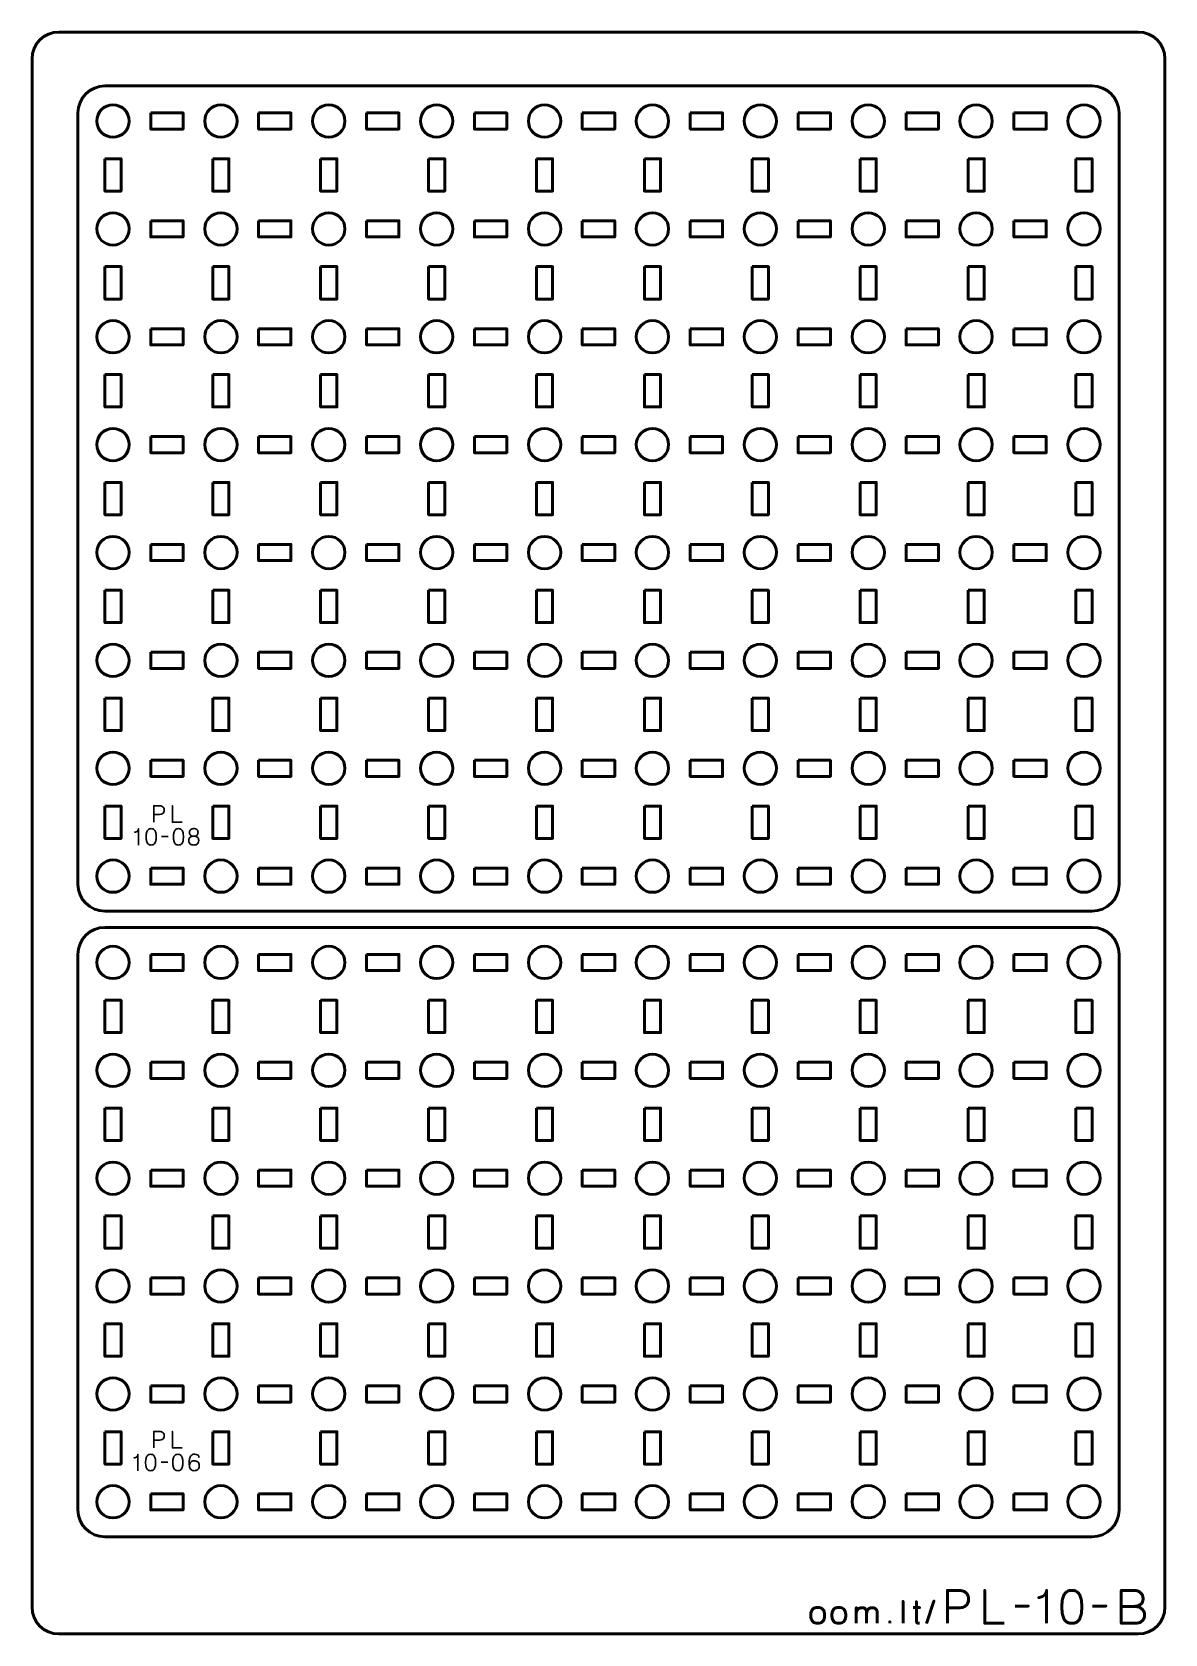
# Model space of a CAD drawing. Header units: centimetres. Extents: x -21 to 0, y -29.7 to 0.
import ezdxf

# ---------------------------------------------------------------- set-up
doc = ezdxf.new("R2010")
doc.units = ezdxf.units.CM
doc.header["$MEASUREMENT"] = 0
doc.layers.add('Layer 1', color=7, linetype='Continuous')

msp = doc.modelspace()

# ---------------------------------------------------------------- linework, layer by layer
at = {"layer": 'Layer 1', "color": 22, "lineweight": 53}
msp.add_open_spline([(-21.00003, -29.19996), (-21.00003, -29.19996), (-21.00003, -0.49992), (-21.00003, -0.49992), (-21.00003, -0.49992), (-21.00003, -0.22295), (-20.77694, 0.00004), (-20.49994, 0.00004), (-20.49994, 0.00004), (-20.49994, 0.00004), (-0.50008, 0.00004), (-0.50008, 0.00004), (-0.50008, 0.00004), (-0.22294, 0.00004), (0.00002, -0.22295), (0.00002, -0.49992), (0.00002, -0.49992), (0.00002, -0.49992), (0.00002, -29.19996), (0.00002, -29.19996), (0.00002, -29.19996), (0.00002, -29.47696), (-0.22294, -29.70005), (-0.50008, -29.70005), (-0.50008, -29.70005), (-0.50008, -29.70005), (-20.49994, -29.70005), (-20.49994, -29.70005), (-20.49994, -29.70005), (-20.77694, -29.70005), (-21.00003, -29.47696), (-21.00003, -29.19996)], degree=3, knots=[0, 0, 0, 0, 0.125, 0.125, 0.125, 0.125, 0.25, 0.25, 0.25, 0.25, 0.375, 0.375, 0.375, 0.375, 0.5, 0.5, 0.5, 0.5, 0.625, 0.625, 0.625, 0.625, 0.75, 0.75, 0.75, 0.75, 0.875, 0.875, 0.875, 0.875, 1, 1, 1, 1], dxfattribs=at)
at = {"layer": 'Layer 1', "color": 2, "lineweight": 53}
for points in [[(-19.64997, -0.99997), (-19.64997, -0.99997), (-1.35004, -0.99997), (-1.35004, -0.99997), (-1.35004, -0.99997), (-1.07304, -0.99997), (-0.84994, -1.22307), (-0.84994, -1.50007), (-0.84994, -1.50007), (-0.84994, -1.50007), (-0.84994, -15.79995), (-0.84994, -15.79995), (-0.84994, -15.79995), (-0.84994, -16.07709), (-1.07304, -16.30005), (-1.35004, -16.30005), (-1.35004, -16.30005), (-1.35004, -16.30005), (-19.64997, -16.30005), (-19.64997, -16.30005), (-19.64997, -16.30005), (-19.92697, -16.30005), (-20.15006, -16.07709), (-20.15006, -15.79995), (-20.15006, -15.79995), (-20.15006, -15.79995), (-20.15006, -1.50007), (-20.15006, -1.50007), (-20.15006, -1.50007), (-20.15006, -1.22307), (-19.92697, -0.99997), (-19.64997, -0.99997)], [(-19.64997, -16.59999), (-19.64997, -16.59999), (-1.35004, -16.59999), (-1.35004, -16.59999), (-1.35004, -16.59999), (-1.07304, -16.59999), (-0.84994, -16.82309), (-0.84994, -17.10009), (-0.84994, -17.10009), (-0.84994, -17.10009), (-0.84994, -27.40007), (-0.84994, -27.40007), (-0.84994, -27.40007), (-0.84994, -27.67707), (-1.07304, -27.90003), (-1.35004, -27.90003), (-1.35004, -27.90003), (-1.35004, -27.90003), (-19.64997, -27.90003), (-19.64997, -27.90003), (-19.64997, -27.90003), (-19.92697, -27.90003), (-20.15006, -27.67707), (-20.15006, -27.40007), (-20.15006, -27.40007), (-20.15006, -27.40007), (-20.15006, -17.10009), (-20.15006, -17.10009), (-20.15006, -17.10009), (-20.15006, -16.82309), (-19.92697, -16.59999), (-19.64997, -16.59999)]]:
    msp.add_open_spline(points, degree=3, knots=[0, 0, 0, 0, 0.125, 0.125, 0.125, 0.125, 0.25, 0.25, 0.25, 0.25, 0.375, 0.375, 0.375, 0.375, 0.5, 0.5, 0.5, 0.5, 0.625, 0.625, 0.625, 0.625, 0.75, 0.75, 0.75, 0.75, 0.875, 0.875, 0.875, 0.875, 1, 1, 1, 1], dxfattribs=at)
at = {"layer": 'Layer 1', "lineweight": 53}
for points in [[(-19.20003, -1.65), (-19.20003, -1.81577), (-19.33426, -1.95), (-19.50004, -1.95), (-19.50004, -1.95), (-19.6657, -1.95), (-19.80004, -1.81577), (-19.80004, -1.65), (-19.80004, -1.65), (-19.80004, -1.48433), (-19.6657, -1.35), (-19.50004, -1.35), (-19.50004, -1.35), (-19.33426, -1.35), (-19.20003, -1.48433), (-19.20003, -1.65)], [(-17.19996, -1.65), (-17.19996, -1.81577), (-17.33433, -1.95), (-17.49996, -1.95), (-17.49996, -1.95), (-17.66573, -1.95), (-17.79996, -1.81577), (-17.79996, -1.65), (-17.79996, -1.65), (-17.79996, -1.48433), (-17.66573, -1.35), (-17.49996, -1.35), (-17.49996, -1.35), (-17.33433, -1.35), (-17.19996, -1.48433), (-17.19996, -1.65)], [(-15.20003, -1.65), (-15.20003, -1.81577), (-15.33436, -1.95), (-15.50003, -1.95), (-15.50003, -1.95), (-15.66566, -1.95), (-15.80003, -1.81577), (-15.80003, -1.65), (-15.80003, -1.65), (-15.80003, -1.48433), (-15.66566, -1.35), (-15.50003, -1.35), (-15.50003, -1.35), (-15.33436, -1.35), (-15.20003, -1.48433), (-15.20003, -1.65)], [(-13.20006, -1.65), (-13.20006, -1.81577), (-13.33429, -1.95), (-13.50006, -1.95), (-13.50006, -1.95), (-13.66573, -1.95), (-13.80006, -1.81577), (-13.80006, -1.65), (-13.80006, -1.65), (-13.80006, -1.48433), (-13.66573, -1.35), (-13.50006, -1.35), (-13.50006, -1.35), (-13.33429, -1.35), (-13.20006, -1.48433), (-13.20006, -1.65)], [(-11.19999, -1.65), (-11.19999, -1.81577), (-11.33436, -1.95), (-11.49999, -1.95), (-11.49999, -1.95), (-11.66576, -1.95), (-11.79999, -1.81577), (-11.79999, -1.65), (-11.79999, -1.65), (-11.79999, -1.48433), (-11.66576, -1.35), (-11.49999, -1.35), (-11.49999, -1.35), (-11.33436, -1.35), (-11.19999, -1.48433), (-11.19999, -1.65)], [(-9.20005, -1.65), (-9.20005, -1.81577), (-9.33439, -1.95), (-9.50002, -1.95), (-9.50002, -1.95), (-9.66568, -1.95), (-9.80002, -1.81577), (-9.80002, -1.65), (-9.80002, -1.65), (-9.80002, -1.48433), (-9.66568, -1.35), (-9.50002, -1.35), (-9.50002, -1.35), (-9.33439, -1.35), (-9.20005, -1.48433), (-9.20005, -1.65)], [(-7.19994, -1.65), (-7.19994, -1.81577), (-7.33432, -1.95), (-7.49995, -1.95), (-7.49995, -1.95), (-7.66572, -1.95), (-7.79995, -1.81577), (-7.79995, -1.65), (-7.79995, -1.65), (-7.79995, -1.48433), (-7.66572, -1.35), (-7.49995, -1.35), (-7.49995, -1.35), (-7.33432, -1.35), (-7.19994, -1.48433), (-7.19994, -1.65)], [(-5.20001, -1.65), (-5.20001, -1.81577), (-5.33435, -1.95), (-5.50001, -1.95), (-5.50001, -1.95), (-5.66564, -1.95), (-5.80002, -1.81577), (-5.80002, -1.65), (-5.80002, -1.65), (-5.80002, -1.48433), (-5.66564, -1.35), (-5.50001, -1.35), (-5.50001, -1.35), (-5.33435, -1.35), (-5.20001, -1.48433), (-5.20001, -1.65)], [(-3.20004, -1.65), (-3.20004, -1.81577), (-3.33428, -1.95), (-3.50005, -1.95), (-3.50005, -1.95), (-3.66571, -1.95), (-3.80005, -1.81577), (-3.80005, -1.65), (-3.80005, -1.65), (-3.80005, -1.48433), (-3.66571, -1.35), (-3.50005, -1.35), (-3.50005, -1.35), (-3.33428, -1.35), (-3.20004, -1.48433), (-3.20004, -1.65)], [(-1.19997, -1.65), (-1.19997, -1.81577), (-1.33434, -1.95), (-1.49997, -1.95), (-1.49997, -1.95), (-1.66574, -1.95), (-1.79997, -1.81577), (-1.79997, -1.65), (-1.79997, -1.65), (-1.79997, -1.48433), (-1.66574, -1.35), (-1.49997, -1.35), (-1.49997, -1.35), (-1.33434, -1.35), (-1.19997, -1.48433), (-1.19997, -1.65)], [(-18.80002, -1.50007), (-18.80002, -1.50007), (-18.20001, -1.50007), (-18.20001, -1.50007), (-18.20001, -1.50007), (-18.20001, -1.50007), (-18.20001, -1.80007), (-18.20001, -1.80007), (-18.20001, -1.80007), (-18.20001, -1.80007), (-18.80002, -1.80007), (-18.80002, -1.80007), (-18.80002, -1.80007), (-18.80002, -1.80007), (-18.80002, -1.50007), (-18.80002, -1.50007)], [(-16.80005, -1.50007), (-16.80005, -1.50007), (-16.20005, -1.50007), (-16.20005, -1.50007), (-16.20005, -1.50007), (-16.20005, -1.50007), (-16.20005, -1.80007), (-16.20005, -1.80007), (-16.20005, -1.80007), (-16.20005, -1.80007), (-16.80005, -1.80007), (-16.80005, -1.80007), (-16.80005, -1.80007), (-16.80005, -1.80007), (-16.80005, -1.50007), (-16.80005, -1.50007)], [(-14.79998, -1.50007), (-14.79998, -1.50007), (-14.19997, -1.50007), (-14.19997, -1.50007), (-14.19997, -1.50007), (-14.19997, -1.50007), (-14.19997, -1.80007), (-14.19997, -1.80007), (-14.19997, -1.80007), (-14.19997, -1.80007), (-14.79998, -1.80007), (-14.79998, -1.80007), (-14.79998, -1.80007), (-14.79998, -1.80007), (-14.79998, -1.50007), (-14.79998, -1.50007)], [(-12.80001, -1.50007), (-12.80001, -1.50007), (-12.2, -1.50007), (-12.2, -1.50007), (-12.2, -1.50007), (-12.2, -1.50007), (-12.2, -1.80007), (-12.2, -1.80007), (-12.2, -1.80007), (-12.2, -1.80007), (-12.80001, -1.80007), (-12.80001, -1.80007), (-12.80001, -1.80007), (-12.80001, -1.80007), (-12.80001, -1.50007), (-12.80001, -1.50007)], [(-10.80008, -1.50007), (-10.80008, -1.50007), (-10.20007, -1.50007), (-10.20007, -1.50007), (-10.20007, -1.50007), (-10.20007, -1.50007), (-10.20007, -1.80007), (-10.20007, -1.80007), (-10.20007, -1.80007), (-10.20007, -1.80007), (-10.80008, -1.80007), (-10.80008, -1.80007), (-10.80008, -1.80007), (-10.80008, -1.80007), (-10.80008, -1.50007), (-10.80008, -1.50007)], [(-8.8, -1.50007), (-8.8, -1.50007), (-8.2, -1.50007), (-8.2, -1.50007), (-8.2, -1.50007), (-8.2, -1.50007), (-8.2, -1.80007), (-8.2, -1.80007), (-8.2, -1.80007), (-8.2, -1.80007), (-8.8, -1.80007), (-8.8, -1.80007), (-8.8, -1.80007), (-8.8, -1.80007), (-8.8, -1.50007), (-8.8, -1.50007)], [(-6.80004, -1.50007), (-6.80004, -1.50007), (-6.20003, -1.50007), (-6.20003, -1.50007), (-6.20003, -1.50007), (-6.20003, -1.50007), (-6.20003, -1.80007), (-6.20003, -1.80007), (-6.20003, -1.80007), (-6.20003, -1.80007), (-6.80004, -1.80007), (-6.80004, -1.80007), (-6.80004, -1.80007), (-6.80004, -1.80007), (-6.80004, -1.50007), (-6.80004, -1.50007)], [(-4.79996, -1.50007), (-4.79996, -1.50007), (-4.19996, -1.50007), (-4.19996, -1.50007), (-4.19996, -1.50007), (-4.19996, -1.50007), (-4.19996, -1.80007), (-4.19996, -1.80007), (-4.19996, -1.80007), (-4.19996, -1.80007), (-4.79996, -1.80007), (-4.79996, -1.80007), (-4.79996, -1.80007), (-4.79996, -1.80007), (-4.79996, -1.50007), (-4.79996, -1.50007)], [(-2.80003, -1.50007), (-2.80003, -1.50007), (-2.20002, -1.50007), (-2.20002, -1.50007), (-2.20002, -1.50007), (-2.20002, -1.50007), (-2.20002, -1.80007), (-2.20002, -1.80007), (-2.20002, -1.80007), (-2.20002, -1.80007), (-2.80003, -1.80007), (-2.80003, -1.80007), (-2.80003, -1.80007), (-2.80003, -1.80007), (-2.80003, -1.50007), (-2.80003, -1.50007)], [(-19.64997, -2.35002), (-19.64997, -2.35002), (-19.34996, -2.35002), (-19.34996, -2.35002), (-19.34996, -2.35002), (-19.34996, -2.35002), (-19.34996, -2.95002), (-19.34996, -2.95002), (-19.34996, -2.95002), (-19.34996, -2.95002), (-19.64997, -2.95002), (-19.64997, -2.95002), (-19.64997, -2.95002), (-19.64997, -2.95002), (-19.64997, -2.35002), (-19.64997, -2.35002)], [(-17.65003, -2.35002), (-17.65003, -2.35002), (-17.35003, -2.35002), (-17.35003, -2.35002), (-17.35003, -2.35002), (-17.35003, -2.35002), (-17.35003, -2.95002), (-17.35003, -2.95002), (-17.35003, -2.95002), (-17.35003, -2.95002), (-17.65003, -2.95002), (-17.65003, -2.95002), (-17.65003, -2.95002), (-17.65003, -2.95002), (-17.65003, -2.35002), (-17.65003, -2.35002)], [(-15.6501, -2.35002), (-15.6501, -2.35002), (-15.3501, -2.35002), (-15.3501, -2.35002), (-15.3501, -2.35002), (-15.3501, -2.35002), (-15.3501, -2.95002), (-15.3501, -2.95002), (-15.3501, -2.95002), (-15.3501, -2.95002), (-15.6501, -2.95002), (-15.6501, -2.95002), (-15.6501, -2.95002), (-15.6501, -2.95002), (-15.6501, -2.35002), (-15.6501, -2.35002)], [(-13.64999, -2.35002), (-13.64999, -2.35002), (-13.34999, -2.35002), (-13.34999, -2.35002), (-13.34999, -2.35002), (-13.34999, -2.35002), (-13.34999, -2.95002), (-13.34999, -2.95002), (-13.34999, -2.95002), (-13.34999, -2.95002), (-13.64999, -2.95002), (-13.64999, -2.95002), (-13.64999, -2.95002), (-13.64999, -2.95002), (-13.64999, -2.35002), (-13.64999, -2.35002)], [(-11.65006, -2.35002), (-11.65006, -2.35002), (-11.35006, -2.35002), (-11.35006, -2.35002), (-11.35006, -2.35002), (-11.35006, -2.35002), (-11.35006, -2.95002), (-11.35006, -2.95002), (-11.35006, -2.95002), (-11.35006, -2.95002), (-11.65006, -2.95002), (-11.65006, -2.95002), (-11.65006, -2.95002), (-11.65006, -2.95002), (-11.65006, -2.35002), (-11.65006, -2.35002)], [(-9.64995, -2.35002), (-9.64995, -2.35002), (-9.34995, -2.35002), (-9.34995, -2.35002), (-9.34995, -2.35002), (-9.34995, -2.35002), (-9.34995, -2.95002), (-9.34995, -2.95002), (-9.34995, -2.95002), (-9.34995, -2.95002), (-9.64995, -2.95002), (-9.64995, -2.95002), (-9.64995, -2.95002), (-9.64995, -2.95002), (-9.64995, -2.35002), (-9.64995, -2.35002)], [(-7.65002, -2.35002), (-7.65002, -2.35002), (-7.35002, -2.35002), (-7.35002, -2.35002), (-7.35002, -2.35002), (-7.35002, -2.35002), (-7.35002, -2.95002), (-7.35002, -2.95002), (-7.35002, -2.95002), (-7.35002, -2.95002), (-7.65002, -2.95002), (-7.65002, -2.95002), (-7.65002, -2.95002), (-7.65002, -2.95002), (-7.65002, -2.35002), (-7.65002, -2.35002)], [(-5.65009, -2.35002), (-5.65009, -2.35002), (-5.35008, -2.35002), (-5.35008, -2.35002), (-5.35008, -2.35002), (-5.35008, -2.35002), (-5.35008, -2.95002), (-5.35008, -2.95002), (-5.35008, -2.95002), (-5.35008, -2.95002), (-5.65009, -2.95002), (-5.65009, -2.95002), (-5.65009, -2.95002), (-5.65009, -2.95002), (-5.65009, -2.35002), (-5.65009, -2.35002)], [(-3.64998, -2.35002), (-3.64998, -2.35002), (-3.34997, -2.35002), (-3.34997, -2.35002), (-3.34997, -2.35002), (-3.34997, -2.35002), (-3.34997, -2.95002), (-3.34997, -2.95002), (-3.34997, -2.95002), (-3.34997, -2.95002), (-3.64998, -2.95002), (-3.64998, -2.95002), (-3.64998, -2.95002), (-3.64998, -2.95002), (-3.64998, -2.35002), (-3.64998, -2.35002)], [(-1.65004, -2.35002), (-1.65004, -2.35002), (-1.35004, -2.35002), (-1.35004, -2.35002), (-1.35004, -2.35002), (-1.35004, -2.35002), (-1.35004, -2.95002), (-1.35004, -2.95002), (-1.35004, -2.95002), (-1.35004, -2.95002), (-1.65004, -2.95002), (-1.65004, -2.95002), (-1.65004, -2.95002), (-1.65004, -2.95002), (-1.65004, -2.35002), (-1.65004, -2.35002)], [(-19.20003, -3.65007), (-19.20003, -3.8157), (-19.33426, -3.95007), (-19.50004, -3.95007), (-19.50004, -3.95007), (-19.6657, -3.95007), (-19.80004, -3.8157), (-19.80004, -3.65007), (-19.80004, -3.65007), (-19.80004, -3.4843), (-19.6657, -3.35007), (-19.50004, -3.35007), (-19.50004, -3.35007), (-19.33426, -3.35007), (-19.20003, -3.4843), (-19.20003, -3.65007)], [(-18.80002, -3.5), (-18.80002, -3.5), (-18.20001, -3.5), (-18.20001, -3.5), (-18.20001, -3.5), (-18.20001, -3.5), (-18.20001, -3.8), (-18.20001, -3.8), (-18.20001, -3.8), (-18.20001, -3.8), (-18.80002, -3.8), (-18.80002, -3.8), (-18.80002, -3.8), (-18.80002, -3.8), (-18.80002, -3.5), (-18.80002, -3.5)], [(-17.19996, -3.65007), (-17.19996, -3.8157), (-17.33433, -3.95007), (-17.49996, -3.95007), (-17.49996, -3.95007), (-17.66573, -3.95007), (-17.79996, -3.8157), (-17.79996, -3.65007), (-17.79996, -3.65007), (-17.79996, -3.4843), (-17.66573, -3.35007), (-17.49996, -3.35007), (-17.49996, -3.35007), (-17.33433, -3.35007), (-17.19996, -3.4843), (-17.19996, -3.65007)], [(-16.80005, -3.5), (-16.80005, -3.5), (-16.20005, -3.5), (-16.20005, -3.5), (-16.20005, -3.5), (-16.20005, -3.5), (-16.20005, -3.8), (-16.20005, -3.8), (-16.20005, -3.8), (-16.20005, -3.8), (-16.80005, -3.8), (-16.80005, -3.8), (-16.80005, -3.8), (-16.80005, -3.8), (-16.80005, -3.5), (-16.80005, -3.5)], [(-15.20003, -3.65007), (-15.20003, -3.8157), (-15.33436, -3.95007), (-15.50003, -3.95007), (-15.50003, -3.95007), (-15.66566, -3.95007), (-15.80003, -3.8157), (-15.80003, -3.65007), (-15.80003, -3.65007), (-15.80003, -3.4843), (-15.66566, -3.35007), (-15.50003, -3.35007), (-15.50003, -3.35007), (-15.33436, -3.35007), (-15.20003, -3.4843), (-15.20003, -3.65007)], [(-14.79998, -3.5), (-14.79998, -3.5), (-14.19997, -3.5), (-14.19997, -3.5), (-14.19997, -3.5), (-14.19997, -3.5), (-14.19997, -3.8), (-14.19997, -3.8), (-14.19997, -3.8), (-14.19997, -3.8), (-14.79998, -3.8), (-14.79998, -3.8), (-14.79998, -3.8), (-14.79998, -3.8), (-14.79998, -3.5), (-14.79998, -3.5)], [(-13.20006, -3.65007), (-13.20006, -3.8157), (-13.33429, -3.95007), (-13.50006, -3.95007), (-13.50006, -3.95007), (-13.66573, -3.95007), (-13.80006, -3.8157), (-13.80006, -3.65007), (-13.80006, -3.65007), (-13.80006, -3.4843), (-13.66573, -3.35007), (-13.50006, -3.35007), (-13.50006, -3.35007), (-13.33429, -3.35007), (-13.20006, -3.4843), (-13.20006, -3.65007)], [(-12.80001, -3.5), (-12.80001, -3.5), (-12.2, -3.5), (-12.2, -3.5), (-12.2, -3.5), (-12.2, -3.5), (-12.2, -3.8), (-12.2, -3.8), (-12.2, -3.8), (-12.2, -3.8), (-12.80001, -3.8), (-12.80001, -3.8), (-12.80001, -3.8), (-12.80001, -3.8), (-12.80001, -3.5), (-12.80001, -3.5)], [(-11.19999, -3.65007), (-11.19999, -3.8157), (-11.33436, -3.95007), (-11.49999, -3.95007), (-11.49999, -3.95007), (-11.66576, -3.95007), (-11.79999, -3.8157), (-11.79999, -3.65007), (-11.79999, -3.65007), (-11.79999, -3.4843), (-11.66576, -3.35007), (-11.49999, -3.35007), (-11.49999, -3.35007), (-11.33436, -3.35007), (-11.19999, -3.4843), (-11.19999, -3.65007)], [(-10.80008, -3.5), (-10.80008, -3.5), (-10.20007, -3.5), (-10.20007, -3.5), (-10.20007, -3.5), (-10.20007, -3.5), (-10.20007, -3.8), (-10.20007, -3.8), (-10.20007, -3.8), (-10.20007, -3.8), (-10.80008, -3.8), (-10.80008, -3.8), (-10.80008, -3.8), (-10.80008, -3.8), (-10.80008, -3.5), (-10.80008, -3.5)], [(-9.20005, -3.65007), (-9.20005, -3.8157), (-9.33439, -3.95007), (-9.50002, -3.95007), (-9.50002, -3.95007), (-9.66568, -3.95007), (-9.80002, -3.8157), (-9.80002, -3.65007), (-9.80002, -3.65007), (-9.80002, -3.4843), (-9.66568, -3.35007), (-9.50002, -3.35007), (-9.50002, -3.35007), (-9.33439, -3.35007), (-9.20005, -3.4843), (-9.20005, -3.65007)], [(-8.8, -3.5), (-8.8, -3.5), (-8.2, -3.5), (-8.2, -3.5), (-8.2, -3.5), (-8.2, -3.5), (-8.2, -3.8), (-8.2, -3.8), (-8.2, -3.8), (-8.2, -3.8), (-8.8, -3.8), (-8.8, -3.8), (-8.8, -3.8), (-8.8, -3.8), (-8.8, -3.5), (-8.8, -3.5)], [(-7.19994, -3.65007), (-7.19994, -3.8157), (-7.33432, -3.95007), (-7.49995, -3.95007), (-7.49995, -3.95007), (-7.66572, -3.95007), (-7.79995, -3.8157), (-7.79995, -3.65007), (-7.79995, -3.65007), (-7.79995, -3.4843), (-7.66572, -3.35007), (-7.49995, -3.35007), (-7.49995, -3.35007), (-7.33432, -3.35007), (-7.19994, -3.4843), (-7.19994, -3.65007)], [(-6.80004, -3.5), (-6.80004, -3.5), (-6.20003, -3.5), (-6.20003, -3.5), (-6.20003, -3.5), (-6.20003, -3.5), (-6.20003, -3.8), (-6.20003, -3.8), (-6.20003, -3.8), (-6.20003, -3.8), (-6.80004, -3.8), (-6.80004, -3.8), (-6.80004, -3.8), (-6.80004, -3.8), (-6.80004, -3.5), (-6.80004, -3.5)], [(-5.20001, -3.65007), (-5.20001, -3.8157), (-5.33435, -3.95007), (-5.50001, -3.95007), (-5.50001, -3.95007), (-5.66564, -3.95007), (-5.80002, -3.8157), (-5.80002, -3.65007), (-5.80002, -3.65007), (-5.80002, -3.4843), (-5.66564, -3.35007), (-5.50001, -3.35007), (-5.50001, -3.35007), (-5.33435, -3.35007), (-5.20001, -3.4843), (-5.20001, -3.65007)], [(-4.79996, -3.5), (-4.79996, -3.5), (-4.19996, -3.5), (-4.19996, -3.5), (-4.19996, -3.5), (-4.19996, -3.5), (-4.19996, -3.8), (-4.19996, -3.8), (-4.19996, -3.8), (-4.19996, -3.8), (-4.79996, -3.8), (-4.79996, -3.8), (-4.79996, -3.8), (-4.79996, -3.8), (-4.79996, -3.5), (-4.79996, -3.5)], [(-3.20004, -3.65007), (-3.20004, -3.8157), (-3.33428, -3.95007), (-3.50005, -3.95007), (-3.50005, -3.95007), (-3.66571, -3.95007), (-3.80005, -3.8157), (-3.80005, -3.65007), (-3.80005, -3.65007), (-3.80005, -3.4843), (-3.66571, -3.35007), (-3.50005, -3.35007), (-3.50005, -3.35007), (-3.33428, -3.35007), (-3.20004, -3.4843), (-3.20004, -3.65007)], [(-2.80003, -3.5), (-2.80003, -3.5), (-2.20002, -3.5), (-2.20002, -3.5), (-2.20002, -3.5), (-2.20002, -3.5), (-2.20002, -3.8), (-2.20002, -3.8), (-2.20002, -3.8), (-2.20002, -3.8), (-2.80003, -3.8), (-2.80003, -3.8), (-2.80003, -3.8), (-2.80003, -3.8), (-2.80003, -3.5), (-2.80003, -3.5)], [(-1.19997, -3.65007), (-1.19997, -3.8157), (-1.33434, -3.95007), (-1.49997, -3.95007), (-1.49997, -3.95007), (-1.66574, -3.95007), (-1.79997, -3.8157), (-1.79997, -3.65007), (-1.79997, -3.65007), (-1.79997, -3.4843), (-1.66574, -3.35007), (-1.49997, -3.35007), (-1.49997, -3.35007), (-1.33434, -3.35007), (-1.19997, -3.4843), (-1.19997, -3.65007)], [(-19.64997, -4.34998), (-19.64997, -4.34998), (-19.34996, -4.34998), (-19.34996, -4.34998), (-19.34996, -4.34998), (-19.34996, -4.34998), (-19.34996, -4.94999), (-19.34996, -4.94999), (-19.34996, -4.94999), (-19.34996, -4.94999), (-19.64997, -4.94999), (-19.64997, -4.94999), (-19.64997, -4.94999), (-19.64997, -4.94999), (-19.64997, -4.34998), (-19.64997, -4.34998)], [(-17.65003, -4.34998), (-17.65003, -4.34998), (-17.35003, -4.34998), (-17.35003, -4.34998), (-17.35003, -4.34998), (-17.35003, -4.34998), (-17.35003, -4.94999), (-17.35003, -4.94999), (-17.35003, -4.94999), (-17.35003, -4.94999), (-17.65003, -4.94999), (-17.65003, -4.94999), (-17.65003, -4.94999), (-17.65003, -4.94999), (-17.65003, -4.34998), (-17.65003, -4.34998)], [(-15.6501, -4.34998), (-15.6501, -4.34998), (-15.3501, -4.34998), (-15.3501, -4.34998), (-15.3501, -4.34998), (-15.3501, -4.34998), (-15.3501, -4.94999), (-15.3501, -4.94999), (-15.3501, -4.94999), (-15.3501, -4.94999), (-15.6501, -4.94999), (-15.6501, -4.94999), (-15.6501, -4.94999), (-15.6501, -4.94999), (-15.6501, -4.34998), (-15.6501, -4.34998)], [(-13.64999, -4.34998), (-13.64999, -4.34998), (-13.34999, -4.34998), (-13.34999, -4.34998), (-13.34999, -4.34998), (-13.34999, -4.34998), (-13.34999, -4.94999), (-13.34999, -4.94999), (-13.34999, -4.94999), (-13.34999, -4.94999), (-13.64999, -4.94999), (-13.64999, -4.94999), (-13.64999, -4.94999), (-13.64999, -4.94999), (-13.64999, -4.34998), (-13.64999, -4.34998)], [(-11.65006, -4.34998), (-11.65006, -4.34998), (-11.35006, -4.34998), (-11.35006, -4.34998), (-11.35006, -4.34998), (-11.35006, -4.34998), (-11.35006, -4.94999), (-11.35006, -4.94999), (-11.35006, -4.94999), (-11.35006, -4.94999), (-11.65006, -4.94999), (-11.65006, -4.94999), (-11.65006, -4.94999), (-11.65006, -4.94999), (-11.65006, -4.34998), (-11.65006, -4.34998)], [(-9.64995, -4.34998), (-9.64995, -4.34998), (-9.34995, -4.34998), (-9.34995, -4.34998), (-9.34995, -4.34998), (-9.34995, -4.34998), (-9.34995, -4.94999), (-9.34995, -4.94999), (-9.34995, -4.94999), (-9.34995, -4.94999), (-9.64995, -4.94999), (-9.64995, -4.94999), (-9.64995, -4.94999), (-9.64995, -4.94999), (-9.64995, -4.34998), (-9.64995, -4.34998)], [(-7.65002, -4.34998), (-7.65002, -4.34998), (-7.35002, -4.34998), (-7.35002, -4.34998), (-7.35002, -4.34998), (-7.35002, -4.34998), (-7.35002, -4.94999), (-7.35002, -4.94999), (-7.35002, -4.94999), (-7.35002, -4.94999), (-7.65002, -4.94999), (-7.65002, -4.94999), (-7.65002, -4.94999), (-7.65002, -4.94999), (-7.65002, -4.34998), (-7.65002, -4.34998)], [(-5.65009, -4.34998), (-5.65009, -4.34998), (-5.35008, -4.34998), (-5.35008, -4.34998), (-5.35008, -4.34998), (-5.35008, -4.34998), (-5.35008, -4.94999), (-5.35008, -4.94999), (-5.35008, -4.94999), (-5.35008, -4.94999), (-5.65009, -4.94999), (-5.65009, -4.94999), (-5.65009, -4.94999), (-5.65009, -4.94999), (-5.65009, -4.34998), (-5.65009, -4.34998)], [(-3.64998, -4.34998), (-3.64998, -4.34998), (-3.34997, -4.34998), (-3.34997, -4.34998), (-3.34997, -4.34998), (-3.34997, -4.34998), (-3.34997, -4.94999), (-3.34997, -4.94999), (-3.34997, -4.94999), (-3.34997, -4.94999), (-3.64998, -4.94999), (-3.64998, -4.94999), (-3.64998, -4.94999), (-3.64998, -4.94999), (-3.64998, -4.34998), (-3.64998, -4.34998)], [(-1.65004, -4.34998), (-1.65004, -4.34998), (-1.35004, -4.34998), (-1.35004, -4.34998), (-1.35004, -4.34998), (-1.35004, -4.34998), (-1.35004, -4.94999), (-1.35004, -4.94999), (-1.35004, -4.94999), (-1.35004, -4.94999), (-1.65004, -4.94999), (-1.65004, -4.94999), (-1.65004, -4.94999), (-1.65004, -4.94999), (-1.65004, -4.34998), (-1.65004, -4.34998)], [(-19.20003, -5.65001), (-19.20003, -5.81567), (-19.33426, -5.95001), (-19.50004, -5.95001), (-19.50004, -5.95001), (-19.6657, -5.95001), (-19.80004, -5.81567), (-19.80004, -5.65001), (-19.80004, -5.65001), (-19.80004, -5.48438), (-19.6657, -5.35), (-19.50004, -5.35), (-19.50004, -5.35), (-19.33426, -5.35), (-19.20003, -5.48438), (-19.20003, -5.65001)], [(-18.80002, -5.49993), (-18.80002, -5.49993), (-18.20001, -5.49993), (-18.20001, -5.49993), (-18.20001, -5.49993), (-18.20001, -5.49993), (-18.20001, -5.79994), (-18.20001, -5.79994), (-18.20001, -5.79994), (-18.20001, -5.79994), (-18.80002, -5.79994), (-18.80002, -5.79994), (-18.80002, -5.79994), (-18.80002, -5.79994), (-18.80002, -5.49993), (-18.80002, -5.49993)], [(-17.19996, -5.65001), (-17.19996, -5.81567), (-17.33433, -5.95001), (-17.49996, -5.95001), (-17.49996, -5.95001), (-17.66573, -5.95001), (-17.79996, -5.81567), (-17.79996, -5.65001), (-17.79996, -5.65001), (-17.79996, -5.48438), (-17.66573, -5.35), (-17.49996, -5.35), (-17.49996, -5.35), (-17.33433, -5.35), (-17.19996, -5.48438), (-17.19996, -5.65001)], [(-16.80005, -5.49993), (-16.80005, -5.49993), (-16.20005, -5.49993), (-16.20005, -5.49993), (-16.20005, -5.49993), (-16.20005, -5.49993), (-16.20005, -5.79994), (-16.20005, -5.79994), (-16.20005, -5.79994), (-16.20005, -5.79994), (-16.80005, -5.79994), (-16.80005, -5.79994), (-16.80005, -5.79994), (-16.80005, -5.79994), (-16.80005, -5.49993), (-16.80005, -5.49993)], [(-15.20003, -5.65001), (-15.20003, -5.81567), (-15.33436, -5.95001), (-15.50003, -5.95001), (-15.50003, -5.95001), (-15.66566, -5.95001), (-15.80003, -5.81567), (-15.80003, -5.65001), (-15.80003, -5.65001), (-15.80003, -5.48438), (-15.66566, -5.35), (-15.50003, -5.35), (-15.50003, -5.35), (-15.33436, -5.35), (-15.20003, -5.48438), (-15.20003, -5.65001)], [(-14.79998, -5.49993), (-14.79998, -5.49993), (-14.19997, -5.49993), (-14.19997, -5.49993), (-14.19997, -5.49993), (-14.19997, -5.49993), (-14.19997, -5.79994), (-14.19997, -5.79994), (-14.19997, -5.79994), (-14.19997, -5.79994), (-14.79998, -5.79994), (-14.79998, -5.79994), (-14.79998, -5.79994), (-14.79998, -5.79994), (-14.79998, -5.49993), (-14.79998, -5.49993)], [(-13.20006, -5.65001), (-13.20006, -5.81567), (-13.33429, -5.95001), (-13.50006, -5.95001), (-13.50006, -5.95001), (-13.66573, -5.95001), (-13.80006, -5.81567), (-13.80006, -5.65001), (-13.80006, -5.65001), (-13.80006, -5.48438), (-13.66573, -5.35), (-13.50006, -5.35), (-13.50006, -5.35), (-13.33429, -5.35), (-13.20006, -5.48438), (-13.20006, -5.65001)], [(-12.80001, -5.49993), (-12.80001, -5.49993), (-12.2, -5.49993), (-12.2, -5.49993), (-12.2, -5.49993), (-12.2, -5.49993), (-12.2, -5.79994), (-12.2, -5.79994), (-12.2, -5.79994), (-12.2, -5.79994), (-12.80001, -5.79994), (-12.80001, -5.79994), (-12.80001, -5.79994), (-12.80001, -5.79994), (-12.80001, -5.49993), (-12.80001, -5.49993)], [(-11.19999, -5.65001), (-11.19999, -5.81567), (-11.33436, -5.95001), (-11.49999, -5.95001), (-11.49999, -5.95001), (-11.66576, -5.95001), (-11.79999, -5.81567), (-11.79999, -5.65001), (-11.79999, -5.65001), (-11.79999, -5.48438), (-11.66576, -5.35), (-11.49999, -5.35), (-11.49999, -5.35), (-11.33436, -5.35), (-11.19999, -5.48438), (-11.19999, -5.65001)], [(-10.80008, -5.49993), (-10.80008, -5.49993), (-10.20007, -5.49993), (-10.20007, -5.49993), (-10.20007, -5.49993), (-10.20007, -5.49993), (-10.20007, -5.79994), (-10.20007, -5.79994), (-10.20007, -5.79994), (-10.20007, -5.79994), (-10.80008, -5.79994), (-10.80008, -5.79994), (-10.80008, -5.79994), (-10.80008, -5.79994), (-10.80008, -5.49993), (-10.80008, -5.49993)], [(-9.20005, -5.65001), (-9.20005, -5.81567), (-9.33439, -5.95001), (-9.50002, -5.95001), (-9.50002, -5.95001), (-9.66568, -5.95001), (-9.80002, -5.81567), (-9.80002, -5.65001), (-9.80002, -5.65001), (-9.80002, -5.48438), (-9.66568, -5.35), (-9.50002, -5.35), (-9.50002, -5.35), (-9.33439, -5.35), (-9.20005, -5.48438), (-9.20005, -5.65001)], [(-8.8, -5.49993), (-8.8, -5.49993), (-8.2, -5.49993), (-8.2, -5.49993), (-8.2, -5.49993), (-8.2, -5.49993), (-8.2, -5.79994), (-8.2, -5.79994), (-8.2, -5.79994), (-8.2, -5.79994), (-8.8, -5.79994), (-8.8, -5.79994), (-8.8, -5.79994), (-8.8, -5.79994), (-8.8, -5.49993), (-8.8, -5.49993)], [(-7.19994, -5.65001), (-7.19994, -5.81567), (-7.33432, -5.95001), (-7.49995, -5.95001), (-7.49995, -5.95001), (-7.66572, -5.95001), (-7.79995, -5.81567), (-7.79995, -5.65001), (-7.79995, -5.65001), (-7.79995, -5.48438), (-7.66572, -5.35), (-7.49995, -5.35), (-7.49995, -5.35), (-7.33432, -5.35), (-7.19994, -5.48438), (-7.19994, -5.65001)], [(-6.80004, -5.49993), (-6.80004, -5.49993), (-6.20003, -5.49993), (-6.20003, -5.49993), (-6.20003, -5.49993), (-6.20003, -5.49993), (-6.20003, -5.79994), (-6.20003, -5.79994), (-6.20003, -5.79994), (-6.20003, -5.79994), (-6.80004, -5.79994), (-6.80004, -5.79994), (-6.80004, -5.79994), (-6.80004, -5.79994), (-6.80004, -5.49993), (-6.80004, -5.49993)], [(-5.20001, -5.65001), (-5.20001, -5.81567), (-5.33435, -5.95001), (-5.50001, -5.95001), (-5.50001, -5.95001), (-5.66564, -5.95001), (-5.80002, -5.81567), (-5.80002, -5.65001), (-5.80002, -5.65001), (-5.80002, -5.48438), (-5.66564, -5.35), (-5.50001, -5.35), (-5.50001, -5.35), (-5.33435, -5.35), (-5.20001, -5.48438), (-5.20001, -5.65001)], [(-4.79996, -5.49993), (-4.79996, -5.49993), (-4.19996, -5.49993), (-4.19996, -5.49993), (-4.19996, -5.49993), (-4.19996, -5.49993), (-4.19996, -5.79994), (-4.19996, -5.79994), (-4.19996, -5.79994), (-4.19996, -5.79994), (-4.79996, -5.79994), (-4.79996, -5.79994), (-4.79996, -5.79994), (-4.79996, -5.79994), (-4.79996, -5.49993), (-4.79996, -5.49993)], [(-3.20004, -5.65001), (-3.20004, -5.81567), (-3.33428, -5.95001), (-3.50005, -5.95001), (-3.50005, -5.95001), (-3.66571, -5.95001), (-3.80005, -5.81567), (-3.80005, -5.65001), (-3.80005, -5.65001), (-3.80005, -5.48438), (-3.66571, -5.35), (-3.50005, -5.35), (-3.50005, -5.35), (-3.33428, -5.35), (-3.20004, -5.48438), (-3.20004, -5.65001)], [(-2.80003, -5.49993), (-2.80003, -5.49993), (-2.20002, -5.49993), (-2.20002, -5.49993), (-2.20002, -5.49993), (-2.20002, -5.49993), (-2.20002, -5.79994), (-2.20002, -5.79994), (-2.20002, -5.79994), (-2.20002, -5.79994), (-2.80003, -5.79994), (-2.80003, -5.79994), (-2.80003, -5.79994), (-2.80003, -5.79994), (-2.80003, -5.49993), (-2.80003, -5.49993)], [(-1.19997, -5.65001), (-1.19997, -5.81567), (-1.33434, -5.95001), (-1.49997, -5.95001), (-1.49997, -5.95001), (-1.66574, -5.95001), (-1.79997, -5.81567), (-1.79997, -5.65001), (-1.79997, -5.65001), (-1.79997, -5.48438), (-1.66574, -5.35), (-1.49997, -5.35), (-1.49997, -5.35), (-1.33434, -5.35), (-1.19997, -5.48438), (-1.19997, -5.65001)], [(-19.64997, -6.35006), (-19.64997, -6.35006), (-19.34996, -6.35006), (-19.34996, -6.35006), (-19.34996, -6.35006), (-19.34996, -6.35006), (-19.34996, -6.95006), (-19.34996, -6.95006), (-19.34996, -6.95006), (-19.34996, -6.95006), (-19.64997, -6.95006), (-19.64997, -6.95006), (-19.64997, -6.95006), (-19.64997, -6.95006), (-19.64997, -6.35006), (-19.64997, -6.35006)], [(-17.65003, -6.35006), (-17.65003, -6.35006), (-17.35003, -6.35006), (-17.35003, -6.35006), (-17.35003, -6.35006), (-17.35003, -6.35006), (-17.35003, -6.95006), (-17.35003, -6.95006), (-17.35003, -6.95006), (-17.35003, -6.95006), (-17.65003, -6.95006), (-17.65003, -6.95006), (-17.65003, -6.95006), (-17.65003, -6.95006), (-17.65003, -6.35006), (-17.65003, -6.35006)], [(-15.6501, -6.35006), (-15.6501, -6.35006), (-15.3501, -6.35006), (-15.3501, -6.35006), (-15.3501, -6.35006), (-15.3501, -6.35006), (-15.3501, -6.95006), (-15.3501, -6.95006), (-15.3501, -6.95006), (-15.3501, -6.95006), (-15.6501, -6.95006), (-15.6501, -6.95006), (-15.6501, -6.95006), (-15.6501, -6.95006), (-15.6501, -6.35006), (-15.6501, -6.35006)], [(-13.64999, -6.35006), (-13.64999, -6.35006), (-13.34999, -6.35006), (-13.34999, -6.35006), (-13.34999, -6.35006), (-13.34999, -6.35006), (-13.34999, -6.95006), (-13.34999, -6.95006), (-13.34999, -6.95006), (-13.34999, -6.95006), (-13.64999, -6.95006), (-13.64999, -6.95006), (-13.64999, -6.95006), (-13.64999, -6.95006), (-13.64999, -6.35006), (-13.64999, -6.35006)], [(-11.65006, -6.35006), (-11.65006, -6.35006), (-11.35006, -6.35006), (-11.35006, -6.35006), (-11.35006, -6.35006), (-11.35006, -6.35006), (-11.35006, -6.95006), (-11.35006, -6.95006), (-11.35006, -6.95006), (-11.35006, -6.95006), (-11.65006, -6.95006), (-11.65006, -6.95006), (-11.65006, -6.95006), (-11.65006, -6.95006), (-11.65006, -6.35006), (-11.65006, -6.35006)], [(-9.64995, -6.35006), (-9.64995, -6.35006), (-9.34995, -6.35006), (-9.34995, -6.35006), (-9.34995, -6.35006), (-9.34995, -6.35006), (-9.34995, -6.95006), (-9.34995, -6.95006), (-9.34995, -6.95006), (-9.34995, -6.95006), (-9.64995, -6.95006), (-9.64995, -6.95006), (-9.64995, -6.95006), (-9.64995, -6.95006), (-9.64995, -6.35006), (-9.64995, -6.35006)], [(-7.65002, -6.35006), (-7.65002, -6.35006), (-7.35002, -6.35006), (-7.35002, -6.35006), (-7.35002, -6.35006), (-7.35002, -6.35006), (-7.35002, -6.95006), (-7.35002, -6.95006), (-7.35002, -6.95006), (-7.35002, -6.95006), (-7.65002, -6.95006), (-7.65002, -6.95006), (-7.65002, -6.95006), (-7.65002, -6.95006), (-7.65002, -6.35006), (-7.65002, -6.35006)], [(-5.65009, -6.35006), (-5.65009, -6.35006), (-5.35008, -6.35006), (-5.35008, -6.35006), (-5.35008, -6.35006), (-5.35008, -6.35006), (-5.35008, -6.95006), (-5.35008, -6.95006), (-5.35008, -6.95006), (-5.35008, -6.95006), (-5.65009, -6.95006), (-5.65009, -6.95006), (-5.65009, -6.95006), (-5.65009, -6.95006), (-5.65009, -6.35006), (-5.65009, -6.35006)], [(-3.64998, -6.35006), (-3.64998, -6.35006), (-3.34997, -6.35006), (-3.34997, -6.35006), (-3.34997, -6.35006), (-3.34997, -6.35006), (-3.34997, -6.95006), (-3.34997, -6.95006), (-3.34997, -6.95006), (-3.34997, -6.95006), (-3.64998, -6.95006), (-3.64998, -6.95006), (-3.64998, -6.95006), (-3.64998, -6.95006), (-3.64998, -6.35006), (-3.64998, -6.35006)], [(-1.65004, -6.35006), (-1.65004, -6.35006), (-1.35004, -6.35006), (-1.35004, -6.35006), (-1.35004, -6.35006), (-1.35004, -6.35006), (-1.35004, -6.95006), (-1.35004, -6.95006), (-1.35004, -6.95006), (-1.35004, -6.95006), (-1.65004, -6.95006), (-1.65004, -6.95006), (-1.65004, -6.95006), (-1.65004, -6.95006), (-1.65004, -6.35006), (-1.65004, -6.35006)], [(-19.20003, -7.64997), (-19.20003, -7.81574), (-19.33426, -7.94998), (-19.50004, -7.94998), (-19.50004, -7.94998), (-19.6657, -7.94998), (-19.80004, -7.81574), (-19.80004, -7.64997), (-19.80004, -7.64997), (-19.80004, -7.48431), (-19.6657, -7.34997), (-19.50004, -7.34997), (-19.50004, -7.34997), (-19.33426, -7.34997), (-19.20003, -7.48431), (-19.20003, -7.64997)], [(-17.19996, -7.64997), (-17.19996, -7.81574), (-17.33433, -7.94998), (-17.49996, -7.94998), (-17.49996, -7.94998), (-17.66573, -7.94998), (-17.79996, -7.81574), (-17.79996, -7.64997), (-17.79996, -7.64997), (-17.79996, -7.48431), (-17.66573, -7.34997), (-17.49996, -7.34997), (-17.49996, -7.34997), (-17.33433, -7.34997), (-17.19996, -7.48431), (-17.19996, -7.64997)], [(-15.20003, -7.64997), (-15.20003, -7.81574), (-15.33436, -7.94998), (-15.50003, -7.94998), (-15.50003, -7.94998), (-15.66566, -7.94998), (-15.80003, -7.81574), (-15.80003, -7.64997), (-15.80003, -7.64997), (-15.80003, -7.48431), (-15.66566, -7.34997), (-15.50003, -7.34997), (-15.50003, -7.34997), (-15.33436, -7.34997), (-15.20003, -7.48431), (-15.20003, -7.64997)], [(-13.20006, -7.64997), (-13.20006, -7.81574), (-13.33429, -7.94998), (-13.50006, -7.94998), (-13.50006, -7.94998), (-13.66573, -7.94998), (-13.80006, -7.81574), (-13.80006, -7.64997), (-13.80006, -7.64997), (-13.80006, -7.48431), (-13.66573, -7.34997), (-13.50006, -7.34997), (-13.50006, -7.34997), (-13.33429, -7.34997), (-13.20006, -7.48431), (-13.20006, -7.64997)], [(-11.19999, -7.64997), (-11.19999, -7.81574), (-11.33436, -7.94998), (-11.49999, -7.94998), (-11.49999, -7.94998), (-11.66576, -7.94998), (-11.79999, -7.81574), (-11.79999, -7.64997), (-11.79999, -7.64997), (-11.79999, -7.48431), (-11.66576, -7.34997), (-11.49999, -7.34997), (-11.49999, -7.34997), (-11.33436, -7.34997), (-11.19999, -7.48431), (-11.19999, -7.64997)], [(-9.20005, -7.64997), (-9.20005, -7.81574), (-9.33439, -7.94998), (-9.50002, -7.94998), (-9.50002, -7.94998), (-9.66568, -7.94998), (-9.80002, -7.81574), (-9.80002, -7.64997), (-9.80002, -7.64997), (-9.80002, -7.48431), (-9.66568, -7.34997), (-9.50002, -7.34997), (-9.50002, -7.34997), (-9.33439, -7.34997), (-9.20005, -7.48431), (-9.20005, -7.64997)], [(-7.19994, -7.64997), (-7.19994, -7.81574), (-7.33432, -7.94998), (-7.49995, -7.94998), (-7.49995, -7.94998), (-7.66572, -7.94998), (-7.79995, -7.81574), (-7.79995, -7.64997), (-7.79995, -7.64997), (-7.79995, -7.48431), (-7.66572, -7.34997), (-7.49995, -7.34997), (-7.49995, -7.34997), (-7.33432, -7.34997), (-7.19994, -7.48431), (-7.19994, -7.64997)], [(-5.20001, -7.64997), (-5.20001, -7.81574), (-5.33435, -7.94998), (-5.50001, -7.94998), (-5.50001, -7.94998), (-5.66564, -7.94998), (-5.80002, -7.81574), (-5.80002, -7.64997), (-5.80002, -7.64997), (-5.80002, -7.48431), (-5.66564, -7.34997), (-5.50001, -7.34997), (-5.50001, -7.34997), (-5.33435, -7.34997), (-5.20001, -7.48431), (-5.20001, -7.64997)], [(-3.20004, -7.64997), (-3.20004, -7.81574), (-3.33428, -7.94998), (-3.50005, -7.94998), (-3.50005, -7.94998), (-3.66571, -7.94998), (-3.80005, -7.81574), (-3.80005, -7.64997), (-3.80005, -7.64997), (-3.80005, -7.48431), (-3.66571, -7.34997), (-3.50005, -7.34997), (-3.50005, -7.34997), (-3.33428, -7.34997), (-3.20004, -7.48431), (-3.20004, -7.64997)], [(-1.19997, -7.64997), (-1.19997, -7.81574), (-1.33434, -7.94998), (-1.49997, -7.94998), (-1.49997, -7.94998), (-1.66574, -7.94998), (-1.79997, -7.81574), (-1.79997, -7.64997), (-1.79997, -7.64997), (-1.79997, -7.48431), (-1.66574, -7.34997), (-1.49997, -7.34997), (-1.49997, -7.34997), (-1.33434, -7.34997), (-1.19997, -7.48431), (-1.19997, -7.64997)], [(-18.80002, -7.50004), (-18.80002, -7.50004), (-18.20001, -7.50004), (-18.20001, -7.50004), (-18.20001, -7.50004), (-18.20001, -7.50004), (-18.20001, -7.80004), (-18.20001, -7.80004), (-18.20001, -7.80004), (-18.20001, -7.80004), (-18.80002, -7.80004), (-18.80002, -7.80004), (-18.80002, -7.80004), (-18.80002, -7.80004), (-18.80002, -7.50004), (-18.80002, -7.50004)], [(-16.80005, -7.50004), (-16.80005, -7.50004), (-16.20005, -7.50004), (-16.20005, -7.50004), (-16.20005, -7.50004), (-16.20005, -7.50004), (-16.20005, -7.80004), (-16.20005, -7.80004), (-16.20005, -7.80004), (-16.20005, -7.80004), (-16.80005, -7.80004), (-16.80005, -7.80004), (-16.80005, -7.80004), (-16.80005, -7.80004), (-16.80005, -7.50004), (-16.80005, -7.50004)], [(-14.79998, -7.50004), (-14.79998, -7.50004), (-14.19997, -7.50004), (-14.19997, -7.50004), (-14.19997, -7.50004), (-14.19997, -7.50004), (-14.19997, -7.80004), (-14.19997, -7.80004), (-14.19997, -7.80004), (-14.19997, -7.80004), (-14.79998, -7.80004), (-14.79998, -7.80004), (-14.79998, -7.80004), (-14.79998, -7.80004), (-14.79998, -7.50004), (-14.79998, -7.50004)], [(-12.80001, -7.50004), (-12.80001, -7.50004), (-12.2, -7.50004), (-12.2, -7.50004), (-12.2, -7.50004), (-12.2, -7.50004), (-12.2, -7.80004), (-12.2, -7.80004), (-12.2, -7.80004), (-12.2, -7.80004), (-12.80001, -7.80004), (-12.80001, -7.80004), (-12.80001, -7.80004), (-12.80001, -7.80004), (-12.80001, -7.50004), (-12.80001, -7.50004)], [(-10.80008, -7.50004), (-10.80008, -7.50004), (-10.20007, -7.50004), (-10.20007, -7.50004), (-10.20007, -7.50004), (-10.20007, -7.50004), (-10.20007, -7.80004), (-10.20007, -7.80004), (-10.20007, -7.80004), (-10.20007, -7.80004), (-10.80008, -7.80004), (-10.80008, -7.80004), (-10.80008, -7.80004), (-10.80008, -7.80004), (-10.80008, -7.50004), (-10.80008, -7.50004)], [(-8.8, -7.50004), (-8.8, -7.50004), (-8.2, -7.50004), (-8.2, -7.50004), (-8.2, -7.50004), (-8.2, -7.50004), (-8.2, -7.80004), (-8.2, -7.80004), (-8.2, -7.80004), (-8.2, -7.80004), (-8.8, -7.80004), (-8.8, -7.80004), (-8.8, -7.80004), (-8.8, -7.80004), (-8.8, -7.50004), (-8.8, -7.50004)], [(-6.80004, -7.50004), (-6.80004, -7.50004), (-6.20003, -7.50004), (-6.20003, -7.50004), (-6.20003, -7.50004), (-6.20003, -7.50004), (-6.20003, -7.80004), (-6.20003, -7.80004), (-6.20003, -7.80004), (-6.20003, -7.80004), (-6.80004, -7.80004), (-6.80004, -7.80004), (-6.80004, -7.80004), (-6.80004, -7.80004), (-6.80004, -7.50004), (-6.80004, -7.50004)], [(-4.79996, -7.50004), (-4.79996, -7.50004), (-4.19996, -7.50004), (-4.19996, -7.50004), (-4.19996, -7.50004), (-4.19996, -7.50004), (-4.19996, -7.80004), (-4.19996, -7.80004), (-4.19996, -7.80004), (-4.19996, -7.80004), (-4.79996, -7.80004), (-4.79996, -7.80004), (-4.79996, -7.80004), (-4.79996, -7.80004), (-4.79996, -7.50004), (-4.79996, -7.50004)], [(-2.80003, -7.50004), (-2.80003, -7.50004), (-2.20002, -7.50004), (-2.20002, -7.50004), (-2.20002, -7.50004), (-2.20002, -7.50004), (-2.20002, -7.80004), (-2.20002, -7.80004), (-2.20002, -7.80004), (-2.20002, -7.80004), (-2.80003, -7.80004), (-2.80003, -7.80004), (-2.80003, -7.80004), (-2.80003, -7.80004), (-2.80003, -7.50004), (-2.80003, -7.50004)], [(-19.64997, -8.35003), (-19.64997, -8.35003), (-19.34996, -8.35003), (-19.34996, -8.35003), (-19.34996, -8.35003), (-19.34996, -8.35003), (-19.34996, -8.95003), (-19.34996, -8.95003), (-19.34996, -8.95003), (-19.34996, -8.95003), (-19.64997, -8.95003), (-19.64997, -8.95003), (-19.64997, -8.95003), (-19.64997, -8.95003), (-19.64997, -8.35003), (-19.64997, -8.35003)], [(-17.65003, -8.35003), (-17.65003, -8.35003), (-17.35003, -8.35003), (-17.35003, -8.35003), (-17.35003, -8.35003), (-17.35003, -8.35003), (-17.35003, -8.95003), (-17.35003, -8.95003), (-17.35003, -8.95003), (-17.35003, -8.95003), (-17.65003, -8.95003), (-17.65003, -8.95003), (-17.65003, -8.95003), (-17.65003, -8.95003), (-17.65003, -8.35003), (-17.65003, -8.35003)], [(-15.6501, -8.35003), (-15.6501, -8.35003), (-15.3501, -8.35003), (-15.3501, -8.35003), (-15.3501, -8.35003), (-15.3501, -8.35003), (-15.3501, -8.95003), (-15.3501, -8.95003), (-15.3501, -8.95003), (-15.3501, -8.95003), (-15.6501, -8.95003), (-15.6501, -8.95003), (-15.6501, -8.95003), (-15.6501, -8.95003), (-15.6501, -8.35003), (-15.6501, -8.35003)], [(-13.64999, -8.35003), (-13.64999, -8.35003), (-13.34999, -8.35003), (-13.34999, -8.35003), (-13.34999, -8.35003), (-13.34999, -8.35003), (-13.34999, -8.95003), (-13.34999, -8.95003), (-13.34999, -8.95003), (-13.34999, -8.95003), (-13.64999, -8.95003), (-13.64999, -8.95003), (-13.64999, -8.95003), (-13.64999, -8.95003), (-13.64999, -8.35003), (-13.64999, -8.35003)], [(-11.65006, -8.35003), (-11.65006, -8.35003), (-11.35006, -8.35003), (-11.35006, -8.35003), (-11.35006, -8.35003), (-11.35006, -8.35003), (-11.35006, -8.95003), (-11.35006, -8.95003), (-11.35006, -8.95003), (-11.35006, -8.95003), (-11.65006, -8.95003), (-11.65006, -8.95003), (-11.65006, -8.95003), (-11.65006, -8.95003), (-11.65006, -8.35003), (-11.65006, -8.35003)], [(-9.64995, -8.35003), (-9.64995, -8.35003), (-9.34995, -8.35003), (-9.34995, -8.35003), (-9.34995, -8.35003), (-9.34995, -8.35003), (-9.34995, -8.95003), (-9.34995, -8.95003), (-9.34995, -8.95003), (-9.34995, -8.95003), (-9.64995, -8.95003), (-9.64995, -8.95003), (-9.64995, -8.95003), (-9.64995, -8.95003), (-9.64995, -8.35003), (-9.64995, -8.35003)], [(-7.65002, -8.35003), (-7.65002, -8.35003), (-7.35002, -8.35003), (-7.35002, -8.35003), (-7.35002, -8.35003), (-7.35002, -8.35003), (-7.35002, -8.95003), (-7.35002, -8.95003), (-7.35002, -8.95003), (-7.35002, -8.95003), (-7.65002, -8.95003), (-7.65002, -8.95003), (-7.65002, -8.95003), (-7.65002, -8.95003), (-7.65002, -8.35003), (-7.65002, -8.35003)], [(-5.65009, -8.35003), (-5.65009, -8.35003), (-5.35008, -8.35003), (-5.35008, -8.35003), (-5.35008, -8.35003), (-5.35008, -8.35003), (-5.35008, -8.95003), (-5.35008, -8.95003), (-5.35008, -8.95003), (-5.35008, -8.95003), (-5.65009, -8.95003), (-5.65009, -8.95003), (-5.65009, -8.95003), (-5.65009, -8.95003), (-5.65009, -8.35003), (-5.65009, -8.35003)], [(-3.64998, -8.35003), (-3.64998, -8.35003), (-3.34997, -8.35003), (-3.34997, -8.35003), (-3.34997, -8.35003), (-3.34997, -8.35003), (-3.34997, -8.95003), (-3.34997, -8.95003), (-3.34997, -8.95003), (-3.34997, -8.95003), (-3.64998, -8.95003), (-3.64998, -8.95003), (-3.64998, -8.95003), (-3.64998, -8.95003), (-3.64998, -8.35003), (-3.64998, -8.35003)], [(-1.65004, -8.35003), (-1.65004, -8.35003), (-1.35004, -8.35003), (-1.35004, -8.35003), (-1.35004, -8.35003), (-1.35004, -8.35003), (-1.35004, -8.95003), (-1.35004, -8.95003), (-1.35004, -8.95003), (-1.35004, -8.95003), (-1.65004, -8.95003), (-1.65004, -8.95003), (-1.65004, -8.95003), (-1.65004, -8.95003), (-1.65004, -8.35003), (-1.65004, -8.35003)], [(-19.20003, -9.65005), (-19.20003, -9.81568), (-19.33426, -9.95005), (-19.50004, -9.95005), (-19.50004, -9.95005), (-19.6657, -9.95005), (-19.80004, -9.81568), (-19.80004, -9.65005), (-19.80004, -9.65005), (-19.80004, -9.48428), (-19.6657, -9.35004), (-19.50004, -9.35004), (-19.50004, -9.35004), (-19.33426, -9.35004), (-19.20003, -9.48428), (-19.20003, -9.65005)], [(-18.80002, -9.49997), (-18.80002, -9.49997), (-18.20001, -9.49997), (-18.20001, -9.49997), (-18.20001, -9.49997), (-18.20001, -9.49997), (-18.20001, -9.79998), (-18.20001, -9.79998), (-18.20001, -9.79998), (-18.20001, -9.79998), (-18.80002, -9.79998), (-18.80002, -9.79998), (-18.80002, -9.79998), (-18.80002, -9.79998), (-18.80002, -9.49997), (-18.80002, -9.49997)], [(-17.19996, -9.65005), (-17.19996, -9.81568), (-17.33433, -9.95005), (-17.49996, -9.95005), (-17.49996, -9.95005), (-17.66573, -9.95005), (-17.79996, -9.81568), (-17.79996, -9.65005), (-17.79996, -9.65005), (-17.79996, -9.48428), (-17.66573, -9.35004), (-17.49996, -9.35004), (-17.49996, -9.35004), (-17.33433, -9.35004), (-17.19996, -9.48428), (-17.19996, -9.65005)], [(-16.80005, -9.49997), (-16.80005, -9.49997), (-16.20005, -9.49997), (-16.20005, -9.49997), (-16.20005, -9.49997), (-16.20005, -9.49997), (-16.20005, -9.79998), (-16.20005, -9.79998), (-16.20005, -9.79998), (-16.20005, -9.79998), (-16.80005, -9.79998), (-16.80005, -9.79998), (-16.80005, -9.79998), (-16.80005, -9.79998), (-16.80005, -9.49997), (-16.80005, -9.49997)], [(-15.20003, -9.65005), (-15.20003, -9.81568), (-15.33436, -9.95005), (-15.50003, -9.95005), (-15.50003, -9.95005), (-15.66566, -9.95005), (-15.80003, -9.81568), (-15.80003, -9.65005), (-15.80003, -9.65005), (-15.80003, -9.48428), (-15.66566, -9.35004), (-15.50003, -9.35004), (-15.50003, -9.35004), (-15.33436, -9.35004), (-15.20003, -9.48428), (-15.20003, -9.65005)], [(-14.79998, -9.49997), (-14.79998, -9.49997), (-14.19997, -9.49997), (-14.19997, -9.49997), (-14.19997, -9.49997), (-14.19997, -9.49997), (-14.19997, -9.79998), (-14.19997, -9.79998), (-14.19997, -9.79998), (-14.19997, -9.79998), (-14.79998, -9.79998), (-14.79998, -9.79998), (-14.79998, -9.79998), (-14.79998, -9.79998), (-14.79998, -9.49997), (-14.79998, -9.49997)], [(-13.20006, -9.65005), (-13.20006, -9.81568), (-13.33429, -9.95005), (-13.50006, -9.95005), (-13.50006, -9.95005), (-13.66573, -9.95005), (-13.80006, -9.81568), (-13.80006, -9.65005), (-13.80006, -9.65005), (-13.80006, -9.48428), (-13.66573, -9.35004), (-13.50006, -9.35004), (-13.50006, -9.35004), (-13.33429, -9.35004), (-13.20006, -9.48428), (-13.20006, -9.65005)], [(-12.80001, -9.49997), (-12.80001, -9.49997), (-12.2, -9.49997), (-12.2, -9.49997), (-12.2, -9.49997), (-12.2, -9.49997), (-12.2, -9.79998), (-12.2, -9.79998), (-12.2, -9.79998), (-12.2, -9.79998), (-12.80001, -9.79998), (-12.80001, -9.79998), (-12.80001, -9.79998), (-12.80001, -9.79998), (-12.80001, -9.49997), (-12.80001, -9.49997)], [(-11.19999, -9.65005), (-11.19999, -9.81568), (-11.33436, -9.95005), (-11.49999, -9.95005), (-11.49999, -9.95005), (-11.66576, -9.95005), (-11.79999, -9.81568), (-11.79999, -9.65005), (-11.79999, -9.65005), (-11.79999, -9.48428), (-11.66576, -9.35004), (-11.49999, -9.35004), (-11.49999, -9.35004), (-11.33436, -9.35004), (-11.19999, -9.48428), (-11.19999, -9.65005)], [(-10.80008, -9.49997), (-10.80008, -9.49997), (-10.20007, -9.49997), (-10.20007, -9.49997), (-10.20007, -9.49997), (-10.20007, -9.49997), (-10.20007, -9.79998), (-10.20007, -9.79998), (-10.20007, -9.79998), (-10.20007, -9.79998), (-10.80008, -9.79998), (-10.80008, -9.79998), (-10.80008, -9.79998), (-10.80008, -9.79998), (-10.80008, -9.49997), (-10.80008, -9.49997)], [(-9.20005, -9.65005), (-9.20005, -9.81568), (-9.33439, -9.95005), (-9.50002, -9.95005), (-9.50002, -9.95005), (-9.66568, -9.95005), (-9.80002, -9.81568), (-9.80002, -9.65005), (-9.80002, -9.65005), (-9.80002, -9.48428), (-9.66568, -9.35004), (-9.50002, -9.35004), (-9.50002, -9.35004), (-9.33439, -9.35004), (-9.20005, -9.48428), (-9.20005, -9.65005)], [(-8.8, -9.49997), (-8.8, -9.49997), (-8.2, -9.49997), (-8.2, -9.49997), (-8.2, -9.49997), (-8.2, -9.49997), (-8.2, -9.79998), (-8.2, -9.79998), (-8.2, -9.79998), (-8.2, -9.79998), (-8.8, -9.79998), (-8.8, -9.79998), (-8.8, -9.79998), (-8.8, -9.79998), (-8.8, -9.49997), (-8.8, -9.49997)], [(-7.19994, -9.65005), (-7.19994, -9.81568), (-7.33432, -9.95005), (-7.49995, -9.95005), (-7.49995, -9.95005), (-7.66572, -9.95005), (-7.79995, -9.81568), (-7.79995, -9.65005), (-7.79995, -9.65005), (-7.79995, -9.48428), (-7.66572, -9.35004), (-7.49995, -9.35004), (-7.49995, -9.35004), (-7.33432, -9.35004), (-7.19994, -9.48428), (-7.19994, -9.65005)], [(-6.80004, -9.49997), (-6.80004, -9.49997), (-6.20003, -9.49997), (-6.20003, -9.49997), (-6.20003, -9.49997), (-6.20003, -9.49997), (-6.20003, -9.79998), (-6.20003, -9.79998), (-6.20003, -9.79998), (-6.20003, -9.79998), (-6.80004, -9.79998), (-6.80004, -9.79998), (-6.80004, -9.79998), (-6.80004, -9.79998), (-6.80004, -9.49997), (-6.80004, -9.49997)], [(-5.20001, -9.65005), (-5.20001, -9.81568), (-5.33435, -9.95005), (-5.50001, -9.95005), (-5.50001, -9.95005), (-5.66564, -9.95005), (-5.80002, -9.81568), (-5.80002, -9.65005), (-5.80002, -9.65005), (-5.80002, -9.48428), (-5.66564, -9.35004), (-5.50001, -9.35004), (-5.50001, -9.35004), (-5.33435, -9.35004), (-5.20001, -9.48428), (-5.20001, -9.65005)], [(-4.79996, -9.49997), (-4.79996, -9.49997), (-4.19996, -9.49997), (-4.19996, -9.49997), (-4.19996, -9.49997), (-4.19996, -9.49997), (-4.19996, -9.79998), (-4.19996, -9.79998), (-4.19996, -9.79998), (-4.19996, -9.79998), (-4.79996, -9.79998), (-4.79996, -9.79998), (-4.79996, -9.79998), (-4.79996, -9.79998), (-4.79996, -9.49997), (-4.79996, -9.49997)], [(-3.20004, -9.65005), (-3.20004, -9.81568), (-3.33428, -9.95005), (-3.50005, -9.95005), (-3.50005, -9.95005), (-3.66571, -9.95005), (-3.80005, -9.81568), (-3.80005, -9.65005), (-3.80005, -9.65005), (-3.80005, -9.48428), (-3.66571, -9.35004), (-3.50005, -9.35004), (-3.50005, -9.35004), (-3.33428, -9.35004), (-3.20004, -9.48428), (-3.20004, -9.65005)], [(-2.80003, -9.49997), (-2.80003, -9.49997), (-2.20002, -9.49997), (-2.20002, -9.49997), (-2.20002, -9.49997), (-2.20002, -9.49997), (-2.20002, -9.79998), (-2.20002, -9.79998), (-2.20002, -9.79998), (-2.20002, -9.79998), (-2.80003, -9.79998), (-2.80003, -9.79998), (-2.80003, -9.79998), (-2.80003, -9.79998), (-2.80003, -9.49997), (-2.80003, -9.49997)], [(-1.19997, -9.65005), (-1.19997, -9.81568), (-1.33434, -9.95005), (-1.49997, -9.95005), (-1.49997, -9.95005), (-1.66574, -9.95005), (-1.79997, -9.81568), (-1.79997, -9.65005), (-1.79997, -9.65005), (-1.79997, -9.48428), (-1.66574, -9.35004), (-1.49997, -9.35004), (-1.49997, -9.35004), (-1.33434, -9.35004), (-1.19997, -9.48428), (-1.19997, -9.65005)], [(-19.64997, -10.34996), (-19.64997, -10.34996), (-19.34996, -10.34996), (-19.34996, -10.34996), (-19.34996, -10.34996), (-19.34996, -10.34996), (-19.34996, -10.94996), (-19.34996, -10.94996), (-19.34996, -10.94996), (-19.34996, -10.94996), (-19.64997, -10.94996), (-19.64997, -10.94996), (-19.64997, -10.94996), (-19.64997, -10.94996), (-19.64997, -10.34996), (-19.64997, -10.34996)], [(-17.65003, -10.34996), (-17.65003, -10.34996), (-17.35003, -10.34996), (-17.35003, -10.34996), (-17.35003, -10.34996), (-17.35003, -10.34996), (-17.35003, -10.94996), (-17.35003, -10.94996), (-17.35003, -10.94996), (-17.35003, -10.94996), (-17.65003, -10.94996), (-17.65003, -10.94996), (-17.65003, -10.94996), (-17.65003, -10.94996), (-17.65003, -10.34996), (-17.65003, -10.34996)], [(-15.6501, -10.34996), (-15.6501, -10.34996), (-15.3501, -10.34996), (-15.3501, -10.34996), (-15.3501, -10.34996), (-15.3501, -10.34996), (-15.3501, -10.94996), (-15.3501, -10.94996), (-15.3501, -10.94996), (-15.3501, -10.94996), (-15.6501, -10.94996), (-15.6501, -10.94996), (-15.6501, -10.94996), (-15.6501, -10.94996), (-15.6501, -10.34996), (-15.6501, -10.34996)], [(-13.64999, -10.34996), (-13.64999, -10.34996), (-13.34999, -10.34996), (-13.34999, -10.34996), (-13.34999, -10.34996), (-13.34999, -10.34996), (-13.34999, -10.94996), (-13.34999, -10.94996), (-13.34999, -10.94996), (-13.34999, -10.94996), (-13.64999, -10.94996), (-13.64999, -10.94996), (-13.64999, -10.94996), (-13.64999, -10.94996), (-13.64999, -10.34996), (-13.64999, -10.34996)], [(-11.65006, -10.34996), (-11.65006, -10.34996), (-11.35006, -10.34996), (-11.35006, -10.34996), (-11.35006, -10.34996), (-11.35006, -10.34996), (-11.35006, -10.94996), (-11.35006, -10.94996), (-11.35006, -10.94996), (-11.35006, -10.94996), (-11.65006, -10.94996), (-11.65006, -10.94996), (-11.65006, -10.94996), (-11.65006, -10.94996), (-11.65006, -10.34996), (-11.65006, -10.34996)], [(-9.64995, -10.34996), (-9.64995, -10.34996), (-9.34995, -10.34996), (-9.34995, -10.34996), (-9.34995, -10.34996), (-9.34995, -10.34996), (-9.34995, -10.94996), (-9.34995, -10.94996), (-9.34995, -10.94996), (-9.34995, -10.94996), (-9.64995, -10.94996), (-9.64995, -10.94996), (-9.64995, -10.94996), (-9.64995, -10.94996), (-9.64995, -10.34996), (-9.64995, -10.34996)], [(-7.65002, -10.34996), (-7.65002, -10.34996), (-7.35002, -10.34996), (-7.35002, -10.34996), (-7.35002, -10.34996), (-7.35002, -10.34996), (-7.35002, -10.94996), (-7.35002, -10.94996), (-7.35002, -10.94996), (-7.35002, -10.94996), (-7.65002, -10.94996), (-7.65002, -10.94996), (-7.65002, -10.94996), (-7.65002, -10.94996), (-7.65002, -10.34996), (-7.65002, -10.34996)], [(-5.65009, -10.34996), (-5.65009, -10.34996), (-5.35008, -10.34996), (-5.35008, -10.34996), (-5.35008, -10.34996), (-5.35008, -10.34996), (-5.35008, -10.94996), (-5.35008, -10.94996), (-5.35008, -10.94996), (-5.35008, -10.94996), (-5.65009, -10.94996), (-5.65009, -10.94996), (-5.65009, -10.94996), (-5.65009, -10.94996), (-5.65009, -10.34996), (-5.65009, -10.34996)], [(-3.64998, -10.34996), (-3.64998, -10.34996), (-3.34997, -10.34996), (-3.34997, -10.34996), (-3.34997, -10.34996), (-3.34997, -10.34996), (-3.34997, -10.94996), (-3.34997, -10.94996), (-3.34997, -10.94996), (-3.34997, -10.94996), (-3.64998, -10.94996), (-3.64998, -10.94996), (-3.64998, -10.94996), (-3.64998, -10.94996), (-3.64998, -10.34996), (-3.64998, -10.34996)], [(-1.65004, -10.34996), (-1.65004, -10.34996), (-1.35004, -10.34996), (-1.35004, -10.34996), (-1.35004, -10.34996), (-1.35004, -10.34996), (-1.35004, -10.94996), (-1.35004, -10.94996), (-1.35004, -10.94996), (-1.35004, -10.94996), (-1.65004, -10.94996), (-1.65004, -10.94996), (-1.65004, -10.94996), (-1.65004, -10.94996), (-1.65004, -10.34996), (-1.65004, -10.34996)], [(-19.20003, -11.65001), (-19.20003, -11.81564), (-19.33426, -11.94998), (-19.50004, -11.94998), (-19.50004, -11.94998), (-19.6657, -11.94998), (-19.80004, -11.81564), (-19.80004, -11.65001), (-19.80004, -11.65001), (-19.80004, -11.48435), (-19.6657, -11.35001), (-19.50004, -11.35001), (-19.50004, -11.35001), (-19.33426, -11.35001), (-19.20003, -11.48435), (-19.20003, -11.65001)], [(-18.80002, -11.50008), (-18.80002, -11.50008), (-18.20001, -11.50008), (-18.20001, -11.50008), (-18.20001, -11.50008), (-18.20001, -11.50008), (-18.20001, -11.80009), (-18.20001, -11.80009), (-18.20001, -11.80009), (-18.20001, -11.80009), (-18.80002, -11.80009), (-18.80002, -11.80009), (-18.80002, -11.80009), (-18.80002, -11.80009), (-18.80002, -11.50008), (-18.80002, -11.50008)], [(-17.19996, -11.65001), (-17.19996, -11.81564), (-17.33433, -11.94998), (-17.49996, -11.94998), (-17.49996, -11.94998), (-17.66573, -11.94998), (-17.79996, -11.81564), (-17.79996, -11.65001), (-17.79996, -11.65001), (-17.79996, -11.48435), (-17.66573, -11.35001), (-17.49996, -11.35001), (-17.49996, -11.35001), (-17.33433, -11.35001), (-17.19996, -11.48435), (-17.19996, -11.65001)], [(-16.80005, -11.50008), (-16.80005, -11.50008), (-16.20005, -11.50008), (-16.20005, -11.50008), (-16.20005, -11.50008), (-16.20005, -11.50008), (-16.20005, -11.80009), (-16.20005, -11.80009), (-16.20005, -11.80009), (-16.20005, -11.80009), (-16.80005, -11.80009), (-16.80005, -11.80009), (-16.80005, -11.80009), (-16.80005, -11.80009), (-16.80005, -11.50008), (-16.80005, -11.50008)], [(-15.20003, -11.65001), (-15.20003, -11.81564), (-15.33436, -11.94998), (-15.50003, -11.94998), (-15.50003, -11.94998), (-15.66566, -11.94998), (-15.80003, -11.81564), (-15.80003, -11.65001), (-15.80003, -11.65001), (-15.80003, -11.48435), (-15.66566, -11.35001), (-15.50003, -11.35001), (-15.50003, -11.35001), (-15.33436, -11.35001), (-15.20003, -11.48435), (-15.20003, -11.65001)], [(-14.79998, -11.50008), (-14.79998, -11.50008), (-14.19997, -11.50008), (-14.19997, -11.50008), (-14.19997, -11.50008), (-14.19997, -11.50008), (-14.19997, -11.80009), (-14.19997, -11.80009), (-14.19997, -11.80009), (-14.19997, -11.80009), (-14.79998, -11.80009), (-14.79998, -11.80009), (-14.79998, -11.80009), (-14.79998, -11.80009), (-14.79998, -11.50008), (-14.79998, -11.50008)], [(-13.20006, -11.65001), (-13.20006, -11.81564), (-13.33429, -11.94998), (-13.50006, -11.94998), (-13.50006, -11.94998), (-13.66573, -11.94998), (-13.80006, -11.81564), (-13.80006, -11.65001), (-13.80006, -11.65001), (-13.80006, -11.48435), (-13.66573, -11.35001), (-13.50006, -11.35001), (-13.50006, -11.35001), (-13.33429, -11.35001), (-13.20006, -11.48435), (-13.20006, -11.65001)], [(-12.80001, -11.50008), (-12.80001, -11.50008), (-12.2, -11.50008), (-12.2, -11.50008), (-12.2, -11.50008), (-12.2, -11.50008), (-12.2, -11.80009), (-12.2, -11.80009), (-12.2, -11.80009), (-12.2, -11.80009), (-12.80001, -11.80009), (-12.80001, -11.80009), (-12.80001, -11.80009), (-12.80001, -11.80009), (-12.80001, -11.50008), (-12.80001, -11.50008)], [(-11.19999, -11.65001), (-11.19999, -11.81564), (-11.33436, -11.94998), (-11.49999, -11.94998), (-11.49999, -11.94998), (-11.66576, -11.94998), (-11.79999, -11.81564), (-11.79999, -11.65001), (-11.79999, -11.65001), (-11.79999, -11.48435), (-11.66576, -11.35001), (-11.49999, -11.35001), (-11.49999, -11.35001), (-11.33436, -11.35001), (-11.19999, -11.48435), (-11.19999, -11.65001)], [(-10.80008, -11.50008), (-10.80008, -11.50008), (-10.20007, -11.50008), (-10.20007, -11.50008), (-10.20007, -11.50008), (-10.20007, -11.50008), (-10.20007, -11.80009), (-10.20007, -11.80009), (-10.20007, -11.80009), (-10.20007, -11.80009), (-10.80008, -11.80009), (-10.80008, -11.80009), (-10.80008, -11.80009), (-10.80008, -11.80009), (-10.80008, -11.50008), (-10.80008, -11.50008)], [(-9.20005, -11.65001), (-9.20005, -11.81564), (-9.33439, -11.94998), (-9.50002, -11.94998), (-9.50002, -11.94998), (-9.66568, -11.94998), (-9.80002, -11.81564), (-9.80002, -11.65001), (-9.80002, -11.65001), (-9.80002, -11.48435), (-9.66568, -11.35001), (-9.50002, -11.35001), (-9.50002, -11.35001), (-9.33439, -11.35001), (-9.20005, -11.48435), (-9.20005, -11.65001)], [(-8.8, -11.50008), (-8.8, -11.50008), (-8.2, -11.50008), (-8.2, -11.50008), (-8.2, -11.50008), (-8.2, -11.50008), (-8.2, -11.80009), (-8.2, -11.80009), (-8.2, -11.80009), (-8.2, -11.80009), (-8.8, -11.80009), (-8.8, -11.80009), (-8.8, -11.80009), (-8.8, -11.80009), (-8.8, -11.50008), (-8.8, -11.50008)], [(-7.19994, -11.65001), (-7.19994, -11.81564), (-7.33432, -11.94998), (-7.49995, -11.94998), (-7.49995, -11.94998), (-7.66572, -11.94998), (-7.79995, -11.81564), (-7.79995, -11.65001), (-7.79995, -11.65001), (-7.79995, -11.48435), (-7.66572, -11.35001), (-7.49995, -11.35001), (-7.49995, -11.35001), (-7.33432, -11.35001), (-7.19994, -11.48435), (-7.19994, -11.65001)], [(-6.80004, -11.50008), (-6.80004, -11.50008), (-6.20003, -11.50008), (-6.20003, -11.50008), (-6.20003, -11.50008), (-6.20003, -11.50008), (-6.20003, -11.80009), (-6.20003, -11.80009), (-6.20003, -11.80009), (-6.20003, -11.80009), (-6.80004, -11.80009), (-6.80004, -11.80009), (-6.80004, -11.80009), (-6.80004, -11.80009), (-6.80004, -11.50008), (-6.80004, -11.50008)], [(-5.20001, -11.65001), (-5.20001, -11.81564), (-5.33435, -11.94998), (-5.50001, -11.94998), (-5.50001, -11.94998), (-5.66564, -11.94998), (-5.80002, -11.81564), (-5.80002, -11.65001), (-5.80002, -11.65001), (-5.80002, -11.48435), (-5.66564, -11.35001), (-5.50001, -11.35001), (-5.50001, -11.35001), (-5.33435, -11.35001), (-5.20001, -11.48435), (-5.20001, -11.65001)], [(-4.79996, -11.50008), (-4.79996, -11.50008), (-4.19996, -11.50008), (-4.19996, -11.50008), (-4.19996, -11.50008), (-4.19996, -11.50008), (-4.19996, -11.80009), (-4.19996, -11.80009), (-4.19996, -11.80009), (-4.19996, -11.80009), (-4.79996, -11.80009), (-4.79996, -11.80009), (-4.79996, -11.80009), (-4.79996, -11.80009), (-4.79996, -11.50008), (-4.79996, -11.50008)], [(-3.20004, -11.65001), (-3.20004, -11.81564), (-3.33428, -11.94998), (-3.50005, -11.94998), (-3.50005, -11.94998), (-3.66571, -11.94998), (-3.80005, -11.81564), (-3.80005, -11.65001), (-3.80005, -11.65001), (-3.80005, -11.48435), (-3.66571, -11.35001), (-3.50005, -11.35001), (-3.50005, -11.35001), (-3.33428, -11.35001), (-3.20004, -11.48435), (-3.20004, -11.65001)], [(-2.80003, -11.50008), (-2.80003, -11.50008), (-2.20002, -11.50008), (-2.20002, -11.50008), (-2.20002, -11.50008), (-2.20002, -11.50008), (-2.20002, -11.80009), (-2.20002, -11.80009), (-2.20002, -11.80009), (-2.20002, -11.80009), (-2.80003, -11.80009), (-2.80003, -11.80009), (-2.80003, -11.80009), (-2.80003, -11.80009), (-2.80003, -11.50008), (-2.80003, -11.50008)], [(-1.19997, -11.65001), (-1.19997, -11.81564), (-1.33434, -11.94998), (-1.49997, -11.94998), (-1.49997, -11.94998), (-1.66574, -11.94998), (-1.79997, -11.81564), (-1.79997, -11.65001), (-1.79997, -11.65001), (-1.79997, -11.48435), (-1.66574, -11.35001), (-1.49997, -11.35001), (-1.49997, -11.35001), (-1.33434, -11.35001), (-1.19997, -11.48435), (-1.19997, -11.65001)], [(-19.64997, -12.35003), (-19.64997, -12.35003), (-19.34996, -12.35003), (-19.34996, -12.35003), (-19.34996, -12.35003), (-19.34996, -12.35003), (-19.34996, -12.95004), (-19.34996, -12.95004), (-19.34996, -12.95004), (-19.34996, -12.95004), (-19.64997, -12.95004), (-19.64997, -12.95004), (-19.64997, -12.95004), (-19.64997, -12.95004), (-19.64997, -12.35003), (-19.64997, -12.35003)], [(-17.65003, -12.35003), (-17.65003, -12.35003), (-17.35003, -12.35003), (-17.35003, -12.35003), (-17.35003, -12.35003), (-17.35003, -12.35003), (-17.35003, -12.95004), (-17.35003, -12.95004), (-17.35003, -12.95004), (-17.35003, -12.95004), (-17.65003, -12.95004), (-17.65003, -12.95004), (-17.65003, -12.95004), (-17.65003, -12.95004), (-17.65003, -12.35003), (-17.65003, -12.35003)], [(-15.6501, -12.35003), (-15.6501, -12.35003), (-15.3501, -12.35003), (-15.3501, -12.35003), (-15.3501, -12.35003), (-15.3501, -12.35003), (-15.3501, -12.95004), (-15.3501, -12.95004), (-15.3501, -12.95004), (-15.3501, -12.95004), (-15.6501, -12.95004), (-15.6501, -12.95004), (-15.6501, -12.95004), (-15.6501, -12.95004), (-15.6501, -12.35003), (-15.6501, -12.35003)], [(-13.64999, -12.35003), (-13.64999, -12.35003), (-13.34999, -12.35003), (-13.34999, -12.35003), (-13.34999, -12.35003), (-13.34999, -12.35003), (-13.34999, -12.95004), (-13.34999, -12.95004), (-13.34999, -12.95004), (-13.34999, -12.95004), (-13.64999, -12.95004), (-13.64999, -12.95004), (-13.64999, -12.95004), (-13.64999, -12.95004), (-13.64999, -12.35003), (-13.64999, -12.35003)], [(-11.65006, -12.35003), (-11.65006, -12.35003), (-11.35006, -12.35003), (-11.35006, -12.35003), (-11.35006, -12.35003), (-11.35006, -12.35003), (-11.35006, -12.95004), (-11.35006, -12.95004), (-11.35006, -12.95004), (-11.35006, -12.95004), (-11.65006, -12.95004), (-11.65006, -12.95004), (-11.65006, -12.95004), (-11.65006, -12.95004), (-11.65006, -12.35003), (-11.65006, -12.35003)], [(-9.64995, -12.35003), (-9.64995, -12.35003), (-9.34995, -12.35003), (-9.34995, -12.35003), (-9.34995, -12.35003), (-9.34995, -12.35003), (-9.34995, -12.95004), (-9.34995, -12.95004), (-9.34995, -12.95004), (-9.34995, -12.95004), (-9.64995, -12.95004), (-9.64995, -12.95004), (-9.64995, -12.95004), (-9.64995, -12.95004), (-9.64995, -12.35003), (-9.64995, -12.35003)], [(-7.65002, -12.35003), (-7.65002, -12.35003), (-7.35002, -12.35003), (-7.35002, -12.35003), (-7.35002, -12.35003), (-7.35002, -12.35003), (-7.35002, -12.95004), (-7.35002, -12.95004), (-7.35002, -12.95004), (-7.35002, -12.95004), (-7.65002, -12.95004), (-7.65002, -12.95004), (-7.65002, -12.95004), (-7.65002, -12.95004), (-7.65002, -12.35003), (-7.65002, -12.35003)], [(-5.65009, -12.35003), (-5.65009, -12.35003), (-5.35008, -12.35003), (-5.35008, -12.35003), (-5.35008, -12.35003), (-5.35008, -12.35003), (-5.35008, -12.95004), (-5.35008, -12.95004), (-5.35008, -12.95004), (-5.35008, -12.95004), (-5.65009, -12.95004), (-5.65009, -12.95004), (-5.65009, -12.95004), (-5.65009, -12.95004), (-5.65009, -12.35003), (-5.65009, -12.35003)], [(-3.64998, -12.35003), (-3.64998, -12.35003), (-3.34997, -12.35003), (-3.34997, -12.35003), (-3.34997, -12.35003), (-3.34997, -12.35003), (-3.34997, -12.95004), (-3.34997, -12.95004), (-3.34997, -12.95004), (-3.34997, -12.95004), (-3.64998, -12.95004), (-3.64998, -12.95004), (-3.64998, -12.95004), (-3.64998, -12.95004), (-3.64998, -12.35003), (-3.64998, -12.35003)], [(-1.65004, -12.35003), (-1.65004, -12.35003), (-1.35004, -12.35003), (-1.35004, -12.35003), (-1.35004, -12.35003), (-1.35004, -12.35003), (-1.35004, -12.95004), (-1.35004, -12.95004), (-1.35004, -12.95004), (-1.35004, -12.95004), (-1.65004, -12.95004), (-1.65004, -12.95004), (-1.65004, -12.95004), (-1.65004, -12.95004), (-1.65004, -12.35003), (-1.65004, -12.35003)], [(-19.20003, -13.65009), (-19.20003, -13.81572), (-19.33426, -13.95009), (-19.50004, -13.95009), (-19.50004, -13.95009), (-19.6657, -13.95009), (-19.80004, -13.81572), (-19.80004, -13.65009), (-19.80004, -13.65009), (-19.80004, -13.48432), (-19.6657, -13.35009), (-19.50004, -13.35009), (-19.50004, -13.35009), (-19.33426, -13.35009), (-19.20003, -13.48432), (-19.20003, -13.65009)], [(-17.19996, -13.65009), (-17.19996, -13.81572), (-17.33433, -13.95009), (-17.49996, -13.95009), (-17.49996, -13.95009), (-17.66573, -13.95009), (-17.79996, -13.81572), (-17.79996, -13.65009), (-17.79996, -13.65009), (-17.79996, -13.48432), (-17.66573, -13.35009), (-17.49996, -13.35009), (-17.49996, -13.35009), (-17.33433, -13.35009), (-17.19996, -13.48432), (-17.19996, -13.65009)], [(-15.20003, -13.65009), (-15.20003, -13.81572), (-15.33436, -13.95009), (-15.50003, -13.95009), (-15.50003, -13.95009), (-15.66566, -13.95009), (-15.80003, -13.81572), (-15.80003, -13.65009), (-15.80003, -13.65009), (-15.80003, -13.48432), (-15.66566, -13.35009), (-15.50003, -13.35009), (-15.50003, -13.35009), (-15.33436, -13.35009), (-15.20003, -13.48432), (-15.20003, -13.65009)], [(-13.20006, -13.65009), (-13.20006, -13.81572), (-13.33429, -13.95009), (-13.50006, -13.95009), (-13.50006, -13.95009), (-13.66573, -13.95009), (-13.80006, -13.81572), (-13.80006, -13.65009), (-13.80006, -13.65009), (-13.80006, -13.48432), (-13.66573, -13.35009), (-13.50006, -13.35009), (-13.50006, -13.35009), (-13.33429, -13.35009), (-13.20006, -13.48432), (-13.20006, -13.65009)], [(-11.19999, -13.65009), (-11.19999, -13.81572), (-11.33436, -13.95009), (-11.49999, -13.95009), (-11.49999, -13.95009), (-11.66576, -13.95009), (-11.79999, -13.81572), (-11.79999, -13.65009), (-11.79999, -13.65009), (-11.79999, -13.48432), (-11.66576, -13.35009), (-11.49999, -13.35009), (-11.49999, -13.35009), (-11.33436, -13.35009), (-11.19999, -13.48432), (-11.19999, -13.65009)], [(-9.20005, -13.65009), (-9.20005, -13.81572), (-9.33439, -13.95009), (-9.50002, -13.95009), (-9.50002, -13.95009), (-9.66568, -13.95009), (-9.80002, -13.81572), (-9.80002, -13.65009), (-9.80002, -13.65009), (-9.80002, -13.48432), (-9.66568, -13.35009), (-9.50002, -13.35009), (-9.50002, -13.35009), (-9.33439, -13.35009), (-9.20005, -13.48432), (-9.20005, -13.65009)], [(-7.19994, -13.65009), (-7.19994, -13.81572), (-7.33432, -13.95009), (-7.49995, -13.95009), (-7.49995, -13.95009), (-7.66572, -13.95009), (-7.79995, -13.81572), (-7.79995, -13.65009), (-7.79995, -13.65009), (-7.79995, -13.48432), (-7.66572, -13.35009), (-7.49995, -13.35009), (-7.49995, -13.35009), (-7.33432, -13.35009), (-7.19994, -13.48432), (-7.19994, -13.65009)], [(-5.20001, -13.65009), (-5.20001, -13.81572), (-5.33435, -13.95009), (-5.50001, -13.95009), (-5.50001, -13.95009), (-5.66564, -13.95009), (-5.80002, -13.81572), (-5.80002, -13.65009), (-5.80002, -13.65009), (-5.80002, -13.48432), (-5.66564, -13.35009), (-5.50001, -13.35009), (-5.50001, -13.35009), (-5.33435, -13.35009), (-5.20001, -13.48432), (-5.20001, -13.65009)], [(-3.20004, -13.65009), (-3.20004, -13.81572), (-3.33428, -13.95009), (-3.50005, -13.95009), (-3.50005, -13.95009), (-3.66571, -13.95009), (-3.80005, -13.81572), (-3.80005, -13.65009), (-3.80005, -13.65009), (-3.80005, -13.48432), (-3.66571, -13.35009), (-3.50005, -13.35009), (-3.50005, -13.35009), (-3.33428, -13.35009), (-3.20004, -13.48432), (-3.20004, -13.65009)], [(-1.19997, -13.65009), (-1.19997, -13.81572), (-1.33434, -13.95009), (-1.49997, -13.95009), (-1.49997, -13.95009), (-1.66574, -13.95009), (-1.79997, -13.81572), (-1.79997, -13.65009), (-1.79997, -13.65009), (-1.79997, -13.48432), (-1.66574, -13.35009), (-1.49997, -13.35009), (-1.49997, -13.35009), (-1.33434, -13.35009), (-1.19997, -13.48432), (-1.19997, -13.65009)], [(-18.80002, -13.50002), (-18.80002, -13.50002), (-18.20001, -13.50002), (-18.20001, -13.50002), (-18.20001, -13.50002), (-18.20001, -13.50002), (-18.20001, -13.80002), (-18.20001, -13.80002), (-18.20001, -13.80002), (-18.20001, -13.80002), (-18.80002, -13.80002), (-18.80002, -13.80002), (-18.80002, -13.80002), (-18.80002, -13.80002), (-18.80002, -13.50002), (-18.80002, -13.50002)], [(-16.80005, -13.50002), (-16.80005, -13.50002), (-16.20005, -13.50002), (-16.20005, -13.50002), (-16.20005, -13.50002), (-16.20005, -13.50002), (-16.20005, -13.80002), (-16.20005, -13.80002), (-16.20005, -13.80002), (-16.20005, -13.80002), (-16.80005, -13.80002), (-16.80005, -13.80002), (-16.80005, -13.80002), (-16.80005, -13.80002), (-16.80005, -13.50002), (-16.80005, -13.50002)], [(-14.79998, -13.50002), (-14.79998, -13.50002), (-14.19997, -13.50002), (-14.19997, -13.50002), (-14.19997, -13.50002), (-14.19997, -13.50002), (-14.19997, -13.80002), (-14.19997, -13.80002), (-14.19997, -13.80002), (-14.19997, -13.80002), (-14.79998, -13.80002), (-14.79998, -13.80002), (-14.79998, -13.80002), (-14.79998, -13.80002), (-14.79998, -13.50002), (-14.79998, -13.50002)], [(-12.80001, -13.50002), (-12.80001, -13.50002), (-12.2, -13.50002), (-12.2, -13.50002), (-12.2, -13.50002), (-12.2, -13.50002), (-12.2, -13.80002), (-12.2, -13.80002), (-12.2, -13.80002), (-12.2, -13.80002), (-12.80001, -13.80002), (-12.80001, -13.80002), (-12.80001, -13.80002), (-12.80001, -13.80002), (-12.80001, -13.50002), (-12.80001, -13.50002)], [(-10.80008, -13.50002), (-10.80008, -13.50002), (-10.20007, -13.50002), (-10.20007, -13.50002), (-10.20007, -13.50002), (-10.20007, -13.50002), (-10.20007, -13.80002), (-10.20007, -13.80002), (-10.20007, -13.80002), (-10.20007, -13.80002), (-10.80008, -13.80002), (-10.80008, -13.80002), (-10.80008, -13.80002), (-10.80008, -13.80002), (-10.80008, -13.50002), (-10.80008, -13.50002)], [(-8.8, -13.50002), (-8.8, -13.50002), (-8.2, -13.50002), (-8.2, -13.50002), (-8.2, -13.50002), (-8.2, -13.50002), (-8.2, -13.80002), (-8.2, -13.80002), (-8.2, -13.80002), (-8.2, -13.80002), (-8.8, -13.80002), (-8.8, -13.80002), (-8.8, -13.80002), (-8.8, -13.80002), (-8.8, -13.50002), (-8.8, -13.50002)], [(-6.80004, -13.50002), (-6.80004, -13.50002), (-6.20003, -13.50002), (-6.20003, -13.50002), (-6.20003, -13.50002), (-6.20003, -13.50002), (-6.20003, -13.80002), (-6.20003, -13.80002), (-6.20003, -13.80002), (-6.20003, -13.80002), (-6.80004, -13.80002), (-6.80004, -13.80002), (-6.80004, -13.80002), (-6.80004, -13.80002), (-6.80004, -13.50002), (-6.80004, -13.50002)], [(-4.79996, -13.50002), (-4.79996, -13.50002), (-4.19996, -13.50002), (-4.19996, -13.50002), (-4.19996, -13.50002), (-4.19996, -13.50002), (-4.19996, -13.80002), (-4.19996, -13.80002), (-4.19996, -13.80002), (-4.19996, -13.80002), (-4.79996, -13.80002), (-4.79996, -13.80002), (-4.79996, -13.80002), (-4.79996, -13.80002), (-4.79996, -13.50002), (-4.79996, -13.50002)], [(-2.80003, -13.50002), (-2.80003, -13.50002), (-2.20002, -13.50002), (-2.20002, -13.50002), (-2.20002, -13.50002), (-2.20002, -13.50002), (-2.20002, -13.80002), (-2.20002, -13.80002), (-2.20002, -13.80002), (-2.20002, -13.80002), (-2.80003, -13.80002), (-2.80003, -13.80002), (-2.80003, -13.80002), (-2.80003, -13.80002), (-2.80003, -13.50002), (-2.80003, -13.50002)], [(-19.64997, -14.35), (-19.64997, -14.35), (-19.34996, -14.35), (-19.34996, -14.35), (-19.34996, -14.35), (-19.34996, -14.35), (-19.34996, -14.95), (-19.34996, -14.95), (-19.34996, -14.95), (-19.34996, -14.95), (-19.64997, -14.95), (-19.64997, -14.95), (-19.64997, -14.95), (-19.64997, -14.95), (-19.64997, -14.35), (-19.64997, -14.35)], [(-17.65003, -14.35), (-17.65003, -14.35), (-17.35003, -14.35), (-17.35003, -14.35), (-17.35003, -14.35), (-17.35003, -14.35), (-17.35003, -14.95), (-17.35003, -14.95), (-17.35003, -14.95), (-17.35003, -14.95), (-17.65003, -14.95), (-17.65003, -14.95), (-17.65003, -14.95), (-17.65003, -14.95), (-17.65003, -14.35), (-17.65003, -14.35)], [(-15.6501, -14.35), (-15.6501, -14.35), (-15.3501, -14.35), (-15.3501, -14.35), (-15.3501, -14.35), (-15.3501, -14.35), (-15.3501, -14.95), (-15.3501, -14.95), (-15.3501, -14.95), (-15.3501, -14.95), (-15.6501, -14.95), (-15.6501, -14.95), (-15.6501, -14.95), (-15.6501, -14.95), (-15.6501, -14.35), (-15.6501, -14.35)], [(-13.64999, -14.35), (-13.64999, -14.35), (-13.34999, -14.35), (-13.34999, -14.35), (-13.34999, -14.35), (-13.34999, -14.35), (-13.34999, -14.95), (-13.34999, -14.95), (-13.34999, -14.95), (-13.34999, -14.95), (-13.64999, -14.95), (-13.64999, -14.95), (-13.64999, -14.95), (-13.64999, -14.95), (-13.64999, -14.35), (-13.64999, -14.35)], [(-11.65006, -14.35), (-11.65006, -14.35), (-11.35006, -14.35), (-11.35006, -14.35), (-11.35006, -14.35), (-11.35006, -14.35), (-11.35006, -14.95), (-11.35006, -14.95), (-11.35006, -14.95), (-11.35006, -14.95), (-11.65006, -14.95), (-11.65006, -14.95), (-11.65006, -14.95), (-11.65006, -14.95), (-11.65006, -14.35), (-11.65006, -14.35)], [(-9.64995, -14.35), (-9.64995, -14.35), (-9.34995, -14.35), (-9.34995, -14.35), (-9.34995, -14.35), (-9.34995, -14.35), (-9.34995, -14.95), (-9.34995, -14.95), (-9.34995, -14.95), (-9.34995, -14.95), (-9.64995, -14.95), (-9.64995, -14.95), (-9.64995, -14.95), (-9.64995, -14.95), (-9.64995, -14.35), (-9.64995, -14.35)], [(-7.65002, -14.35), (-7.65002, -14.35), (-7.35002, -14.35), (-7.35002, -14.35), (-7.35002, -14.35), (-7.35002, -14.35), (-7.35002, -14.95), (-7.35002, -14.95), (-7.35002, -14.95), (-7.35002, -14.95), (-7.65002, -14.95), (-7.65002, -14.95), (-7.65002, -14.95), (-7.65002, -14.95), (-7.65002, -14.35), (-7.65002, -14.35)], [(-5.65009, -14.35), (-5.65009, -14.35), (-5.35008, -14.35), (-5.35008, -14.35), (-5.35008, -14.35), (-5.35008, -14.35), (-5.35008, -14.95), (-5.35008, -14.95), (-5.35008, -14.95), (-5.35008, -14.95), (-5.65009, -14.95), (-5.65009, -14.95), (-5.65009, -14.95), (-5.65009, -14.95), (-5.65009, -14.35), (-5.65009, -14.35)], [(-3.64998, -14.35), (-3.64998, -14.35), (-3.34997, -14.35), (-3.34997, -14.35), (-3.34997, -14.35), (-3.34997, -14.35), (-3.34997, -14.95), (-3.34997, -14.95), (-3.34997, -14.95), (-3.34997, -14.95), (-3.64998, -14.95), (-3.64998, -14.95), (-3.64998, -14.95), (-3.64998, -14.95), (-3.64998, -14.35), (-3.64998, -14.35)], [(-1.65004, -14.35), (-1.65004, -14.35), (-1.35004, -14.35), (-1.35004, -14.35), (-1.35004, -14.35), (-1.35004, -14.35), (-1.35004, -14.95), (-1.35004, -14.95), (-1.35004, -14.95), (-1.35004, -14.95), (-1.65004, -14.95), (-1.65004, -14.95), (-1.65004, -14.95), (-1.65004, -14.95), (-1.65004, -14.35), (-1.65004, -14.35)], [(-19.20003, -15.65002), (-19.20003, -15.81568), (-19.33426, -15.95002), (-19.50004, -15.95002), (-19.50004, -15.95002), (-19.6657, -15.95002), (-19.80004, -15.81568), (-19.80004, -15.65002), (-19.80004, -15.65002), (-19.80004, -15.48439), (-19.6657, -15.35002), (-19.50004, -15.35002), (-19.50004, -15.35002), (-19.33426, -15.35002), (-19.20003, -15.48439), (-19.20003, -15.65002)], [(-17.19996, -15.65002), (-17.19996, -15.81568), (-17.33433, -15.95002), (-17.49996, -15.95002), (-17.49996, -15.95002), (-17.66573, -15.95002), (-17.79996, -15.81568), (-17.79996, -15.65002), (-17.79996, -15.65002), (-17.79996, -15.48439), (-17.66573, -15.35002), (-17.49996, -15.35002), (-17.49996, -15.35002), (-17.33433, -15.35002), (-17.19996, -15.48439), (-17.19996, -15.65002)], [(-15.20003, -15.65002), (-15.20003, -15.81568), (-15.33436, -15.95002), (-15.50003, -15.95002), (-15.50003, -15.95002), (-15.66566, -15.95002), (-15.80003, -15.81568), (-15.80003, -15.65002), (-15.80003, -15.65002), (-15.80003, -15.48439), (-15.66566, -15.35002), (-15.50003, -15.35002), (-15.50003, -15.35002), (-15.33436, -15.35002), (-15.20003, -15.48439), (-15.20003, -15.65002)], [(-13.20006, -15.65002), (-13.20006, -15.81568), (-13.33429, -15.95002), (-13.50006, -15.95002), (-13.50006, -15.95002), (-13.66573, -15.95002), (-13.80006, -15.81568), (-13.80006, -15.65002), (-13.80006, -15.65002), (-13.80006, -15.48439), (-13.66573, -15.35002), (-13.50006, -15.35002), (-13.50006, -15.35002), (-13.33429, -15.35002), (-13.20006, -15.48439), (-13.20006, -15.65002)], [(-11.19999, -15.65002), (-11.19999, -15.81568), (-11.33436, -15.95002), (-11.49999, -15.95002), (-11.49999, -15.95002), (-11.66576, -15.95002), (-11.79999, -15.81568), (-11.79999, -15.65002), (-11.79999, -15.65002), (-11.79999, -15.48439), (-11.66576, -15.35002), (-11.49999, -15.35002), (-11.49999, -15.35002), (-11.33436, -15.35002), (-11.19999, -15.48439), (-11.19999, -15.65002)], [(-9.20005, -15.65002), (-9.20005, -15.81568), (-9.33439, -15.95002), (-9.50002, -15.95002), (-9.50002, -15.95002), (-9.66568, -15.95002), (-9.80002, -15.81568), (-9.80002, -15.65002), (-9.80002, -15.65002), (-9.80002, -15.48439), (-9.66568, -15.35002), (-9.50002, -15.35002), (-9.50002, -15.35002), (-9.33439, -15.35002), (-9.20005, -15.48439), (-9.20005, -15.65002)], [(-7.19994, -15.65002), (-7.19994, -15.81568), (-7.33432, -15.95002), (-7.49995, -15.95002), (-7.49995, -15.95002), (-7.66572, -15.95002), (-7.79995, -15.81568), (-7.79995, -15.65002), (-7.79995, -15.65002), (-7.79995, -15.48439), (-7.66572, -15.35002), (-7.49995, -15.35002), (-7.49995, -15.35002), (-7.33432, -15.35002), (-7.19994, -15.48439), (-7.19994, -15.65002)], [(-5.20001, -15.65002), (-5.20001, -15.81568), (-5.33435, -15.95002), (-5.50001, -15.95002), (-5.50001, -15.95002), (-5.66564, -15.95002), (-5.80002, -15.81568), (-5.80002, -15.65002), (-5.80002, -15.65002), (-5.80002, -15.48439), (-5.66564, -15.35002), (-5.50001, -15.35002), (-5.50001, -15.35002), (-5.33435, -15.35002), (-5.20001, -15.48439), (-5.20001, -15.65002)], [(-3.20004, -15.65002), (-3.20004, -15.81568), (-3.33428, -15.95002), (-3.50005, -15.95002), (-3.50005, -15.95002), (-3.66571, -15.95002), (-3.80005, -15.81568), (-3.80005, -15.65002), (-3.80005, -15.65002), (-3.80005, -15.48439), (-3.66571, -15.35002), (-3.50005, -15.35002), (-3.50005, -15.35002), (-3.33428, -15.35002), (-3.20004, -15.48439), (-3.20004, -15.65002)], [(-1.19997, -15.65002), (-1.19997, -15.81568), (-1.33434, -15.95002), (-1.49997, -15.95002), (-1.49997, -15.95002), (-1.66574, -15.95002), (-1.79997, -15.81568), (-1.79997, -15.65002), (-1.79997, -15.65002), (-1.79997, -15.48439), (-1.66574, -15.35002), (-1.49997, -15.35002), (-1.49997, -15.35002), (-1.33434, -15.35002), (-1.19997, -15.48439), (-1.19997, -15.65002)], [(-18.80002, -15.49995), (-18.80002, -15.49995), (-18.20001, -15.49995), (-18.20001, -15.49995), (-18.20001, -15.49995), (-18.20001, -15.49995), (-18.20001, -15.79995), (-18.20001, -15.79995), (-18.20001, -15.79995), (-18.20001, -15.79995), (-18.80002, -15.79995), (-18.80002, -15.79995), (-18.80002, -15.79995), (-18.80002, -15.79995), (-18.80002, -15.49995), (-18.80002, -15.49995)], [(-16.80005, -15.49995), (-16.80005, -15.49995), (-16.20005, -15.49995), (-16.20005, -15.49995), (-16.20005, -15.49995), (-16.20005, -15.49995), (-16.20005, -15.79995), (-16.20005, -15.79995), (-16.20005, -15.79995), (-16.20005, -15.79995), (-16.80005, -15.79995), (-16.80005, -15.79995), (-16.80005, -15.79995), (-16.80005, -15.79995), (-16.80005, -15.49995), (-16.80005, -15.49995)], [(-14.79998, -15.49995), (-14.79998, -15.49995), (-14.19997, -15.49995), (-14.19997, -15.49995), (-14.19997, -15.49995), (-14.19997, -15.49995), (-14.19997, -15.79995), (-14.19997, -15.79995), (-14.19997, -15.79995), (-14.19997, -15.79995), (-14.79998, -15.79995), (-14.79998, -15.79995), (-14.79998, -15.79995), (-14.79998, -15.79995), (-14.79998, -15.49995), (-14.79998, -15.49995)], [(-12.80001, -15.49995), (-12.80001, -15.49995), (-12.2, -15.49995), (-12.2, -15.49995), (-12.2, -15.49995), (-12.2, -15.49995), (-12.2, -15.79995), (-12.2, -15.79995), (-12.2, -15.79995), (-12.2, -15.79995), (-12.80001, -15.79995), (-12.80001, -15.79995), (-12.80001, -15.79995), (-12.80001, -15.79995), (-12.80001, -15.49995), (-12.80001, -15.49995)], [(-10.80008, -15.49995), (-10.80008, -15.49995), (-10.20007, -15.49995), (-10.20007, -15.49995), (-10.20007, -15.49995), (-10.20007, -15.49995), (-10.20007, -15.79995), (-10.20007, -15.79995), (-10.20007, -15.79995), (-10.20007, -15.79995), (-10.80008, -15.79995), (-10.80008, -15.79995), (-10.80008, -15.79995), (-10.80008, -15.79995), (-10.80008, -15.49995), (-10.80008, -15.49995)], [(-8.8, -15.49995), (-8.8, -15.49995), (-8.2, -15.49995), (-8.2, -15.49995), (-8.2, -15.49995), (-8.2, -15.49995), (-8.2, -15.79995), (-8.2, -15.79995), (-8.2, -15.79995), (-8.2, -15.79995), (-8.8, -15.79995), (-8.8, -15.79995), (-8.8, -15.79995), (-8.8, -15.79995), (-8.8, -15.49995), (-8.8, -15.49995)], [(-6.80004, -15.49995), (-6.80004, -15.49995), (-6.20003, -15.49995), (-6.20003, -15.49995), (-6.20003, -15.49995), (-6.20003, -15.49995), (-6.20003, -15.79995), (-6.20003, -15.79995), (-6.20003, -15.79995), (-6.20003, -15.79995), (-6.80004, -15.79995), (-6.80004, -15.79995), (-6.80004, -15.79995), (-6.80004, -15.79995), (-6.80004, -15.49995), (-6.80004, -15.49995)], [(-4.79996, -15.49995), (-4.79996, -15.49995), (-4.19996, -15.49995), (-4.19996, -15.49995), (-4.19996, -15.49995), (-4.19996, -15.49995), (-4.19996, -15.79995), (-4.19996, -15.79995), (-4.19996, -15.79995), (-4.19996, -15.79995), (-4.79996, -15.79995), (-4.79996, -15.79995), (-4.79996, -15.79995), (-4.79996, -15.79995), (-4.79996, -15.49995), (-4.79996, -15.49995)], [(-2.80003, -15.49995), (-2.80003, -15.49995), (-2.20002, -15.49995), (-2.20002, -15.49995), (-2.20002, -15.49995), (-2.20002, -15.49995), (-2.20002, -15.79995), (-2.20002, -15.79995), (-2.20002, -15.79995), (-2.20002, -15.79995), (-2.80003, -15.79995), (-2.80003, -15.79995), (-2.80003, -15.79995), (-2.80003, -15.79995), (-2.80003, -15.49995), (-2.80003, -15.49995)], [(-19.20003, -17.25002), (-19.20003, -17.41579), (-19.33426, -17.55002), (-19.50004, -17.55002), (-19.50004, -17.55002), (-19.6657, -17.55002), (-19.80004, -17.41579), (-19.80004, -17.25002), (-19.80004, -17.25002), (-19.80004, -17.08435), (-19.6657, -16.95002), (-19.50004, -16.95002), (-19.50004, -16.95002), (-19.33426, -16.95002), (-19.20003, -17.08435), (-19.20003, -17.25002)], [(-18.80002, -17.10009), (-18.80002, -17.10009), (-18.20001, -17.10009), (-18.20001, -17.10009), (-18.20001, -17.10009), (-18.20001, -17.10009), (-18.20001, -17.40009), (-18.20001, -17.40009), (-18.20001, -17.40009), (-18.20001, -17.40009), (-18.80002, -17.40009), (-18.80002, -17.40009), (-18.80002, -17.40009), (-18.80002, -17.40009), (-18.80002, -17.10009), (-18.80002, -17.10009)], [(-17.19996, -17.25002), (-17.19996, -17.41579), (-17.33433, -17.55002), (-17.49996, -17.55002), (-17.49996, -17.55002), (-17.66573, -17.55002), (-17.79996, -17.41579), (-17.79996, -17.25002), (-17.79996, -17.25002), (-17.79996, -17.08435), (-17.66573, -16.95002), (-17.49996, -16.95002), (-17.49996, -16.95002), (-17.33433, -16.95002), (-17.19996, -17.08435), (-17.19996, -17.25002)], [(-16.80005, -17.10009), (-16.80005, -17.10009), (-16.20005, -17.10009), (-16.20005, -17.10009), (-16.20005, -17.10009), (-16.20005, -17.10009), (-16.20005, -17.40009), (-16.20005, -17.40009), (-16.20005, -17.40009), (-16.20005, -17.40009), (-16.80005, -17.40009), (-16.80005, -17.40009), (-16.80005, -17.40009), (-16.80005, -17.40009), (-16.80005, -17.10009), (-16.80005, -17.10009)], [(-15.20003, -17.25002), (-15.20003, -17.41579), (-15.33436, -17.55002), (-15.50003, -17.55002), (-15.50003, -17.55002), (-15.66566, -17.55002), (-15.80003, -17.41579), (-15.80003, -17.25002), (-15.80003, -17.25002), (-15.80003, -17.08435), (-15.66566, -16.95002), (-15.50003, -16.95002), (-15.50003, -16.95002), (-15.33436, -16.95002), (-15.20003, -17.08435), (-15.20003, -17.25002)], [(-14.79998, -17.10009), (-14.79998, -17.10009), (-14.19997, -17.10009), (-14.19997, -17.10009), (-14.19997, -17.10009), (-14.19997, -17.10009), (-14.19997, -17.40009), (-14.19997, -17.40009), (-14.19997, -17.40009), (-14.19997, -17.40009), (-14.79998, -17.40009), (-14.79998, -17.40009), (-14.79998, -17.40009), (-14.79998, -17.40009), (-14.79998, -17.10009), (-14.79998, -17.10009)], [(-13.20006, -17.25002), (-13.20006, -17.41579), (-13.33429, -17.55002), (-13.50006, -17.55002), (-13.50006, -17.55002), (-13.66573, -17.55002), (-13.80006, -17.41579), (-13.80006, -17.25002), (-13.80006, -17.25002), (-13.80006, -17.08435), (-13.66573, -16.95002), (-13.50006, -16.95002), (-13.50006, -16.95002), (-13.33429, -16.95002), (-13.20006, -17.08435), (-13.20006, -17.25002)], [(-12.80001, -17.10009), (-12.80001, -17.10009), (-12.2, -17.10009), (-12.2, -17.10009), (-12.2, -17.10009), (-12.2, -17.10009), (-12.2, -17.40009), (-12.2, -17.40009), (-12.2, -17.40009), (-12.2, -17.40009), (-12.80001, -17.40009), (-12.80001, -17.40009), (-12.80001, -17.40009), (-12.80001, -17.40009), (-12.80001, -17.10009), (-12.80001, -17.10009)], [(-11.19999, -17.25002), (-11.19999, -17.41579), (-11.33436, -17.55002), (-11.49999, -17.55002), (-11.49999, -17.55002), (-11.66576, -17.55002), (-11.79999, -17.41579), (-11.79999, -17.25002), (-11.79999, -17.25002), (-11.79999, -17.08435), (-11.66576, -16.95002), (-11.49999, -16.95002), (-11.49999, -16.95002), (-11.33436, -16.95002), (-11.19999, -17.08435), (-11.19999, -17.25002)], [(-10.80008, -17.10009), (-10.80008, -17.10009), (-10.20007, -17.10009), (-10.20007, -17.10009), (-10.20007, -17.10009), (-10.20007, -17.10009), (-10.20007, -17.40009), (-10.20007, -17.40009), (-10.20007, -17.40009), (-10.20007, -17.40009), (-10.80008, -17.40009), (-10.80008, -17.40009), (-10.80008, -17.40009), (-10.80008, -17.40009), (-10.80008, -17.10009), (-10.80008, -17.10009)], [(-9.20005, -17.25002), (-9.20005, -17.41579), (-9.33439, -17.55002), (-9.50002, -17.55002), (-9.50002, -17.55002), (-9.66568, -17.55002), (-9.80002, -17.41579), (-9.80002, -17.25002), (-9.80002, -17.25002), (-9.80002, -17.08435), (-9.66568, -16.95002), (-9.50002, -16.95002), (-9.50002, -16.95002), (-9.33439, -16.95002), (-9.20005, -17.08435), (-9.20005, -17.25002)], [(-8.8, -17.10009), (-8.8, -17.10009), (-8.2, -17.10009), (-8.2, -17.10009), (-8.2, -17.10009), (-8.2, -17.10009), (-8.2, -17.40009), (-8.2, -17.40009), (-8.2, -17.40009), (-8.2, -17.40009), (-8.8, -17.40009), (-8.8, -17.40009), (-8.8, -17.40009), (-8.8, -17.40009), (-8.8, -17.10009), (-8.8, -17.10009)], [(-7.19994, -17.25002), (-7.19994, -17.41579), (-7.33432, -17.55002), (-7.49995, -17.55002), (-7.49995, -17.55002), (-7.66572, -17.55002), (-7.79995, -17.41579), (-7.79995, -17.25002), (-7.79995, -17.25002), (-7.79995, -17.08435), (-7.66572, -16.95002), (-7.49995, -16.95002), (-7.49995, -16.95002), (-7.33432, -16.95002), (-7.19994, -17.08435), (-7.19994, -17.25002)], [(-6.80004, -17.10009), (-6.80004, -17.10009), (-6.20003, -17.10009), (-6.20003, -17.10009), (-6.20003, -17.10009), (-6.20003, -17.10009), (-6.20003, -17.40009), (-6.20003, -17.40009), (-6.20003, -17.40009), (-6.20003, -17.40009), (-6.80004, -17.40009), (-6.80004, -17.40009), (-6.80004, -17.40009), (-6.80004, -17.40009), (-6.80004, -17.10009), (-6.80004, -17.10009)], [(-5.20001, -17.25002), (-5.20001, -17.41579), (-5.33435, -17.55002), (-5.50001, -17.55002), (-5.50001, -17.55002), (-5.66564, -17.55002), (-5.80002, -17.41579), (-5.80002, -17.25002), (-5.80002, -17.25002), (-5.80002, -17.08435), (-5.66564, -16.95002), (-5.50001, -16.95002), (-5.50001, -16.95002), (-5.33435, -16.95002), (-5.20001, -17.08435), (-5.20001, -17.25002)], [(-4.79996, -17.10009), (-4.79996, -17.10009), (-4.19996, -17.10009), (-4.19996, -17.10009), (-4.19996, -17.10009), (-4.19996, -17.10009), (-4.19996, -17.40009), (-4.19996, -17.40009), (-4.19996, -17.40009), (-4.19996, -17.40009), (-4.79996, -17.40009), (-4.79996, -17.40009), (-4.79996, -17.40009), (-4.79996, -17.40009), (-4.79996, -17.10009), (-4.79996, -17.10009)], [(-3.20004, -17.25002), (-3.20004, -17.41579), (-3.33428, -17.55002), (-3.50005, -17.55002), (-3.50005, -17.55002), (-3.66571, -17.55002), (-3.80005, -17.41579), (-3.80005, -17.25002), (-3.80005, -17.25002), (-3.80005, -17.08435), (-3.66571, -16.95002), (-3.50005, -16.95002), (-3.50005, -16.95002), (-3.33428, -16.95002), (-3.20004, -17.08435), (-3.20004, -17.25002)], [(-2.80003, -17.10009), (-2.80003, -17.10009), (-2.20002, -17.10009), (-2.20002, -17.10009), (-2.20002, -17.10009), (-2.20002, -17.10009), (-2.20002, -17.40009), (-2.20002, -17.40009), (-2.20002, -17.40009), (-2.20002, -17.40009), (-2.80003, -17.40009), (-2.80003, -17.40009), (-2.80003, -17.40009), (-2.80003, -17.40009), (-2.80003, -17.10009), (-2.80003, -17.10009)], [(-1.19997, -17.25002), (-1.19997, -17.41579), (-1.33434, -17.55002), (-1.49997, -17.55002), (-1.49997, -17.55002), (-1.66574, -17.55002), (-1.79997, -17.41579), (-1.79997, -17.25002), (-1.79997, -17.25002), (-1.79997, -17.08435), (-1.66574, -16.95002), (-1.49997, -16.95002), (-1.49997, -16.95002), (-1.33434, -16.95002), (-1.19997, -17.08435), (-1.19997, -17.25002)], [(-19.64997, -17.95004), (-19.64997, -17.95004), (-19.34996, -17.95004), (-19.34996, -17.95004), (-19.34996, -17.95004), (-19.34996, -17.95004), (-19.34996, -18.55004), (-19.34996, -18.55004), (-19.34996, -18.55004), (-19.34996, -18.55004), (-19.64997, -18.55004), (-19.64997, -18.55004), (-19.64997, -18.55004), (-19.64997, -18.55004), (-19.64997, -17.95004), (-19.64997, -17.95004)], [(-17.65003, -17.95004), (-17.65003, -17.95004), (-17.35003, -17.95004), (-17.35003, -17.95004), (-17.35003, -17.95004), (-17.35003, -17.95004), (-17.35003, -18.55004), (-17.35003, -18.55004), (-17.35003, -18.55004), (-17.35003, -18.55004), (-17.65003, -18.55004), (-17.65003, -18.55004), (-17.65003, -18.55004), (-17.65003, -18.55004), (-17.65003, -17.95004), (-17.65003, -17.95004)], [(-15.6501, -17.95004), (-15.6501, -17.95004), (-15.3501, -17.95004), (-15.3501, -17.95004), (-15.3501, -17.95004), (-15.3501, -17.95004), (-15.3501, -18.55004), (-15.3501, -18.55004), (-15.3501, -18.55004), (-15.3501, -18.55004), (-15.6501, -18.55004), (-15.6501, -18.55004), (-15.6501, -18.55004), (-15.6501, -18.55004), (-15.6501, -17.95004), (-15.6501, -17.95004)], [(-13.64999, -17.95004), (-13.64999, -17.95004), (-13.34999, -17.95004), (-13.34999, -17.95004), (-13.34999, -17.95004), (-13.34999, -17.95004), (-13.34999, -18.55004), (-13.34999, -18.55004), (-13.34999, -18.55004), (-13.34999, -18.55004), (-13.64999, -18.55004), (-13.64999, -18.55004), (-13.64999, -18.55004), (-13.64999, -18.55004), (-13.64999, -17.95004), (-13.64999, -17.95004)], [(-11.65006, -17.95004), (-11.65006, -17.95004), (-11.35006, -17.95004), (-11.35006, -17.95004), (-11.35006, -17.95004), (-11.35006, -17.95004), (-11.35006, -18.55004), (-11.35006, -18.55004), (-11.35006, -18.55004), (-11.35006, -18.55004), (-11.65006, -18.55004), (-11.65006, -18.55004), (-11.65006, -18.55004), (-11.65006, -18.55004), (-11.65006, -17.95004), (-11.65006, -17.95004)], [(-9.64995, -17.95004), (-9.64995, -17.95004), (-9.34995, -17.95004), (-9.34995, -17.95004), (-9.34995, -17.95004), (-9.34995, -17.95004), (-9.34995, -18.55004), (-9.34995, -18.55004), (-9.34995, -18.55004), (-9.34995, -18.55004), (-9.64995, -18.55004), (-9.64995, -18.55004), (-9.64995, -18.55004), (-9.64995, -18.55004), (-9.64995, -17.95004), (-9.64995, -17.95004)], [(-7.65002, -17.95004), (-7.65002, -17.95004), (-7.35002, -17.95004), (-7.35002, -17.95004), (-7.35002, -17.95004), (-7.35002, -17.95004), (-7.35002, -18.55004), (-7.35002, -18.55004), (-7.35002, -18.55004), (-7.35002, -18.55004), (-7.65002, -18.55004), (-7.65002, -18.55004), (-7.65002, -18.55004), (-7.65002, -18.55004), (-7.65002, -17.95004), (-7.65002, -17.95004)], [(-5.65009, -17.95004), (-5.65009, -17.95004), (-5.35008, -17.95004), (-5.35008, -17.95004), (-5.35008, -17.95004), (-5.35008, -17.95004), (-5.35008, -18.55004), (-5.35008, -18.55004), (-5.35008, -18.55004), (-5.35008, -18.55004), (-5.65009, -18.55004), (-5.65009, -18.55004), (-5.65009, -18.55004), (-5.65009, -18.55004), (-5.65009, -17.95004), (-5.65009, -17.95004)], [(-3.64998, -17.95004), (-3.64998, -17.95004), (-3.34997, -17.95004), (-3.34997, -17.95004), (-3.34997, -17.95004), (-3.34997, -17.95004), (-3.34997, -18.55004), (-3.34997, -18.55004), (-3.34997, -18.55004), (-3.34997, -18.55004), (-3.64998, -18.55004), (-3.64998, -18.55004), (-3.64998, -18.55004), (-3.64998, -18.55004), (-3.64998, -17.95004), (-3.64998, -17.95004)], [(-1.65004, -17.95004), (-1.65004, -17.95004), (-1.35004, -17.95004), (-1.35004, -17.95004), (-1.35004, -17.95004), (-1.35004, -17.95004), (-1.35004, -18.55004), (-1.35004, -18.55004), (-1.35004, -18.55004), (-1.35004, -18.55004), (-1.65004, -18.55004), (-1.65004, -18.55004), (-1.65004, -18.55004), (-1.65004, -18.55004), (-1.65004, -17.95004), (-1.65004, -17.95004)], [(-19.20003, -19.25009), (-19.20003, -19.41572), (-19.33426, -19.5501), (-19.50004, -19.5501), (-19.50004, -19.5501), (-19.6657, -19.5501), (-19.80004, -19.41572), (-19.80004, -19.25009), (-19.80004, -19.25009), (-19.80004, -19.08432), (-19.6657, -18.95009), (-19.50004, -18.95009), (-19.50004, -18.95009), (-19.33426, -18.95009), (-19.20003, -19.08432), (-19.20003, -19.25009)], [(-17.19996, -19.25009), (-17.19996, -19.41572), (-17.33433, -19.5501), (-17.49996, -19.5501), (-17.49996, -19.5501), (-17.66573, -19.5501), (-17.79996, -19.41572), (-17.79996, -19.25009), (-17.79996, -19.25009), (-17.79996, -19.08432), (-17.66573, -18.95009), (-17.49996, -18.95009), (-17.49996, -18.95009), (-17.33433, -18.95009), (-17.19996, -19.08432), (-17.19996, -19.25009)], [(-15.20003, -19.25009), (-15.20003, -19.41572), (-15.33436, -19.5501), (-15.50003, -19.5501), (-15.50003, -19.5501), (-15.66566, -19.5501), (-15.80003, -19.41572), (-15.80003, -19.25009), (-15.80003, -19.25009), (-15.80003, -19.08432), (-15.66566, -18.95009), (-15.50003, -18.95009), (-15.50003, -18.95009), (-15.33436, -18.95009), (-15.20003, -19.08432), (-15.20003, -19.25009)], [(-13.20006, -19.25009), (-13.20006, -19.41572), (-13.33429, -19.5501), (-13.50006, -19.5501), (-13.50006, -19.5501), (-13.66573, -19.5501), (-13.80006, -19.41572), (-13.80006, -19.25009), (-13.80006, -19.25009), (-13.80006, -19.08432), (-13.66573, -18.95009), (-13.50006, -18.95009), (-13.50006, -18.95009), (-13.33429, -18.95009), (-13.20006, -19.08432), (-13.20006, -19.25009)], [(-11.19999, -19.25009), (-11.19999, -19.41572), (-11.33436, -19.5501), (-11.49999, -19.5501), (-11.49999, -19.5501), (-11.66576, -19.5501), (-11.79999, -19.41572), (-11.79999, -19.25009), (-11.79999, -19.25009), (-11.79999, -19.08432), (-11.66576, -18.95009), (-11.49999, -18.95009), (-11.49999, -18.95009), (-11.33436, -18.95009), (-11.19999, -19.08432), (-11.19999, -19.25009)], [(-9.20005, -19.25009), (-9.20005, -19.41572), (-9.33439, -19.5501), (-9.50002, -19.5501), (-9.50002, -19.5501), (-9.66568, -19.5501), (-9.80002, -19.41572), (-9.80002, -19.25009), (-9.80002, -19.25009), (-9.80002, -19.08432), (-9.66568, -18.95009), (-9.50002, -18.95009), (-9.50002, -18.95009), (-9.33439, -18.95009), (-9.20005, -19.08432), (-9.20005, -19.25009)], [(-7.19994, -19.25009), (-7.19994, -19.41572), (-7.33432, -19.5501), (-7.49995, -19.5501), (-7.49995, -19.5501), (-7.66572, -19.5501), (-7.79995, -19.41572), (-7.79995, -19.25009), (-7.79995, -19.25009), (-7.79995, -19.08432), (-7.66572, -18.95009), (-7.49995, -18.95009), (-7.49995, -18.95009), (-7.33432, -18.95009), (-7.19994, -19.08432), (-7.19994, -19.25009)], [(-5.20001, -19.25009), (-5.20001, -19.41572), (-5.33435, -19.5501), (-5.50001, -19.5501), (-5.50001, -19.5501), (-5.66564, -19.5501), (-5.80002, -19.41572), (-5.80002, -19.25009), (-5.80002, -19.25009), (-5.80002, -19.08432), (-5.66564, -18.95009), (-5.50001, -18.95009), (-5.50001, -18.95009), (-5.33435, -18.95009), (-5.20001, -19.08432), (-5.20001, -19.25009)], [(-3.20004, -19.25009), (-3.20004, -19.41572), (-3.33428, -19.5501), (-3.50005, -19.5501), (-3.50005, -19.5501), (-3.66571, -19.5501), (-3.80005, -19.41572), (-3.80005, -19.25009), (-3.80005, -19.25009), (-3.80005, -19.08432), (-3.66571, -18.95009), (-3.50005, -18.95009), (-3.50005, -18.95009), (-3.33428, -18.95009), (-3.20004, -19.08432), (-3.20004, -19.25009)], [(-1.19997, -19.25009), (-1.19997, -19.41572), (-1.33434, -19.5501), (-1.49997, -19.5501), (-1.49997, -19.5501), (-1.66574, -19.5501), (-1.79997, -19.41572), (-1.79997, -19.25009), (-1.79997, -19.25009), (-1.79997, -19.08432), (-1.66574, -18.95009), (-1.49997, -18.95009), (-1.49997, -18.95009), (-1.33434, -18.95009), (-1.19997, -19.08432), (-1.19997, -19.25009)], [(-18.80002, -19.10002), (-18.80002, -19.10002), (-18.20001, -19.10002), (-18.20001, -19.10002), (-18.20001, -19.10002), (-18.20001, -19.10002), (-18.20001, -19.40002), (-18.20001, -19.40002), (-18.20001, -19.40002), (-18.20001, -19.40002), (-18.80002, -19.40002), (-18.80002, -19.40002), (-18.80002, -19.40002), (-18.80002, -19.40002), (-18.80002, -19.10002), (-18.80002, -19.10002)], [(-16.80005, -19.10002), (-16.80005, -19.10002), (-16.20005, -19.10002), (-16.20005, -19.10002), (-16.20005, -19.10002), (-16.20005, -19.10002), (-16.20005, -19.40002), (-16.20005, -19.40002), (-16.20005, -19.40002), (-16.20005, -19.40002), (-16.80005, -19.40002), (-16.80005, -19.40002), (-16.80005, -19.40002), (-16.80005, -19.40002), (-16.80005, -19.10002), (-16.80005, -19.10002)], [(-14.79998, -19.10002), (-14.79998, -19.10002), (-14.19997, -19.10002), (-14.19997, -19.10002), (-14.19997, -19.10002), (-14.19997, -19.10002), (-14.19997, -19.40002), (-14.19997, -19.40002), (-14.19997, -19.40002), (-14.19997, -19.40002), (-14.79998, -19.40002), (-14.79998, -19.40002), (-14.79998, -19.40002), (-14.79998, -19.40002), (-14.79998, -19.10002), (-14.79998, -19.10002)], [(-12.80001, -19.10002), (-12.80001, -19.10002), (-12.2, -19.10002), (-12.2, -19.10002), (-12.2, -19.10002), (-12.2, -19.10002), (-12.2, -19.40002), (-12.2, -19.40002), (-12.2, -19.40002), (-12.2, -19.40002), (-12.80001, -19.40002), (-12.80001, -19.40002), (-12.80001, -19.40002), (-12.80001, -19.40002), (-12.80001, -19.10002), (-12.80001, -19.10002)], [(-10.80008, -19.10002), (-10.80008, -19.10002), (-10.20007, -19.10002), (-10.20007, -19.10002), (-10.20007, -19.10002), (-10.20007, -19.10002), (-10.20007, -19.40002), (-10.20007, -19.40002), (-10.20007, -19.40002), (-10.20007, -19.40002), (-10.80008, -19.40002), (-10.80008, -19.40002), (-10.80008, -19.40002), (-10.80008, -19.40002), (-10.80008, -19.10002), (-10.80008, -19.10002)], [(-8.8, -19.10002), (-8.8, -19.10002), (-8.2, -19.10002), (-8.2, -19.10002), (-8.2, -19.10002), (-8.2, -19.10002), (-8.2, -19.40002), (-8.2, -19.40002), (-8.2, -19.40002), (-8.2, -19.40002), (-8.8, -19.40002), (-8.8, -19.40002), (-8.8, -19.40002), (-8.8, -19.40002), (-8.8, -19.10002), (-8.8, -19.10002)], [(-6.80004, -19.10002), (-6.80004, -19.10002), (-6.20003, -19.10002), (-6.20003, -19.10002), (-6.20003, -19.10002), (-6.20003, -19.10002), (-6.20003, -19.40002), (-6.20003, -19.40002), (-6.20003, -19.40002), (-6.20003, -19.40002), (-6.80004, -19.40002), (-6.80004, -19.40002), (-6.80004, -19.40002), (-6.80004, -19.40002), (-6.80004, -19.10002), (-6.80004, -19.10002)], [(-4.79996, -19.10002), (-4.79996, -19.10002), (-4.19996, -19.10002), (-4.19996, -19.10002), (-4.19996, -19.10002), (-4.19996, -19.10002), (-4.19996, -19.40002), (-4.19996, -19.40002), (-4.19996, -19.40002), (-4.19996, -19.40002), (-4.79996, -19.40002), (-4.79996, -19.40002), (-4.79996, -19.40002), (-4.79996, -19.40002), (-4.79996, -19.10002), (-4.79996, -19.10002)], [(-2.80003, -19.10002), (-2.80003, -19.10002), (-2.20002, -19.10002), (-2.20002, -19.10002), (-2.20002, -19.10002), (-2.20002, -19.10002), (-2.20002, -19.40002), (-2.20002, -19.40002), (-2.20002, -19.40002), (-2.20002, -19.40002), (-2.80003, -19.40002), (-2.80003, -19.40002), (-2.80003, -19.40002), (-2.80003, -19.40002), (-2.80003, -19.10002), (-2.80003, -19.10002)], [(-19.64997, -19.95), (-19.64997, -19.95), (-19.34996, -19.95), (-19.34996, -19.95), (-19.34996, -19.95), (-19.34996, -19.95), (-19.34996, -20.55001), (-19.34996, -20.55001), (-19.34996, -20.55001), (-19.34996, -20.55001), (-19.64997, -20.55001), (-19.64997, -20.55001), (-19.64997, -20.55001), (-19.64997, -20.55001), (-19.64997, -19.95), (-19.64997, -19.95)], [(-17.65003, -19.95), (-17.65003, -19.95), (-17.35003, -19.95), (-17.35003, -19.95), (-17.35003, -19.95), (-17.35003, -19.95), (-17.35003, -20.55001), (-17.35003, -20.55001), (-17.35003, -20.55001), (-17.35003, -20.55001), (-17.65003, -20.55001), (-17.65003, -20.55001), (-17.65003, -20.55001), (-17.65003, -20.55001), (-17.65003, -19.95), (-17.65003, -19.95)], [(-15.6501, -19.95), (-15.6501, -19.95), (-15.3501, -19.95), (-15.3501, -19.95), (-15.3501, -19.95), (-15.3501, -19.95), (-15.3501, -20.55001), (-15.3501, -20.55001), (-15.3501, -20.55001), (-15.3501, -20.55001), (-15.6501, -20.55001), (-15.6501, -20.55001), (-15.6501, -20.55001), (-15.6501, -20.55001), (-15.6501, -19.95), (-15.6501, -19.95)], [(-13.64999, -19.95), (-13.64999, -19.95), (-13.34999, -19.95), (-13.34999, -19.95), (-13.34999, -19.95), (-13.34999, -19.95), (-13.34999, -20.55001), (-13.34999, -20.55001), (-13.34999, -20.55001), (-13.34999, -20.55001), (-13.64999, -20.55001), (-13.64999, -20.55001), (-13.64999, -20.55001), (-13.64999, -20.55001), (-13.64999, -19.95), (-13.64999, -19.95)], [(-11.65006, -19.95), (-11.65006, -19.95), (-11.35006, -19.95), (-11.35006, -19.95), (-11.35006, -19.95), (-11.35006, -19.95), (-11.35006, -20.55001), (-11.35006, -20.55001), (-11.35006, -20.55001), (-11.35006, -20.55001), (-11.65006, -20.55001), (-11.65006, -20.55001), (-11.65006, -20.55001), (-11.65006, -20.55001), (-11.65006, -19.95), (-11.65006, -19.95)], [(-9.64995, -19.95), (-9.64995, -19.95), (-9.34995, -19.95), (-9.34995, -19.95), (-9.34995, -19.95), (-9.34995, -19.95), (-9.34995, -20.55001), (-9.34995, -20.55001), (-9.34995, -20.55001), (-9.34995, -20.55001), (-9.64995, -20.55001), (-9.64995, -20.55001), (-9.64995, -20.55001), (-9.64995, -20.55001), (-9.64995, -19.95), (-9.64995, -19.95)], [(-7.65002, -19.95), (-7.65002, -19.95), (-7.35002, -19.95), (-7.35002, -19.95), (-7.35002, -19.95), (-7.35002, -19.95), (-7.35002, -20.55001), (-7.35002, -20.55001), (-7.35002, -20.55001), (-7.35002, -20.55001), (-7.65002, -20.55001), (-7.65002, -20.55001), (-7.65002, -20.55001), (-7.65002, -20.55001), (-7.65002, -19.95), (-7.65002, -19.95)], [(-5.65009, -19.95), (-5.65009, -19.95), (-5.35008, -19.95), (-5.35008, -19.95), (-5.35008, -19.95), (-5.35008, -19.95), (-5.35008, -20.55001), (-5.35008, -20.55001), (-5.35008, -20.55001), (-5.35008, -20.55001), (-5.65009, -20.55001), (-5.65009, -20.55001), (-5.65009, -20.55001), (-5.65009, -20.55001), (-5.65009, -19.95), (-5.65009, -19.95)], [(-3.64998, -19.95), (-3.64998, -19.95), (-3.34997, -19.95), (-3.34997, -19.95), (-3.34997, -19.95), (-3.34997, -19.95), (-3.34997, -20.55001), (-3.34997, -20.55001), (-3.34997, -20.55001), (-3.34997, -20.55001), (-3.64998, -20.55001), (-3.64998, -20.55001), (-3.64998, -20.55001), (-3.64998, -20.55001), (-3.64998, -19.95), (-3.64998, -19.95)], [(-1.65004, -19.95), (-1.65004, -19.95), (-1.35004, -19.95), (-1.35004, -19.95), (-1.35004, -19.95), (-1.35004, -19.95), (-1.35004, -20.55001), (-1.35004, -20.55001), (-1.35004, -20.55001), (-1.35004, -20.55001), (-1.65004, -20.55001), (-1.65004, -20.55001), (-1.65004, -20.55001), (-1.65004, -20.55001), (-1.65004, -19.95), (-1.65004, -19.95)], [(-19.20003, -21.25003), (-19.20003, -21.41569), (-19.33426, -21.55003), (-19.50004, -21.55003), (-19.50004, -21.55003), (-19.6657, -21.55003), (-19.80004, -21.41569), (-19.80004, -21.25003), (-19.80004, -21.25003), (-19.80004, -21.0844), (-19.6657, -20.95002), (-19.50004, -20.95002), (-19.50004, -20.95002), (-19.33426, -20.95002), (-19.20003, -21.0844), (-19.20003, -21.25003)], [(-17.19996, -21.25003), (-17.19996, -21.41569), (-17.33433, -21.55003), (-17.49996, -21.55003), (-17.49996, -21.55003), (-17.66573, -21.55003), (-17.79996, -21.41569), (-17.79996, -21.25003), (-17.79996, -21.25003), (-17.79996, -21.0844), (-17.66573, -20.95002), (-17.49996, -20.95002), (-17.49996, -20.95002), (-17.33433, -20.95002), (-17.19996, -21.0844), (-17.19996, -21.25003)], [(-15.20003, -21.25003), (-15.20003, -21.41569), (-15.33436, -21.55003), (-15.50003, -21.55003), (-15.50003, -21.55003), (-15.66566, -21.55003), (-15.80003, -21.41569), (-15.80003, -21.25003), (-15.80003, -21.25003), (-15.80003, -21.0844), (-15.66566, -20.95002), (-15.50003, -20.95002), (-15.50003, -20.95002), (-15.33436, -20.95002), (-15.20003, -21.0844), (-15.20003, -21.25003)], [(-13.20006, -21.25003), (-13.20006, -21.41569), (-13.33429, -21.55003), (-13.50006, -21.55003), (-13.50006, -21.55003), (-13.66573, -21.55003), (-13.80006, -21.41569), (-13.80006, -21.25003), (-13.80006, -21.25003), (-13.80006, -21.0844), (-13.66573, -20.95002), (-13.50006, -20.95002), (-13.50006, -20.95002), (-13.33429, -20.95002), (-13.20006, -21.0844), (-13.20006, -21.25003)], [(-11.19999, -21.25003), (-11.19999, -21.41569), (-11.33436, -21.55003), (-11.49999, -21.55003), (-11.49999, -21.55003), (-11.66576, -21.55003), (-11.79999, -21.41569), (-11.79999, -21.25003), (-11.79999, -21.25003), (-11.79999, -21.0844), (-11.66576, -20.95002), (-11.49999, -20.95002), (-11.49999, -20.95002), (-11.33436, -20.95002), (-11.19999, -21.0844), (-11.19999, -21.25003)], [(-9.20005, -21.25003), (-9.20005, -21.41569), (-9.33439, -21.55003), (-9.50002, -21.55003), (-9.50002, -21.55003), (-9.66568, -21.55003), (-9.80002, -21.41569), (-9.80002, -21.25003), (-9.80002, -21.25003), (-9.80002, -21.0844), (-9.66568, -20.95002), (-9.50002, -20.95002), (-9.50002, -20.95002), (-9.33439, -20.95002), (-9.20005, -21.0844), (-9.20005, -21.25003)], [(-7.19994, -21.25003), (-7.19994, -21.41569), (-7.33432, -21.55003), (-7.49995, -21.55003), (-7.49995, -21.55003), (-7.66572, -21.55003), (-7.79995, -21.41569), (-7.79995, -21.25003), (-7.79995, -21.25003), (-7.79995, -21.0844), (-7.66572, -20.95002), (-7.49995, -20.95002), (-7.49995, -20.95002), (-7.33432, -20.95002), (-7.19994, -21.0844), (-7.19994, -21.25003)], [(-5.20001, -21.25003), (-5.20001, -21.41569), (-5.33435, -21.55003), (-5.50001, -21.55003), (-5.50001, -21.55003), (-5.66564, -21.55003), (-5.80002, -21.41569), (-5.80002, -21.25003), (-5.80002, -21.25003), (-5.80002, -21.0844), (-5.66564, -20.95002), (-5.50001, -20.95002), (-5.50001, -20.95002), (-5.33435, -20.95002), (-5.20001, -21.0844), (-5.20001, -21.25003)], [(-3.20004, -21.25003), (-3.20004, -21.41569), (-3.33428, -21.55003), (-3.50005, -21.55003), (-3.50005, -21.55003), (-3.66571, -21.55003), (-3.80005, -21.41569), (-3.80005, -21.25003), (-3.80005, -21.25003), (-3.80005, -21.0844), (-3.66571, -20.95002), (-3.50005, -20.95002), (-3.50005, -20.95002), (-3.33428, -20.95002), (-3.20004, -21.0844), (-3.20004, -21.25003)], [(-1.19997, -21.25003), (-1.19997, -21.41569), (-1.33434, -21.55003), (-1.49997, -21.55003), (-1.49997, -21.55003), (-1.66574, -21.55003), (-1.79997, -21.41569), (-1.79997, -21.25003), (-1.79997, -21.25003), (-1.79997, -21.0844), (-1.66574, -20.95002), (-1.49997, -20.95002), (-1.49997, -20.95002), (-1.33434, -20.95002), (-1.19997, -21.0844), (-1.19997, -21.25003)], [(-18.80002, -21.09995), (-18.80002, -21.09995), (-18.20001, -21.09995), (-18.20001, -21.09995), (-18.20001, -21.09995), (-18.20001, -21.09995), (-18.20001, -21.39996), (-18.20001, -21.39996), (-18.20001, -21.39996), (-18.20001, -21.39996), (-18.80002, -21.39996), (-18.80002, -21.39996), (-18.80002, -21.39996), (-18.80002, -21.39996), (-18.80002, -21.09995), (-18.80002, -21.09995)], [(-16.80005, -21.09995), (-16.80005, -21.09995), (-16.20005, -21.09995), (-16.20005, -21.09995), (-16.20005, -21.09995), (-16.20005, -21.09995), (-16.20005, -21.39996), (-16.20005, -21.39996), (-16.20005, -21.39996), (-16.20005, -21.39996), (-16.80005, -21.39996), (-16.80005, -21.39996), (-16.80005, -21.39996), (-16.80005, -21.39996), (-16.80005, -21.09995), (-16.80005, -21.09995)], [(-14.79998, -21.09995), (-14.79998, -21.09995), (-14.19997, -21.09995), (-14.19997, -21.09995), (-14.19997, -21.09995), (-14.19997, -21.09995), (-14.19997, -21.39996), (-14.19997, -21.39996), (-14.19997, -21.39996), (-14.19997, -21.39996), (-14.79998, -21.39996), (-14.79998, -21.39996), (-14.79998, -21.39996), (-14.79998, -21.39996), (-14.79998, -21.09995), (-14.79998, -21.09995)], [(-12.80001, -21.09995), (-12.80001, -21.09995), (-12.2, -21.09995), (-12.2, -21.09995), (-12.2, -21.09995), (-12.2, -21.09995), (-12.2, -21.39996), (-12.2, -21.39996), (-12.2, -21.39996), (-12.2, -21.39996), (-12.80001, -21.39996), (-12.80001, -21.39996), (-12.80001, -21.39996), (-12.80001, -21.39996), (-12.80001, -21.09995), (-12.80001, -21.09995)], [(-10.80008, -21.09995), (-10.80008, -21.09995), (-10.20007, -21.09995), (-10.20007, -21.09995), (-10.20007, -21.09995), (-10.20007, -21.09995), (-10.20007, -21.39996), (-10.20007, -21.39996), (-10.20007, -21.39996), (-10.20007, -21.39996), (-10.80008, -21.39996), (-10.80008, -21.39996), (-10.80008, -21.39996), (-10.80008, -21.39996), (-10.80008, -21.09995), (-10.80008, -21.09995)], [(-8.8, -21.09995), (-8.8, -21.09995), (-8.2, -21.09995), (-8.2, -21.09995), (-8.2, -21.09995), (-8.2, -21.09995), (-8.2, -21.39996), (-8.2, -21.39996), (-8.2, -21.39996), (-8.2, -21.39996), (-8.8, -21.39996), (-8.8, -21.39996), (-8.8, -21.39996), (-8.8, -21.39996), (-8.8, -21.09995), (-8.8, -21.09995)], [(-6.80004, -21.09995), (-6.80004, -21.09995), (-6.20003, -21.09995), (-6.20003, -21.09995), (-6.20003, -21.09995), (-6.20003, -21.09995), (-6.20003, -21.39996), (-6.20003, -21.39996), (-6.20003, -21.39996), (-6.20003, -21.39996), (-6.80004, -21.39996), (-6.80004, -21.39996), (-6.80004, -21.39996), (-6.80004, -21.39996), (-6.80004, -21.09995), (-6.80004, -21.09995)], [(-4.79996, -21.09995), (-4.79996, -21.09995), (-4.19996, -21.09995), (-4.19996, -21.09995), (-4.19996, -21.09995), (-4.19996, -21.09995), (-4.19996, -21.39996), (-4.19996, -21.39996), (-4.19996, -21.39996), (-4.19996, -21.39996), (-4.79996, -21.39996), (-4.79996, -21.39996), (-4.79996, -21.39996), (-4.79996, -21.39996), (-4.79996, -21.09995), (-4.79996, -21.09995)], [(-2.80003, -21.09995), (-2.80003, -21.09995), (-2.20002, -21.09995), (-2.20002, -21.09995), (-2.20002, -21.09995), (-2.20002, -21.09995), (-2.20002, -21.39996), (-2.20002, -21.39996), (-2.20002, -21.39996), (-2.20002, -21.39996), (-2.80003, -21.39996), (-2.80003, -21.39996), (-2.80003, -21.39996), (-2.80003, -21.39996), (-2.80003, -21.09995), (-2.80003, -21.09995)], [(-19.64997, -21.95008), (-19.64997, -21.95008), (-19.34996, -21.95008), (-19.34996, -21.95008), (-19.34996, -21.95008), (-19.34996, -21.95008), (-19.34996, -22.55008), (-19.34996, -22.55008), (-19.34996, -22.55008), (-19.34996, -22.55008), (-19.64997, -22.55008), (-19.64997, -22.55008), (-19.64997, -22.55008), (-19.64997, -22.55008), (-19.64997, -21.95008), (-19.64997, -21.95008)], [(-17.65003, -21.95008), (-17.65003, -21.95008), (-17.35003, -21.95008), (-17.35003, -21.95008), (-17.35003, -21.95008), (-17.35003, -21.95008), (-17.35003, -22.55008), (-17.35003, -22.55008), (-17.35003, -22.55008), (-17.35003, -22.55008), (-17.65003, -22.55008), (-17.65003, -22.55008), (-17.65003, -22.55008), (-17.65003, -22.55008), (-17.65003, -21.95008), (-17.65003, -21.95008)], [(-15.6501, -21.95008), (-15.6501, -21.95008), (-15.3501, -21.95008), (-15.3501, -21.95008), (-15.3501, -21.95008), (-15.3501, -21.95008), (-15.3501, -22.55008), (-15.3501, -22.55008), (-15.3501, -22.55008), (-15.3501, -22.55008), (-15.6501, -22.55008), (-15.6501, -22.55008), (-15.6501, -22.55008), (-15.6501, -22.55008), (-15.6501, -21.95008), (-15.6501, -21.95008)], [(-13.64999, -21.95008), (-13.64999, -21.95008), (-13.34999, -21.95008), (-13.34999, -21.95008), (-13.34999, -21.95008), (-13.34999, -21.95008), (-13.34999, -22.55008), (-13.34999, -22.55008), (-13.34999, -22.55008), (-13.34999, -22.55008), (-13.64999, -22.55008), (-13.64999, -22.55008), (-13.64999, -22.55008), (-13.64999, -22.55008), (-13.64999, -21.95008), (-13.64999, -21.95008)], [(-11.65006, -21.95008), (-11.65006, -21.95008), (-11.35006, -21.95008), (-11.35006, -21.95008), (-11.35006, -21.95008), (-11.35006, -21.95008), (-11.35006, -22.55008), (-11.35006, -22.55008), (-11.35006, -22.55008), (-11.35006, -22.55008), (-11.65006, -22.55008), (-11.65006, -22.55008), (-11.65006, -22.55008), (-11.65006, -22.55008), (-11.65006, -21.95008), (-11.65006, -21.95008)], [(-9.64995, -21.95008), (-9.64995, -21.95008), (-9.34995, -21.95008), (-9.34995, -21.95008), (-9.34995, -21.95008), (-9.34995, -21.95008), (-9.34995, -22.55008), (-9.34995, -22.55008), (-9.34995, -22.55008), (-9.34995, -22.55008), (-9.64995, -22.55008), (-9.64995, -22.55008), (-9.64995, -22.55008), (-9.64995, -22.55008), (-9.64995, -21.95008), (-9.64995, -21.95008)], [(-7.65002, -21.95008), (-7.65002, -21.95008), (-7.35002, -21.95008), (-7.35002, -21.95008), (-7.35002, -21.95008), (-7.35002, -21.95008), (-7.35002, -22.55008), (-7.35002, -22.55008), (-7.35002, -22.55008), (-7.35002, -22.55008), (-7.65002, -22.55008), (-7.65002, -22.55008), (-7.65002, -22.55008), (-7.65002, -22.55008), (-7.65002, -21.95008), (-7.65002, -21.95008)], [(-5.65009, -21.95008), (-5.65009, -21.95008), (-5.35008, -21.95008), (-5.35008, -21.95008), (-5.35008, -21.95008), (-5.35008, -21.95008), (-5.35008, -22.55008), (-5.35008, -22.55008), (-5.35008, -22.55008), (-5.35008, -22.55008), (-5.65009, -22.55008), (-5.65009, -22.55008), (-5.65009, -22.55008), (-5.65009, -22.55008), (-5.65009, -21.95008), (-5.65009, -21.95008)], [(-3.64998, -21.95008), (-3.64998, -21.95008), (-3.34997, -21.95008), (-3.34997, -21.95008), (-3.34997, -21.95008), (-3.34997, -21.95008), (-3.34997, -22.55008), (-3.34997, -22.55008), (-3.34997, -22.55008), (-3.34997, -22.55008), (-3.64998, -22.55008), (-3.64998, -22.55008), (-3.64998, -22.55008), (-3.64998, -22.55008), (-3.64998, -21.95008), (-3.64998, -21.95008)], [(-1.65004, -21.95008), (-1.65004, -21.95008), (-1.35004, -21.95008), (-1.35004, -21.95008), (-1.35004, -21.95008), (-1.35004, -21.95008), (-1.35004, -22.55008), (-1.35004, -22.55008), (-1.35004, -22.55008), (-1.35004, -22.55008), (-1.65004, -22.55008), (-1.65004, -22.55008), (-1.65004, -22.55008), (-1.65004, -22.55008), (-1.65004, -21.95008), (-1.65004, -21.95008)], [(-19.20003, -23.24999), (-19.20003, -23.41576), (-19.33426, -23.55), (-19.50004, -23.55), (-19.50004, -23.55), (-19.6657, -23.55), (-19.80004, -23.41576), (-19.80004, -23.24999), (-19.80004, -23.24999), (-19.80004, -23.08433), (-19.6657, -22.94999), (-19.50004, -22.94999), (-19.50004, -22.94999), (-19.33426, -22.94999), (-19.20003, -23.08433), (-19.20003, -23.24999)], [(-18.80002, -23.10006), (-18.80002, -23.10006), (-18.20001, -23.10006), (-18.20001, -23.10006), (-18.20001, -23.10006), (-18.20001, -23.10006), (-18.20001, -23.40006), (-18.20001, -23.40006), (-18.20001, -23.40006), (-18.20001, -23.40006), (-18.80002, -23.40006), (-18.80002, -23.40006), (-18.80002, -23.40006), (-18.80002, -23.40006), (-18.80002, -23.10006), (-18.80002, -23.10006)], [(-17.19996, -23.24999), (-17.19996, -23.41576), (-17.33433, -23.55), (-17.49996, -23.55), (-17.49996, -23.55), (-17.66573, -23.55), (-17.79996, -23.41576), (-17.79996, -23.24999), (-17.79996, -23.24999), (-17.79996, -23.08433), (-17.66573, -22.94999), (-17.49996, -22.94999), (-17.49996, -22.94999), (-17.33433, -22.94999), (-17.19996, -23.08433), (-17.19996, -23.24999)], [(-16.80005, -23.10006), (-16.80005, -23.10006), (-16.20005, -23.10006), (-16.20005, -23.10006), (-16.20005, -23.10006), (-16.20005, -23.10006), (-16.20005, -23.40006), (-16.20005, -23.40006), (-16.20005, -23.40006), (-16.20005, -23.40006), (-16.80005, -23.40006), (-16.80005, -23.40006), (-16.80005, -23.40006), (-16.80005, -23.40006), (-16.80005, -23.10006), (-16.80005, -23.10006)], [(-15.20003, -23.24999), (-15.20003, -23.41576), (-15.33436, -23.55), (-15.50003, -23.55), (-15.50003, -23.55), (-15.66566, -23.55), (-15.80003, -23.41576), (-15.80003, -23.24999), (-15.80003, -23.24999), (-15.80003, -23.08433), (-15.66566, -22.94999), (-15.50003, -22.94999), (-15.50003, -22.94999), (-15.33436, -22.94999), (-15.20003, -23.08433), (-15.20003, -23.24999)], [(-14.79998, -23.10006), (-14.79998, -23.10006), (-14.19997, -23.10006), (-14.19997, -23.10006), (-14.19997, -23.10006), (-14.19997, -23.10006), (-14.19997, -23.40006), (-14.19997, -23.40006), (-14.19997, -23.40006), (-14.19997, -23.40006), (-14.79998, -23.40006), (-14.79998, -23.40006), (-14.79998, -23.40006), (-14.79998, -23.40006), (-14.79998, -23.10006), (-14.79998, -23.10006)], [(-13.20006, -23.24999), (-13.20006, -23.41576), (-13.33429, -23.55), (-13.50006, -23.55), (-13.50006, -23.55), (-13.66573, -23.55), (-13.80006, -23.41576), (-13.80006, -23.24999), (-13.80006, -23.24999), (-13.80006, -23.08433), (-13.66573, -22.94999), (-13.50006, -22.94999), (-13.50006, -22.94999), (-13.33429, -22.94999), (-13.20006, -23.08433), (-13.20006, -23.24999)], [(-12.80001, -23.10006), (-12.80001, -23.10006), (-12.2, -23.10006), (-12.2, -23.10006), (-12.2, -23.10006), (-12.2, -23.10006), (-12.2, -23.40006), (-12.2, -23.40006), (-12.2, -23.40006), (-12.2, -23.40006), (-12.80001, -23.40006), (-12.80001, -23.40006), (-12.80001, -23.40006), (-12.80001, -23.40006), (-12.80001, -23.10006), (-12.80001, -23.10006)], [(-11.19999, -23.24999), (-11.19999, -23.41576), (-11.33436, -23.55), (-11.49999, -23.55), (-11.49999, -23.55), (-11.66576, -23.55), (-11.79999, -23.41576), (-11.79999, -23.24999), (-11.79999, -23.24999), (-11.79999, -23.08433), (-11.66576, -22.94999), (-11.49999, -22.94999), (-11.49999, -22.94999), (-11.33436, -22.94999), (-11.19999, -23.08433), (-11.19999, -23.24999)], [(-10.80008, -23.10006), (-10.80008, -23.10006), (-10.20007, -23.10006), (-10.20007, -23.10006), (-10.20007, -23.10006), (-10.20007, -23.10006), (-10.20007, -23.40006), (-10.20007, -23.40006), (-10.20007, -23.40006), (-10.20007, -23.40006), (-10.80008, -23.40006), (-10.80008, -23.40006), (-10.80008, -23.40006), (-10.80008, -23.40006), (-10.80008, -23.10006), (-10.80008, -23.10006)], [(-9.20005, -23.24999), (-9.20005, -23.41576), (-9.33439, -23.55), (-9.50002, -23.55), (-9.50002, -23.55), (-9.66568, -23.55), (-9.80002, -23.41576), (-9.80002, -23.24999), (-9.80002, -23.24999), (-9.80002, -23.08433), (-9.66568, -22.94999), (-9.50002, -22.94999), (-9.50002, -22.94999), (-9.33439, -22.94999), (-9.20005, -23.08433), (-9.20005, -23.24999)], [(-8.8, -23.10006), (-8.8, -23.10006), (-8.2, -23.10006), (-8.2, -23.10006), (-8.2, -23.10006), (-8.2, -23.10006), (-8.2, -23.40006), (-8.2, -23.40006), (-8.2, -23.40006), (-8.2, -23.40006), (-8.8, -23.40006), (-8.8, -23.40006), (-8.8, -23.40006), (-8.8, -23.40006), (-8.8, -23.10006), (-8.8, -23.10006)], [(-7.19994, -23.24999), (-7.19994, -23.41576), (-7.33432, -23.55), (-7.49995, -23.55), (-7.49995, -23.55), (-7.66572, -23.55), (-7.79995, -23.41576), (-7.79995, -23.24999), (-7.79995, -23.24999), (-7.79995, -23.08433), (-7.66572, -22.94999), (-7.49995, -22.94999), (-7.49995, -22.94999), (-7.33432, -22.94999), (-7.19994, -23.08433), (-7.19994, -23.24999)], [(-6.80004, -23.10006), (-6.80004, -23.10006), (-6.20003, -23.10006), (-6.20003, -23.10006), (-6.20003, -23.10006), (-6.20003, -23.10006), (-6.20003, -23.40006), (-6.20003, -23.40006), (-6.20003, -23.40006), (-6.20003, -23.40006), (-6.80004, -23.40006), (-6.80004, -23.40006), (-6.80004, -23.40006), (-6.80004, -23.40006), (-6.80004, -23.10006), (-6.80004, -23.10006)], [(-5.20001, -23.24999), (-5.20001, -23.41576), (-5.33435, -23.55), (-5.50001, -23.55), (-5.50001, -23.55), (-5.66564, -23.55), (-5.80002, -23.41576), (-5.80002, -23.24999), (-5.80002, -23.24999), (-5.80002, -23.08433), (-5.66564, -22.94999), (-5.50001, -22.94999), (-5.50001, -22.94999), (-5.33435, -22.94999), (-5.20001, -23.08433), (-5.20001, -23.24999)], [(-4.79996, -23.10006), (-4.79996, -23.10006), (-4.19996, -23.10006), (-4.19996, -23.10006), (-4.19996, -23.10006), (-4.19996, -23.10006), (-4.19996, -23.40006), (-4.19996, -23.40006), (-4.19996, -23.40006), (-4.19996, -23.40006), (-4.79996, -23.40006), (-4.79996, -23.40006), (-4.79996, -23.40006), (-4.79996, -23.40006), (-4.79996, -23.10006), (-4.79996, -23.10006)], [(-3.20004, -23.24999), (-3.20004, -23.41576), (-3.33428, -23.55), (-3.50005, -23.55), (-3.50005, -23.55), (-3.66571, -23.55), (-3.80005, -23.41576), (-3.80005, -23.24999), (-3.80005, -23.24999), (-3.80005, -23.08433), (-3.66571, -22.94999), (-3.50005, -22.94999), (-3.50005, -22.94999), (-3.33428, -22.94999), (-3.20004, -23.08433), (-3.20004, -23.24999)], [(-2.80003, -23.10006), (-2.80003, -23.10006), (-2.20002, -23.10006), (-2.20002, -23.10006), (-2.20002, -23.10006), (-2.20002, -23.10006), (-2.20002, -23.40006), (-2.20002, -23.40006), (-2.20002, -23.40006), (-2.20002, -23.40006), (-2.80003, -23.40006), (-2.80003, -23.40006), (-2.80003, -23.40006), (-2.80003, -23.40006), (-2.80003, -23.10006), (-2.80003, -23.10006)], [(-1.19997, -23.24999), (-1.19997, -23.41576), (-1.33434, -23.55), (-1.49997, -23.55), (-1.49997, -23.55), (-1.66574, -23.55), (-1.79997, -23.41576), (-1.79997, -23.24999), (-1.79997, -23.24999), (-1.79997, -23.08433), (-1.66574, -22.94999), (-1.49997, -22.94999), (-1.49997, -22.94999), (-1.33434, -22.94999), (-1.19997, -23.08433), (-1.19997, -23.24999)], [(-19.64997, -23.95005), (-19.64997, -23.95005), (-19.34996, -23.95005), (-19.34996, -23.95005), (-19.34996, -23.95005), (-19.34996, -23.95005), (-19.34996, -24.55005), (-19.34996, -24.55005), (-19.34996, -24.55005), (-19.34996, -24.55005), (-19.64997, -24.55005), (-19.64997, -24.55005), (-19.64997, -24.55005), (-19.64997, -24.55005), (-19.64997, -23.95005), (-19.64997, -23.95005)], [(-17.65003, -23.95005), (-17.65003, -23.95005), (-17.35003, -23.95005), (-17.35003, -23.95005), (-17.35003, -23.95005), (-17.35003, -23.95005), (-17.35003, -24.55005), (-17.35003, -24.55005), (-17.35003, -24.55005), (-17.35003, -24.55005), (-17.65003, -24.55005), (-17.65003, -24.55005), (-17.65003, -24.55005), (-17.65003, -24.55005), (-17.65003, -23.95005), (-17.65003, -23.95005)], [(-15.6501, -23.95005), (-15.6501, -23.95005), (-15.3501, -23.95005), (-15.3501, -23.95005), (-15.3501, -23.95005), (-15.3501, -23.95005), (-15.3501, -24.55005), (-15.3501, -24.55005), (-15.3501, -24.55005), (-15.3501, -24.55005), (-15.6501, -24.55005), (-15.6501, -24.55005), (-15.6501, -24.55005), (-15.6501, -24.55005), (-15.6501, -23.95005), (-15.6501, -23.95005)], [(-13.64999, -23.95005), (-13.64999, -23.95005), (-13.34999, -23.95005), (-13.34999, -23.95005), (-13.34999, -23.95005), (-13.34999, -23.95005), (-13.34999, -24.55005), (-13.34999, -24.55005), (-13.34999, -24.55005), (-13.34999, -24.55005), (-13.64999, -24.55005), (-13.64999, -24.55005), (-13.64999, -24.55005), (-13.64999, -24.55005), (-13.64999, -23.95005), (-13.64999, -23.95005)], [(-11.65006, -23.95005), (-11.65006, -23.95005), (-11.35006, -23.95005), (-11.35006, -23.95005), (-11.35006, -23.95005), (-11.35006, -23.95005), (-11.35006, -24.55005), (-11.35006, -24.55005), (-11.35006, -24.55005), (-11.35006, -24.55005), (-11.65006, -24.55005), (-11.65006, -24.55005), (-11.65006, -24.55005), (-11.65006, -24.55005), (-11.65006, -23.95005), (-11.65006, -23.95005)], [(-9.64995, -23.95005), (-9.64995, -23.95005), (-9.34995, -23.95005), (-9.34995, -23.95005), (-9.34995, -23.95005), (-9.34995, -23.95005), (-9.34995, -24.55005), (-9.34995, -24.55005), (-9.34995, -24.55005), (-9.34995, -24.55005), (-9.64995, -24.55005), (-9.64995, -24.55005), (-9.64995, -24.55005), (-9.64995, -24.55005), (-9.64995, -23.95005), (-9.64995, -23.95005)], [(-7.65002, -23.95005), (-7.65002, -23.95005), (-7.35002, -23.95005), (-7.35002, -23.95005), (-7.35002, -23.95005), (-7.35002, -23.95005), (-7.35002, -24.55005), (-7.35002, -24.55005), (-7.35002, -24.55005), (-7.35002, -24.55005), (-7.65002, -24.55005), (-7.65002, -24.55005), (-7.65002, -24.55005), (-7.65002, -24.55005), (-7.65002, -23.95005), (-7.65002, -23.95005)], [(-5.65009, -23.95005), (-5.65009, -23.95005), (-5.35008, -23.95005), (-5.35008, -23.95005), (-5.35008, -23.95005), (-5.35008, -23.95005), (-5.35008, -24.55005), (-5.35008, -24.55005), (-5.35008, -24.55005), (-5.35008, -24.55005), (-5.65009, -24.55005), (-5.65009, -24.55005), (-5.65009, -24.55005), (-5.65009, -24.55005), (-5.65009, -23.95005), (-5.65009, -23.95005)], [(-3.64998, -23.95005), (-3.64998, -23.95005), (-3.34997, -23.95005), (-3.34997, -23.95005), (-3.34997, -23.95005), (-3.34997, -23.95005), (-3.34997, -24.55005), (-3.34997, -24.55005), (-3.34997, -24.55005), (-3.34997, -24.55005), (-3.64998, -24.55005), (-3.64998, -24.55005), (-3.64998, -24.55005), (-3.64998, -24.55005), (-3.64998, -23.95005), (-3.64998, -23.95005)], [(-1.65004, -23.95005), (-1.65004, -23.95005), (-1.35004, -23.95005), (-1.35004, -23.95005), (-1.35004, -23.95005), (-1.35004, -23.95005), (-1.35004, -24.55005), (-1.35004, -24.55005), (-1.35004, -24.55005), (-1.35004, -24.55005), (-1.65004, -24.55005), (-1.65004, -24.55005), (-1.65004, -24.55005), (-1.65004, -24.55005), (-1.65004, -23.95005), (-1.65004, -23.95005)], [(-19.20003, -25.25007), (-19.20003, -25.4157), (-19.33426, -25.55007), (-19.50004, -25.55007), (-19.50004, -25.55007), (-19.6657, -25.55007), (-19.80004, -25.4157), (-19.80004, -25.25007), (-19.80004, -25.25007), (-19.80004, -25.0843), (-19.6657, -24.95006), (-19.50004, -24.95006), (-19.50004, -24.95006), (-19.33426, -24.95006), (-19.20003, -25.0843), (-19.20003, -25.25007)], [(-18.80002, -25.1), (-18.80002, -25.1), (-18.20001, -25.1), (-18.20001, -25.1), (-18.20001, -25.1), (-18.20001, -25.1), (-18.20001, -25.4), (-18.20001, -25.4), (-18.20001, -25.4), (-18.20001, -25.4), (-18.80002, -25.4), (-18.80002, -25.4), (-18.80002, -25.4), (-18.80002, -25.4), (-18.80002, -25.1), (-18.80002, -25.1)], [(-17.19996, -25.25007), (-17.19996, -25.4157), (-17.33433, -25.55007), (-17.49996, -25.55007), (-17.49996, -25.55007), (-17.66573, -25.55007), (-17.79996, -25.4157), (-17.79996, -25.25007), (-17.79996, -25.25007), (-17.79996, -25.0843), (-17.66573, -24.95006), (-17.49996, -24.95006), (-17.49996, -24.95006), (-17.33433, -24.95006), (-17.19996, -25.0843), (-17.19996, -25.25007)], [(-16.80005, -25.1), (-16.80005, -25.1), (-16.20005, -25.1), (-16.20005, -25.1), (-16.20005, -25.1), (-16.20005, -25.1), (-16.20005, -25.4), (-16.20005, -25.4), (-16.20005, -25.4), (-16.20005, -25.4), (-16.80005, -25.4), (-16.80005, -25.4), (-16.80005, -25.4), (-16.80005, -25.4), (-16.80005, -25.1), (-16.80005, -25.1)], [(-15.20003, -25.25007), (-15.20003, -25.4157), (-15.33436, -25.55007), (-15.50003, -25.55007), (-15.50003, -25.55007), (-15.66566, -25.55007), (-15.80003, -25.4157), (-15.80003, -25.25007), (-15.80003, -25.25007), (-15.80003, -25.0843), (-15.66566, -24.95006), (-15.50003, -24.95006), (-15.50003, -24.95006), (-15.33436, -24.95006), (-15.20003, -25.0843), (-15.20003, -25.25007)], [(-14.79998, -25.1), (-14.79998, -25.1), (-14.19997, -25.1), (-14.19997, -25.1), (-14.19997, -25.1), (-14.19997, -25.1), (-14.19997, -25.4), (-14.19997, -25.4), (-14.19997, -25.4), (-14.19997, -25.4), (-14.79998, -25.4), (-14.79998, -25.4), (-14.79998, -25.4), (-14.79998, -25.4), (-14.79998, -25.1), (-14.79998, -25.1)], [(-13.20006, -25.25007), (-13.20006, -25.4157), (-13.33429, -25.55007), (-13.50006, -25.55007), (-13.50006, -25.55007), (-13.66573, -25.55007), (-13.80006, -25.4157), (-13.80006, -25.25007), (-13.80006, -25.25007), (-13.80006, -25.0843), (-13.66573, -24.95006), (-13.50006, -24.95006), (-13.50006, -24.95006), (-13.33429, -24.95006), (-13.20006, -25.0843), (-13.20006, -25.25007)], [(-12.80001, -25.1), (-12.80001, -25.1), (-12.2, -25.1), (-12.2, -25.1), (-12.2, -25.1), (-12.2, -25.1), (-12.2, -25.4), (-12.2, -25.4), (-12.2, -25.4), (-12.2, -25.4), (-12.80001, -25.4), (-12.80001, -25.4), (-12.80001, -25.4), (-12.80001, -25.4), (-12.80001, -25.1), (-12.80001, -25.1)], [(-11.19999, -25.25007), (-11.19999, -25.4157), (-11.33436, -25.55007), (-11.49999, -25.55007), (-11.49999, -25.55007), (-11.66576, -25.55007), (-11.79999, -25.4157), (-11.79999, -25.25007), (-11.79999, -25.25007), (-11.79999, -25.0843), (-11.66576, -24.95006), (-11.49999, -24.95006), (-11.49999, -24.95006), (-11.33436, -24.95006), (-11.19999, -25.0843), (-11.19999, -25.25007)], [(-10.80008, -25.1), (-10.80008, -25.1), (-10.20007, -25.1), (-10.20007, -25.1), (-10.20007, -25.1), (-10.20007, -25.1), (-10.20007, -25.4), (-10.20007, -25.4), (-10.20007, -25.4), (-10.20007, -25.4), (-10.80008, -25.4), (-10.80008, -25.4), (-10.80008, -25.4), (-10.80008, -25.4), (-10.80008, -25.1), (-10.80008, -25.1)], [(-9.20005, -25.25007), (-9.20005, -25.4157), (-9.33439, -25.55007), (-9.50002, -25.55007), (-9.50002, -25.55007), (-9.66568, -25.55007), (-9.80002, -25.4157), (-9.80002, -25.25007), (-9.80002, -25.25007), (-9.80002, -25.0843), (-9.66568, -24.95006), (-9.50002, -24.95006), (-9.50002, -24.95006), (-9.33439, -24.95006), (-9.20005, -25.0843), (-9.20005, -25.25007)], [(-8.8, -25.1), (-8.8, -25.1), (-8.2, -25.1), (-8.2, -25.1), (-8.2, -25.1), (-8.2, -25.1), (-8.2, -25.4), (-8.2, -25.4), (-8.2, -25.4), (-8.2, -25.4), (-8.8, -25.4), (-8.8, -25.4), (-8.8, -25.4), (-8.8, -25.4), (-8.8, -25.1), (-8.8, -25.1)], [(-7.19994, -25.25007), (-7.19994, -25.4157), (-7.33432, -25.55007), (-7.49995, -25.55007), (-7.49995, -25.55007), (-7.66572, -25.55007), (-7.79995, -25.4157), (-7.79995, -25.25007), (-7.79995, -25.25007), (-7.79995, -25.0843), (-7.66572, -24.95006), (-7.49995, -24.95006), (-7.49995, -24.95006), (-7.33432, -24.95006), (-7.19994, -25.0843), (-7.19994, -25.25007)], [(-6.80004, -25.1), (-6.80004, -25.1), (-6.20003, -25.1), (-6.20003, -25.1), (-6.20003, -25.1), (-6.20003, -25.1), (-6.20003, -25.4), (-6.20003, -25.4), (-6.20003, -25.4), (-6.20003, -25.4), (-6.80004, -25.4), (-6.80004, -25.4), (-6.80004, -25.4), (-6.80004, -25.4), (-6.80004, -25.1), (-6.80004, -25.1)], [(-5.20001, -25.25007), (-5.20001, -25.4157), (-5.33435, -25.55007), (-5.50001, -25.55007), (-5.50001, -25.55007), (-5.66564, -25.55007), (-5.80002, -25.4157), (-5.80002, -25.25007), (-5.80002, -25.25007), (-5.80002, -25.0843), (-5.66564, -24.95006), (-5.50001, -24.95006), (-5.50001, -24.95006), (-5.33435, -24.95006), (-5.20001, -25.0843), (-5.20001, -25.25007)], [(-4.79996, -25.1), (-4.79996, -25.1), (-4.19996, -25.1), (-4.19996, -25.1), (-4.19996, -25.1), (-4.19996, -25.1), (-4.19996, -25.4), (-4.19996, -25.4), (-4.19996, -25.4), (-4.19996, -25.4), (-4.79996, -25.4), (-4.79996, -25.4), (-4.79996, -25.4), (-4.79996, -25.4), (-4.79996, -25.1), (-4.79996, -25.1)], [(-3.20004, -25.25007), (-3.20004, -25.4157), (-3.33428, -25.55007), (-3.50005, -25.55007), (-3.50005, -25.55007), (-3.66571, -25.55007), (-3.80005, -25.4157), (-3.80005, -25.25007), (-3.80005, -25.25007), (-3.80005, -25.0843), (-3.66571, -24.95006), (-3.50005, -24.95006), (-3.50005, -24.95006), (-3.33428, -24.95006), (-3.20004, -25.0843), (-3.20004, -25.25007)], [(-2.80003, -25.1), (-2.80003, -25.1), (-2.20002, -25.1), (-2.20002, -25.1), (-2.20002, -25.1), (-2.20002, -25.1), (-2.20002, -25.4), (-2.20002, -25.4), (-2.20002, -25.4), (-2.20002, -25.4), (-2.80003, -25.4), (-2.80003, -25.4), (-2.80003, -25.4), (-2.80003, -25.4), (-2.80003, -25.1), (-2.80003, -25.1)], [(-1.19997, -25.25007), (-1.19997, -25.4157), (-1.33434, -25.55007), (-1.49997, -25.55007), (-1.49997, -25.55007), (-1.66574, -25.55007), (-1.79997, -25.4157), (-1.79997, -25.25007), (-1.79997, -25.25007), (-1.79997, -25.0843), (-1.66574, -24.95006), (-1.49997, -24.95006), (-1.49997, -24.95006), (-1.33434, -24.95006), (-1.19997, -25.0843), (-1.19997, -25.25007)], [(-19.64997, -25.94998), (-19.64997, -25.94998), (-19.34996, -25.94998), (-19.34996, -25.94998), (-19.34996, -25.94998), (-19.34996, -25.94998), (-19.34996, -26.54998), (-19.34996, -26.54998), (-19.34996, -26.54998), (-19.34996, -26.54998), (-19.64997, -26.54998), (-19.64997, -26.54998), (-19.64997, -26.54998), (-19.64997, -26.54998), (-19.64997, -25.94998), (-19.64997, -25.94998)], [(-17.65003, -25.94998), (-17.65003, -25.94998), (-17.35003, -25.94998), (-17.35003, -25.94998), (-17.35003, -25.94998), (-17.35003, -25.94998), (-17.35003, -26.54998), (-17.35003, -26.54998), (-17.35003, -26.54998), (-17.35003, -26.54998), (-17.65003, -26.54998), (-17.65003, -26.54998), (-17.65003, -26.54998), (-17.65003, -26.54998), (-17.65003, -25.94998), (-17.65003, -25.94998)], [(-15.6501, -25.94998), (-15.6501, -25.94998), (-15.3501, -25.94998), (-15.3501, -25.94998), (-15.3501, -25.94998), (-15.3501, -25.94998), (-15.3501, -26.54998), (-15.3501, -26.54998), (-15.3501, -26.54998), (-15.3501, -26.54998), (-15.6501, -26.54998), (-15.6501, -26.54998), (-15.6501, -26.54998), (-15.6501, -26.54998), (-15.6501, -25.94998), (-15.6501, -25.94998)], [(-13.64999, -25.94998), (-13.64999, -25.94998), (-13.34999, -25.94998), (-13.34999, -25.94998), (-13.34999, -25.94998), (-13.34999, -25.94998), (-13.34999, -26.54998), (-13.34999, -26.54998), (-13.34999, -26.54998), (-13.34999, -26.54998), (-13.64999, -26.54998), (-13.64999, -26.54998), (-13.64999, -26.54998), (-13.64999, -26.54998), (-13.64999, -25.94998), (-13.64999, -25.94998)], [(-11.65006, -25.94998), (-11.65006, -25.94998), (-11.35006, -25.94998), (-11.35006, -25.94998), (-11.35006, -25.94998), (-11.35006, -25.94998), (-11.35006, -26.54998), (-11.35006, -26.54998), (-11.35006, -26.54998), (-11.35006, -26.54998), (-11.65006, -26.54998), (-11.65006, -26.54998), (-11.65006, -26.54998), (-11.65006, -26.54998), (-11.65006, -25.94998), (-11.65006, -25.94998)], [(-9.64995, -25.94998), (-9.64995, -25.94998), (-9.34995, -25.94998), (-9.34995, -25.94998), (-9.34995, -25.94998), (-9.34995, -25.94998), (-9.34995, -26.54998), (-9.34995, -26.54998), (-9.34995, -26.54998), (-9.34995, -26.54998), (-9.64995, -26.54998), (-9.64995, -26.54998), (-9.64995, -26.54998), (-9.64995, -26.54998), (-9.64995, -25.94998), (-9.64995, -25.94998)], [(-7.65002, -25.94998), (-7.65002, -25.94998), (-7.35002, -25.94998), (-7.35002, -25.94998), (-7.35002, -25.94998), (-7.35002, -25.94998), (-7.35002, -26.54998), (-7.35002, -26.54998), (-7.35002, -26.54998), (-7.35002, -26.54998), (-7.65002, -26.54998), (-7.65002, -26.54998), (-7.65002, -26.54998), (-7.65002, -26.54998), (-7.65002, -25.94998), (-7.65002, -25.94998)], [(-5.65009, -25.94998), (-5.65009, -25.94998), (-5.35008, -25.94998), (-5.35008, -25.94998), (-5.35008, -25.94998), (-5.35008, -25.94998), (-5.35008, -26.54998), (-5.35008, -26.54998), (-5.35008, -26.54998), (-5.35008, -26.54998), (-5.65009, -26.54998), (-5.65009, -26.54998), (-5.65009, -26.54998), (-5.65009, -26.54998), (-5.65009, -25.94998), (-5.65009, -25.94998)], [(-3.64998, -25.94998), (-3.64998, -25.94998), (-3.34997, -25.94998), (-3.34997, -25.94998), (-3.34997, -25.94998), (-3.34997, -25.94998), (-3.34997, -26.54998), (-3.34997, -26.54998), (-3.34997, -26.54998), (-3.34997, -26.54998), (-3.64998, -26.54998), (-3.64998, -26.54998), (-3.64998, -26.54998), (-3.64998, -26.54998), (-3.64998, -25.94998), (-3.64998, -25.94998)], [(-1.65004, -25.94998), (-1.65004, -25.94998), (-1.35004, -25.94998), (-1.35004, -25.94998), (-1.35004, -25.94998), (-1.35004, -25.94998), (-1.35004, -26.54998), (-1.35004, -26.54998), (-1.35004, -26.54998), (-1.35004, -26.54998), (-1.65004, -26.54998), (-1.65004, -26.54998), (-1.65004, -26.54998), (-1.65004, -26.54998), (-1.65004, -25.94998), (-1.65004, -25.94998)], [(-19.20003, -27.25003), (-19.20003, -27.41566), (-19.33426, -27.55), (-19.50004, -27.55), (-19.50004, -27.55), (-19.6657, -27.55), (-19.80004, -27.41566), (-19.80004, -27.25003), (-19.80004, -27.25003), (-19.80004, -27.08437), (-19.6657, -26.95003), (-19.50004, -26.95003), (-19.50004, -26.95003), (-19.33426, -26.95003), (-19.20003, -27.08437), (-19.20003, -27.25003)], [(-17.19996, -27.25003), (-17.19996, -27.41566), (-17.33433, -27.55), (-17.49996, -27.55), (-17.49996, -27.55), (-17.66573, -27.55), (-17.79996, -27.41566), (-17.79996, -27.25003), (-17.79996, -27.25003), (-17.79996, -27.08437), (-17.66573, -26.95003), (-17.49996, -26.95003), (-17.49996, -26.95003), (-17.33433, -26.95003), (-17.19996, -27.08437), (-17.19996, -27.25003)], [(-15.20003, -27.25003), (-15.20003, -27.41566), (-15.33436, -27.55), (-15.50003, -27.55), (-15.50003, -27.55), (-15.66566, -27.55), (-15.80003, -27.41566), (-15.80003, -27.25003), (-15.80003, -27.25003), (-15.80003, -27.08437), (-15.66566, -26.95003), (-15.50003, -26.95003), (-15.50003, -26.95003), (-15.33436, -26.95003), (-15.20003, -27.08437), (-15.20003, -27.25003)], [(-13.20006, -27.25003), (-13.20006, -27.41566), (-13.33429, -27.55), (-13.50006, -27.55), (-13.50006, -27.55), (-13.66573, -27.55), (-13.80006, -27.41566), (-13.80006, -27.25003), (-13.80006, -27.25003), (-13.80006, -27.08437), (-13.66573, -26.95003), (-13.50006, -26.95003), (-13.50006, -26.95003), (-13.33429, -26.95003), (-13.20006, -27.08437), (-13.20006, -27.25003)], [(-11.19999, -27.25003), (-11.19999, -27.41566), (-11.33436, -27.55), (-11.49999, -27.55), (-11.49999, -27.55), (-11.66576, -27.55), (-11.79999, -27.41566), (-11.79999, -27.25003), (-11.79999, -27.25003), (-11.79999, -27.08437), (-11.66576, -26.95003), (-11.49999, -26.95003), (-11.49999, -26.95003), (-11.33436, -26.95003), (-11.19999, -27.08437), (-11.19999, -27.25003)], [(-9.20005, -27.25003), (-9.20005, -27.41566), (-9.33439, -27.55), (-9.50002, -27.55), (-9.50002, -27.55), (-9.66568, -27.55), (-9.80002, -27.41566), (-9.80002, -27.25003), (-9.80002, -27.25003), (-9.80002, -27.08437), (-9.66568, -26.95003), (-9.50002, -26.95003), (-9.50002, -26.95003), (-9.33439, -26.95003), (-9.20005, -27.08437), (-9.20005, -27.25003)], [(-7.19994, -27.25003), (-7.19994, -27.41566), (-7.33432, -27.55), (-7.49995, -27.55), (-7.49995, -27.55), (-7.66572, -27.55), (-7.79995, -27.41566), (-7.79995, -27.25003), (-7.79995, -27.25003), (-7.79995, -27.08437), (-7.66572, -26.95003), (-7.49995, -26.95003), (-7.49995, -26.95003), (-7.33432, -26.95003), (-7.19994, -27.08437), (-7.19994, -27.25003)], [(-5.20001, -27.25003), (-5.20001, -27.41566), (-5.33435, -27.55), (-5.50001, -27.55), (-5.50001, -27.55), (-5.66564, -27.55), (-5.80002, -27.41566), (-5.80002, -27.25003), (-5.80002, -27.25003), (-5.80002, -27.08437), (-5.66564, -26.95003), (-5.50001, -26.95003), (-5.50001, -26.95003), (-5.33435, -26.95003), (-5.20001, -27.08437), (-5.20001, -27.25003)], [(-3.20004, -27.25003), (-3.20004, -27.41566), (-3.33428, -27.55), (-3.50005, -27.55), (-3.50005, -27.55), (-3.66571, -27.55), (-3.80005, -27.41566), (-3.80005, -27.25003), (-3.80005, -27.25003), (-3.80005, -27.08437), (-3.66571, -26.95003), (-3.50005, -26.95003), (-3.50005, -26.95003), (-3.33428, -26.95003), (-3.20004, -27.08437), (-3.20004, -27.25003)], [(-1.19997, -27.25003), (-1.19997, -27.41566), (-1.33434, -27.55), (-1.49997, -27.55), (-1.49997, -27.55), (-1.66574, -27.55), (-1.79997, -27.41566), (-1.79997, -27.25003), (-1.79997, -27.25003), (-1.79997, -27.08437), (-1.66574, -26.95003), (-1.49997, -26.95003), (-1.49997, -26.95003), (-1.33434, -26.95003), (-1.19997, -27.08437), (-1.19997, -27.25003)], [(-18.80002, -27.1001), (-18.80002, -27.1001), (-18.20001, -27.1001), (-18.20001, -27.1001), (-18.20001, -27.1001), (-18.20001, -27.1001), (-18.20001, -27.40011), (-18.20001, -27.40011), (-18.20001, -27.40011), (-18.20001, -27.40011), (-18.80002, -27.40011), (-18.80002, -27.40011), (-18.80002, -27.40011), (-18.80002, -27.40011), (-18.80002, -27.1001), (-18.80002, -27.1001)], [(-16.80005, -27.1001), (-16.80005, -27.1001), (-16.20005, -27.1001), (-16.20005, -27.1001), (-16.20005, -27.1001), (-16.20005, -27.1001), (-16.20005, -27.40011), (-16.20005, -27.40011), (-16.20005, -27.40011), (-16.20005, -27.40011), (-16.80005, -27.40011), (-16.80005, -27.40011), (-16.80005, -27.40011), (-16.80005, -27.40011), (-16.80005, -27.1001), (-16.80005, -27.1001)], [(-14.79998, -27.1001), (-14.79998, -27.1001), (-14.19997, -27.1001), (-14.19997, -27.1001), (-14.19997, -27.1001), (-14.19997, -27.1001), (-14.19997, -27.40011), (-14.19997, -27.40011), (-14.19997, -27.40011), (-14.19997, -27.40011), (-14.79998, -27.40011), (-14.79998, -27.40011), (-14.79998, -27.40011), (-14.79998, -27.40011), (-14.79998, -27.1001), (-14.79998, -27.1001)], [(-12.80001, -27.1001), (-12.80001, -27.1001), (-12.2, -27.1001), (-12.2, -27.1001), (-12.2, -27.1001), (-12.2, -27.1001), (-12.2, -27.40011), (-12.2, -27.40011), (-12.2, -27.40011), (-12.2, -27.40011), (-12.80001, -27.40011), (-12.80001, -27.40011), (-12.80001, -27.40011), (-12.80001, -27.40011), (-12.80001, -27.1001), (-12.80001, -27.1001)], [(-10.80008, -27.1001), (-10.80008, -27.1001), (-10.20007, -27.1001), (-10.20007, -27.1001), (-10.20007, -27.1001), (-10.20007, -27.1001), (-10.20007, -27.40011), (-10.20007, -27.40011), (-10.20007, -27.40011), (-10.20007, -27.40011), (-10.80008, -27.40011), (-10.80008, -27.40011), (-10.80008, -27.40011), (-10.80008, -27.40011), (-10.80008, -27.1001), (-10.80008, -27.1001)], [(-8.8, -27.1001), (-8.8, -27.1001), (-8.2, -27.1001), (-8.2, -27.1001), (-8.2, -27.1001), (-8.2, -27.1001), (-8.2, -27.40011), (-8.2, -27.40011), (-8.2, -27.40011), (-8.2, -27.40011), (-8.8, -27.40011), (-8.8, -27.40011), (-8.8, -27.40011), (-8.8, -27.40011), (-8.8, -27.1001), (-8.8, -27.1001)], [(-6.80004, -27.1001), (-6.80004, -27.1001), (-6.20003, -27.1001), (-6.20003, -27.1001), (-6.20003, -27.1001), (-6.20003, -27.1001), (-6.20003, -27.40011), (-6.20003, -27.40011), (-6.20003, -27.40011), (-6.20003, -27.40011), (-6.80004, -27.40011), (-6.80004, -27.40011), (-6.80004, -27.40011), (-6.80004, -27.40011), (-6.80004, -27.1001), (-6.80004, -27.1001)], [(-4.79996, -27.1001), (-4.79996, -27.1001), (-4.19996, -27.1001), (-4.19996, -27.1001), (-4.19996, -27.1001), (-4.19996, -27.1001), (-4.19996, -27.40011), (-4.19996, -27.40011), (-4.19996, -27.40011), (-4.19996, -27.40011), (-4.79996, -27.40011), (-4.79996, -27.40011), (-4.79996, -27.40011), (-4.79996, -27.40011), (-4.79996, -27.1001), (-4.79996, -27.1001)], [(-2.80003, -27.1001), (-2.80003, -27.1001), (-2.20002, -27.1001), (-2.20002, -27.1001), (-2.20002, -27.1001), (-2.20002, -27.1001), (-2.20002, -27.40011), (-2.20002, -27.40011), (-2.20002, -27.40011), (-2.20002, -27.40011), (-2.80003, -27.40011), (-2.80003, -27.40011), (-2.80003, -27.40011), (-2.80003, -27.40011), (-2.80003, -27.1001), (-2.80003, -27.1001)]]:
    msp.add_open_spline(points, degree=3, knots=[0, 0, 0, 0, 0.25, 0.25, 0.25, 0.25, 0.5, 0.5, 0.5, 0.5, 0.75, 0.75, 0.75, 0.75, 1, 1, 1, 1], dxfattribs=at)
at = {"layer": 'Layer 1', "color": 40, "lineweight": 30}
for points, knots in [([(-18.7446, -14.65), (-18.7446, -14.65), (-18.7446, -14.34474), (-18.7446, -14.34474), (-18.7446, -14.34474), (-18.7446, -14.34474), (-18.6473, -14.34474), (-18.6473, -14.34474), (-18.6473, -14.34474), (-18.62169, -14.34502), (-18.60169, -14.34876), (-18.5875, -14.35593), (-18.5875, -14.35593), (-18.57361, -14.36323), (-18.5638, -14.37272), (-18.55815, -14.38457), (-18.55815, -14.38457), (-18.55265, -14.39642), (-18.54962, -14.40923), (-18.54905, -14.42302), (-18.54905, -14.42302), (-18.54838, -14.43706), (-18.55071, -14.45043), (-18.55621, -14.46313), (-18.55621, -14.46313), (-18.56175, -14.4758), (-18.57124, -14.48628), (-18.58447, -14.49439), (-18.58447, -14.49439), (-18.59798, -14.50254), (-18.61619, -14.50667), (-18.63933, -14.50695), (-18.63933, -14.50695), (-18.63933, -14.50695), (-18.7446, -14.50695), (-18.7446, -14.50695), (-18.7446, -14.50695), (-18.7446, -14.50695), (-18.63933, -14.50695), (-18.63933, -14.50695), (-18.63933, -14.50695), (-18.61657, -14.50667), (-18.59855, -14.50254), (-18.58504, -14.49439), (-18.58504, -14.49439), (-18.57166, -14.48628), (-18.56214, -14.4758), (-18.5565, -14.46313), (-18.5565, -14.46313), (-18.55099, -14.45043), (-18.54852, -14.43706), (-18.54905, -14.42302), (-18.54905, -14.42302), (-18.54962, -14.40923), (-18.55265, -14.39642), (-18.55829, -14.38457), (-18.55829, -14.38457), (-18.56408, -14.37272), (-18.57399, -14.36323), (-18.58793, -14.35593), (-18.58793, -14.35593), (-18.60211, -14.34876), (-18.62197, -14.34502), (-18.6473, -14.34474), (-18.6473, -14.34474), (-18.6473, -14.34474), (-18.7446, -14.34474), (-18.7446, -14.34474), (-18.7446, -14.34474), (-18.7446, -14.34474), (-18.7446, -14.65), (-18.7446, -14.65)], [0, 0, 0, 0, 0.05555556, 0.05555556, 0.05555556, 0.05555556, 0.11111111, 0.11111111, 0.11111111, 0.11111111, 0.16666667, 0.16666667, 0.16666667, 0.16666667, 0.22222222, 0.22222222, 0.22222222, 0.22222222, 0.27777778, 0.27777778, 0.27777778, 0.27777778, 0.33333333, 0.33333333, 0.33333333, 0.33333333, 0.38888889, 0.38888889, 0.38888889, 0.38888889, 0.44444444, 0.44444444, 0.44444444, 0.44444444, 0.5, 0.5, 0.5, 0.5, 0.55555556, 0.55555556, 0.55555556, 0.55555556, 0.61111111, 0.61111111, 0.61111111, 0.61111111, 0.66666667, 0.66666667, 0.66666667, 0.66666667, 0.72222222, 0.72222222, 0.72222222, 0.72222222, 0.77777778, 0.77777778, 0.77777778, 0.77777778, 0.83333333, 0.83333333, 0.83333333, 0.83333333, 0.88888889, 0.88888889, 0.88888889, 0.88888889, 0.94444444, 0.94444444, 0.94444444, 0.94444444, 1, 1, 1, 1]), ([(-18.21998, -14.65), (-18.21998, -14.65), (-18.39817, -14.65), (-18.39817, -14.65), (-18.39817, -14.65), (-18.39817, -14.65), (-18.39817, -14.34474), (-18.39817, -14.34474), (-18.39817, -14.34474), (-18.39817, -14.34474), (-18.39817, -14.65), (-18.39817, -14.65), (-18.39817, -14.65), (-18.39817, -14.65), (-18.21998, -14.65), (-18.21998, -14.65)], [0, 0, 0, 0, 0.25, 0.25, 0.25, 0.25, 0.5, 0.5, 0.5, 0.5, 0.75, 0.75, 0.75, 0.75, 1, 1, 1, 1]), ([(-19.02601, -15.07333), (-19.02601, -15.07333), (-19.02601, -14.76808), (-19.02601, -14.76808), (-19.02601, -14.76808), (-19.02654, -14.78533), (-19.03109, -14.79866), (-19.03991, -14.80805), (-19.03991, -14.80805), (-19.04873, -14.81757), (-19.05882, -14.82417), (-19.06982, -14.82791), (-19.06982, -14.82791), (-19.08111, -14.83175), (-19.0905, -14.83383), (-19.09794, -14.83408), (-19.09794, -14.83408), (-19.0905, -14.83383), (-19.08111, -14.83175), (-19.06982, -14.82791), (-19.06982, -14.82791), (-19.05882, -14.82417), (-19.04873, -14.81757), (-19.03991, -14.80805), (-19.03991, -14.80805), (-19.03109, -14.79866), (-19.02654, -14.78533), (-19.02601, -14.76808), (-19.02601, -14.76808), (-19.02601, -14.76808), (-19.02601, -15.07333), (-19.02601, -15.07333)], [0, 0, 0, 0, 0.125, 0.125, 0.125, 0.125, 0.25, 0.25, 0.25, 0.25, 0.375, 0.375, 0.375, 0.375, 0.5, 0.5, 0.5, 0.5, 0.625, 0.625, 0.625, 0.625, 0.75, 0.75, 0.75, 0.75, 0.875, 0.875, 0.875, 0.875, 1, 1, 1, 1]), ([(-18.79159, -15.07333), (-18.76707, -15.07305), (-18.74805, -15.06614), (-18.73454, -15.05266), (-18.73454, -15.05266), (-18.72117, -15.03915), (-18.71182, -15.02095), (-18.70657, -14.99795), (-18.70657, -14.99795), (-18.70149, -14.97505), (-18.69898, -14.94944), (-18.69926, -14.9209), (-18.69926, -14.9209), (-18.69898, -14.89278), (-18.70149, -14.86717), (-18.70657, -14.84413), (-18.70657, -14.84413), (-18.71182, -14.82142), (-18.72117, -14.80321), (-18.73454, -14.78945), (-18.73454, -14.78945), (-18.74805, -14.77594), (-18.76707, -14.76892), (-18.79159, -14.7685), (-18.79159, -14.7685), (-18.81628, -14.76892), (-18.8353, -14.77594), (-18.84863, -14.78945), (-18.84863, -14.78945), (-18.86214, -14.80321), (-18.87138, -14.82142), (-18.8765, -14.84413), (-18.8765, -14.84413), (-18.88172, -14.86717), (-18.88419, -14.89278), (-18.8838, -14.9209), (-18.8838, -14.9209), (-18.88419, -14.94944), (-18.88172, -14.97505), (-18.8765, -14.99795), (-18.8765, -14.99795), (-18.87138, -15.02095), (-18.86214, -15.03915), (-18.84863, -15.05266), (-18.84863, -15.05266), (-18.8353, -15.06614), (-18.81628, -15.07305), (-18.79159, -15.07333)], [0, 0, 0, 0, 0.08333333, 0.08333333, 0.08333333, 0.08333333, 0.16666667, 0.16666667, 0.16666667, 0.16666667, 0.25, 0.25, 0.25, 0.25, 0.33333333, 0.33333333, 0.33333333, 0.33333333, 0.41666667, 0.41666667, 0.41666667, 0.41666667, 0.5, 0.5, 0.5, 0.5, 0.58333333, 0.58333333, 0.58333333, 0.58333333, 0.66666667, 0.66666667, 0.66666667, 0.66666667, 0.75, 0.75, 0.75, 0.75, 0.83333333, 0.83333333, 0.83333333, 0.83333333, 0.91666667, 0.91666667, 0.91666667, 0.91666667, 1, 1, 1, 1]), ([(-18.79159, -15.07333), (-18.76707, -15.07305), (-18.74805, -15.06614), (-18.73454, -15.05266), (-18.73454, -15.05266), (-18.72117, -15.03915), (-18.71182, -15.02095), (-18.70657, -14.99795), (-18.70657, -14.99795), (-18.70149, -14.97505), (-18.69898, -14.94944), (-18.69926, -14.9209), (-18.69926, -14.9209), (-18.69898, -14.89278), (-18.70149, -14.86717), (-18.70657, -14.84413), (-18.70657, -14.84413), (-18.71182, -14.82142), (-18.72117, -14.80321), (-18.73454, -14.78945), (-18.73454, -14.78945), (-18.74805, -14.77594), (-18.76707, -14.76892), (-18.79159, -14.7685), (-18.79159, -14.7685), (-18.81628, -14.76892), (-18.8353, -14.77594), (-18.84863, -14.78945), (-18.84863, -14.78945), (-18.86214, -14.80321), (-18.87138, -14.82142), (-18.8765, -14.84413), (-18.8765, -14.84413), (-18.88172, -14.86717), (-18.88419, -14.89278), (-18.8838, -14.9209), (-18.8838, -14.9209), (-18.88419, -14.94944), (-18.88172, -14.97505), (-18.8765, -14.99795), (-18.8765, -14.99795), (-18.87138, -15.02095), (-18.86214, -15.03915), (-18.84863, -15.05266), (-18.84863, -15.05266), (-18.8353, -15.06614), (-18.81628, -15.07305), (-18.79159, -15.07333)], [0, 0, 0, 0, 0.08333333, 0.08333333, 0.08333333, 0.08333333, 0.16666667, 0.16666667, 0.16666667, 0.16666667, 0.25, 0.25, 0.25, 0.25, 0.33333333, 0.33333333, 0.33333333, 0.33333333, 0.41666667, 0.41666667, 0.41666667, 0.41666667, 0.5, 0.5, 0.5, 0.5, 0.58333333, 0.58333333, 0.58333333, 0.58333333, 0.66666667, 0.66666667, 0.66666667, 0.66666667, 0.75, 0.75, 0.75, 0.75, 0.83333333, 0.83333333, 0.83333333, 0.83333333, 0.91666667, 0.91666667, 0.91666667, 0.91666667, 1, 1, 1, 1]), ([(-18.28641, -15.07333), (-18.26189, -15.07305), (-18.24288, -15.06614), (-18.22936, -15.05266), (-18.22936, -15.05266), (-18.21599, -15.03915), (-18.20661, -15.02095), (-18.20139, -14.99795), (-18.20139, -14.99795), (-18.19627, -14.97505), (-18.1938, -14.94944), (-18.19409, -14.9209), (-18.19409, -14.9209), (-18.1938, -14.89278), (-18.19627, -14.86717), (-18.20139, -14.84413), (-18.20139, -14.84413), (-18.20661, -14.82142), (-18.21599, -14.80321), (-18.22936, -14.78945), (-18.22936, -14.78945), (-18.24288, -14.77594), (-18.26189, -14.76892), (-18.28641, -14.7685), (-18.28641, -14.7685), (-18.31107, -14.76892), (-18.33008, -14.77594), (-18.34345, -14.78945), (-18.34345, -14.78945), (-18.35696, -14.80321), (-18.36621, -14.82142), (-18.37129, -14.84413), (-18.37129, -14.84413), (-18.37654, -14.86717), (-18.37901, -14.89278), (-18.37859, -14.9209), (-18.37859, -14.9209), (-18.37901, -14.94944), (-18.37654, -14.97505), (-18.37129, -14.99795), (-18.37129, -14.99795), (-18.36621, -15.02095), (-18.35696, -15.03915), (-18.34345, -15.05266), (-18.34345, -15.05266), (-18.33008, -15.06614), (-18.31107, -15.07305), (-18.28641, -15.07333)], [0, 0, 0, 0, 0.08333333, 0.08333333, 0.08333333, 0.08333333, 0.16666667, 0.16666667, 0.16666667, 0.16666667, 0.25, 0.25, 0.25, 0.25, 0.33333333, 0.33333333, 0.33333333, 0.33333333, 0.41666667, 0.41666667, 0.41666667, 0.41666667, 0.5, 0.5, 0.5, 0.5, 0.58333333, 0.58333333, 0.58333333, 0.58333333, 0.66666667, 0.66666667, 0.66666667, 0.66666667, 0.75, 0.75, 0.75, 0.75, 0.83333333, 0.83333333, 0.83333333, 0.83333333, 0.91666667, 0.91666667, 0.91666667, 0.91666667, 1, 1, 1, 1]), ([(-18.28641, -15.07333), (-18.26189, -15.07305), (-18.24288, -15.06614), (-18.22936, -15.05266), (-18.22936, -15.05266), (-18.21599, -15.03915), (-18.20661, -15.02095), (-18.20139, -14.99795), (-18.20139, -14.99795), (-18.19627, -14.97505), (-18.1938, -14.94944), (-18.19409, -14.9209), (-18.19409, -14.9209), (-18.1938, -14.89278), (-18.19627, -14.86717), (-18.20139, -14.84413), (-18.20139, -14.84413), (-18.20661, -14.82142), (-18.21599, -14.80321), (-18.22936, -14.78945), (-18.22936, -14.78945), (-18.24288, -14.77594), (-18.26189, -14.76892), (-18.28641, -14.7685), (-18.28641, -14.7685), (-18.31107, -14.76892), (-18.33008, -14.77594), (-18.34345, -14.78945), (-18.34345, -14.78945), (-18.35696, -14.80321), (-18.36621, -14.82142), (-18.37129, -14.84413), (-18.37129, -14.84413), (-18.37654, -14.86717), (-18.37901, -14.89278), (-18.37859, -14.9209), (-18.37859, -14.9209), (-18.37901, -14.94944), (-18.37654, -14.97505), (-18.37129, -14.99795), (-18.37129, -14.99795), (-18.36621, -15.02095), (-18.35696, -15.03915), (-18.34345, -15.05266), (-18.34345, -15.05266), (-18.33008, -15.06614), (-18.31107, -15.07305), (-18.28641, -15.07333)], [0, 0, 0, 0, 0.08333333, 0.08333333, 0.08333333, 0.08333333, 0.16666667, 0.16666667, 0.16666667, 0.16666667, 0.25, 0.25, 0.25, 0.25, 0.33333333, 0.33333333, 0.33333333, 0.33333333, 0.41666667, 0.41666667, 0.41666667, 0.41666667, 0.5, 0.5, 0.5, 0.5, 0.58333333, 0.58333333, 0.58333333, 0.58333333, 0.66666667, 0.66666667, 0.66666667, 0.66666667, 0.75, 0.75, 0.75, 0.75, 0.83333333, 0.83333333, 0.83333333, 0.83333333, 0.91666667, 0.91666667, 0.91666667, 0.91666667, 1, 1, 1, 1]), ([(-18.00239, -14.90947), (-17.98034, -14.90989), (-17.96175, -14.9045), (-17.94686, -14.89349), (-17.94686, -14.89349), (-17.93197, -14.88245), (-17.92425, -14.86442), (-17.92358, -14.8392), (-17.92358, -14.8392), (-17.92411, -14.81411), (-17.93155, -14.79591), (-17.94605, -14.78462), (-17.94605, -14.78462), (-17.96051, -14.77347), (-17.97939, -14.76808), (-18.00239, -14.7685), (-18.00239, -14.7685), (-18.02553, -14.76878), (-18.0443, -14.77428), (-18.05876, -14.78519), (-18.05876, -14.78519), (-18.07323, -14.79619), (-18.08067, -14.81425), (-18.08109, -14.8392), (-18.08109, -14.8392), (-18.08067, -14.86442), (-18.07294, -14.88245), (-18.05791, -14.89349), (-18.05791, -14.89349), (-18.04317, -14.9045), (-18.02472, -14.90989), (-18.00239, -14.90947)], [0, 0, 0, 0, 0.125, 0.125, 0.125, 0.125, 0.25, 0.25, 0.25, 0.25, 0.375, 0.375, 0.375, 0.375, 0.5, 0.5, 0.5, 0.5, 0.625, 0.625, 0.625, 0.625, 0.75, 0.75, 0.75, 0.75, 0.875, 0.875, 0.875, 0.875, 1, 1, 1, 1]), ([(-18.00239, -14.90947), (-17.98034, -14.90989), (-17.96175, -14.9045), (-17.94686, -14.89349), (-17.94686, -14.89349), (-17.93197, -14.88245), (-17.92425, -14.86442), (-17.92358, -14.8392), (-17.92358, -14.8392), (-17.92411, -14.81411), (-17.93155, -14.79591), (-17.94605, -14.78462), (-17.94605, -14.78462), (-17.96051, -14.77347), (-17.97939, -14.76808), (-18.00239, -14.7685), (-18.00239, -14.7685), (-18.02553, -14.76878), (-18.0443, -14.77428), (-18.05876, -14.78519), (-18.05876, -14.78519), (-18.07323, -14.79619), (-18.08067, -14.81425), (-18.08109, -14.8392), (-18.08109, -14.8392), (-18.08067, -14.86442), (-18.07294, -14.88245), (-18.05791, -14.89349), (-18.05791, -14.89349), (-18.04317, -14.9045), (-18.02472, -14.90989), (-18.00239, -14.90947)], [0, 0, 0, 0, 0.125, 0.125, 0.125, 0.125, 0.25, 0.25, 0.25, 0.25, 0.375, 0.375, 0.375, 0.375, 0.5, 0.5, 0.5, 0.5, 0.625, 0.625, 0.625, 0.625, 0.75, 0.75, 0.75, 0.75, 0.875, 0.875, 0.875, 0.875, 1, 1, 1, 1]), ([(-18.00239, -15.07333), (-17.97663, -15.07344), (-17.95497, -15.06713), (-17.93776, -15.05418), (-17.93776, -15.05418), (-17.92054, -15.0412), (-17.91158, -15.02028), (-17.91088, -14.99117), (-17.91088, -14.99117), (-17.9113, -14.96239), (-17.9197, -14.94143), (-17.93596, -14.92848), (-17.93596, -14.92848), (-17.95236, -14.91568), (-17.97455, -14.90933), (-18.00239, -14.90947), (-18.00239, -14.90947), (-18.03036, -14.90933), (-18.05241, -14.91568), (-18.06853, -14.92848), (-18.06853, -14.92848), (-18.0848, -14.94143), (-18.09309, -14.96239), (-18.09333, -14.99117), (-18.09333, -14.99117), (-18.0928, -15.02028), (-18.08384, -15.0412), (-18.06663, -15.05418), (-18.06663, -15.05418), (-18.04952, -15.06713), (-18.02818, -15.07344), (-18.00239, -15.07333)], [0, 0, 0, 0, 0.125, 0.125, 0.125, 0.125, 0.25, 0.25, 0.25, 0.25, 0.375, 0.375, 0.375, 0.375, 0.5, 0.5, 0.5, 0.5, 0.625, 0.625, 0.625, 0.625, 0.75, 0.75, 0.75, 0.75, 0.875, 0.875, 0.875, 0.875, 1, 1, 1, 1]), ([(-18.00239, -15.07333), (-17.97663, -15.07344), (-17.95497, -15.06713), (-17.93776, -15.05418), (-17.93776, -15.05418), (-17.92054, -15.0412), (-17.91158, -15.02028), (-17.91088, -14.99117), (-17.91088, -14.99117), (-17.9113, -14.96239), (-17.9197, -14.94143), (-17.93596, -14.92848), (-17.93596, -14.92848), (-17.95236, -14.91568), (-17.97455, -14.90933), (-18.00239, -14.90947), (-18.00239, -14.90947), (-18.03036, -14.90933), (-18.05241, -14.91568), (-18.06853, -14.92848), (-18.06853, -14.92848), (-18.0848, -14.94143), (-18.09309, -14.96239), (-18.09333, -14.99117), (-18.09333, -14.99117), (-18.0928, -15.02028), (-18.08384, -15.0412), (-18.06663, -15.05418), (-18.06663, -15.05418), (-18.04952, -15.06713), (-18.02818, -15.07344), (-18.00239, -15.07333)], [0, 0, 0, 0, 0.125, 0.125, 0.125, 0.125, 0.25, 0.25, 0.25, 0.25, 0.375, 0.375, 0.375, 0.375, 0.5, 0.5, 0.5, 0.5, 0.625, 0.625, 0.625, 0.625, 0.75, 0.75, 0.75, 0.75, 0.875, 0.875, 0.875, 0.875, 1, 1, 1, 1]), ([(-18.7446, -26.24998), (-18.7446, -26.24998), (-18.7446, -25.94476), (-18.7446, -25.94476), (-18.7446, -25.94476), (-18.7446, -25.94476), (-18.6473, -25.94476), (-18.6473, -25.94476), (-18.6473, -25.94476), (-18.62169, -25.945), (-18.60169, -25.94874), (-18.5875, -25.9559), (-18.5875, -25.9559), (-18.57361, -25.96321), (-18.5638, -25.9727), (-18.55815, -25.98455), (-18.55815, -25.98455), (-18.55265, -25.9964), (-18.54962, -26.00924), (-18.54905, -26.023), (-18.54905, -26.023), (-18.54838, -26.03708), (-18.55071, -26.05045), (-18.55621, -26.06311), (-18.55621, -26.06311), (-18.56175, -26.07578), (-18.57124, -26.08626), (-18.58447, -26.09441), (-18.58447, -26.09441), (-18.59798, -26.10252), (-18.61619, -26.10665), (-18.63933, -26.10693), (-18.63933, -26.10693), (-18.63933, -26.10693), (-18.7446, -26.10693), (-18.7446, -26.10693), (-18.7446, -26.10693), (-18.7446, -26.10693), (-18.63933, -26.10693), (-18.63933, -26.10693), (-18.63933, -26.10693), (-18.61657, -26.10665), (-18.59855, -26.10252), (-18.58504, -26.09441), (-18.58504, -26.09441), (-18.57166, -26.08626), (-18.56214, -26.07578), (-18.5565, -26.06311), (-18.5565, -26.06311), (-18.55099, -26.05045), (-18.54852, -26.03708), (-18.54905, -26.023), (-18.54905, -26.023), (-18.54962, -26.00924), (-18.55265, -25.9964), (-18.55829, -25.98455), (-18.55829, -25.98455), (-18.56408, -25.9727), (-18.57399, -25.96321), (-18.58793, -25.9559), (-18.58793, -25.9559), (-18.60211, -25.94874), (-18.62197, -25.945), (-18.6473, -25.94476), (-18.6473, -25.94476), (-18.6473, -25.94476), (-18.7446, -25.94476), (-18.7446, -25.94476), (-18.7446, -25.94476), (-18.7446, -25.94476), (-18.7446, -26.24998), (-18.7446, -26.24998)], [0, 0, 0, 0, 0.05555556, 0.05555556, 0.05555556, 0.05555556, 0.11111111, 0.11111111, 0.11111111, 0.11111111, 0.16666667, 0.16666667, 0.16666667, 0.16666667, 0.22222222, 0.22222222, 0.22222222, 0.22222222, 0.27777778, 0.27777778, 0.27777778, 0.27777778, 0.33333333, 0.33333333, 0.33333333, 0.33333333, 0.38888889, 0.38888889, 0.38888889, 0.38888889, 0.44444444, 0.44444444, 0.44444444, 0.44444444, 0.5, 0.5, 0.5, 0.5, 0.55555556, 0.55555556, 0.55555556, 0.55555556, 0.61111111, 0.61111111, 0.61111111, 0.61111111, 0.66666667, 0.66666667, 0.66666667, 0.66666667, 0.72222222, 0.72222222, 0.72222222, 0.72222222, 0.77777778, 0.77777778, 0.77777778, 0.77777778, 0.83333333, 0.83333333, 0.83333333, 0.83333333, 0.88888889, 0.88888889, 0.88888889, 0.88888889, 0.94444444, 0.94444444, 0.94444444, 0.94444444, 1, 1, 1, 1]), ([(-18.21998, -26.24998), (-18.21998, -26.24998), (-18.39817, -26.24998), (-18.39817, -26.24998), (-18.39817, -26.24998), (-18.39817, -26.24998), (-18.39817, -25.94476), (-18.39817, -25.94476), (-18.39817, -25.94476), (-18.39817, -25.94476), (-18.39817, -26.24998), (-18.39817, -26.24998), (-18.39817, -26.24998), (-18.39817, -26.24998), (-18.21998, -26.24998), (-18.21998, -26.24998)], [0, 0, 0, 0, 0.25, 0.25, 0.25, 0.25, 0.5, 0.5, 0.5, 0.5, 0.75, 0.75, 0.75, 0.75, 1, 1, 1, 1]), ([(-19.03677, -26.67331), (-19.03677, -26.67331), (-19.03677, -26.36809), (-19.03677, -26.36809), (-19.03677, -26.36809), (-19.0373, -26.38531), (-19.04185, -26.39868), (-19.05067, -26.40802), (-19.05067, -26.40802), (-19.05949, -26.41755), (-19.06954, -26.42415), (-19.08058, -26.42789), (-19.08058, -26.42789), (-19.09187, -26.43173), (-19.10126, -26.43381), (-19.1087, -26.43409), (-19.1087, -26.43409), (-19.10126, -26.43381), (-19.09187, -26.43173), (-19.08058, -26.42789), (-19.08058, -26.42789), (-19.06954, -26.42415), (-19.05949, -26.41755), (-19.05067, -26.40802), (-19.05067, -26.40802), (-19.04185, -26.39868), (-19.0373, -26.38531), (-19.03677, -26.36809), (-19.03677, -26.36809), (-19.03677, -26.36809), (-19.03677, -26.67331), (-19.03677, -26.67331)], [0, 0, 0, 0, 0.125, 0.125, 0.125, 0.125, 0.25, 0.25, 0.25, 0.25, 0.375, 0.375, 0.375, 0.375, 0.5, 0.5, 0.5, 0.5, 0.625, 0.625, 0.625, 0.625, 0.75, 0.75, 0.75, 0.75, 0.875, 0.875, 0.875, 0.875, 1, 1, 1, 1]), ([(-18.80235, -26.67331), (-18.77783, -26.67303), (-18.75881, -26.66615), (-18.7453, -26.65264), (-18.7453, -26.65264), (-18.73193, -26.63913), (-18.72255, -26.62093), (-18.71733, -26.59792), (-18.71733, -26.59792), (-18.71221, -26.57506), (-18.70974, -26.54942), (-18.71002, -26.52091), (-18.71002, -26.52091), (-18.70974, -26.4928), (-18.71221, -26.46715), (-18.71733, -26.44415), (-18.71733, -26.44415), (-18.72255, -26.42139), (-18.73193, -26.40323), (-18.7453, -26.38943), (-18.7453, -26.38943), (-18.75881, -26.37592), (-18.77783, -26.3689), (-18.80235, -26.36848), (-18.80235, -26.36848), (-18.82701, -26.3689), (-18.84602, -26.37592), (-18.85939, -26.38943), (-18.85939, -26.38943), (-18.8729, -26.40323), (-18.88214, -26.42139), (-18.88722, -26.44415), (-18.88722, -26.44415), (-18.89248, -26.46715), (-18.89495, -26.4928), (-18.89453, -26.52091), (-18.89453, -26.52091), (-18.89495, -26.54942), (-18.89248, -26.57506), (-18.88722, -26.59792), (-18.88722, -26.59792), (-18.88214, -26.62093), (-18.8729, -26.63913), (-18.85939, -26.65264), (-18.85939, -26.65264), (-18.84602, -26.66615), (-18.82701, -26.67303), (-18.80235, -26.67331)], [0, 0, 0, 0, 0.08333333, 0.08333333, 0.08333333, 0.08333333, 0.16666667, 0.16666667, 0.16666667, 0.16666667, 0.25, 0.25, 0.25, 0.25, 0.33333333, 0.33333333, 0.33333333, 0.33333333, 0.41666667, 0.41666667, 0.41666667, 0.41666667, 0.5, 0.5, 0.5, 0.5, 0.58333333, 0.58333333, 0.58333333, 0.58333333, 0.66666667, 0.66666667, 0.66666667, 0.66666667, 0.75, 0.75, 0.75, 0.75, 0.83333333, 0.83333333, 0.83333333, 0.83333333, 0.91666667, 0.91666667, 0.91666667, 0.91666667, 1, 1, 1, 1]), ([(-18.80235, -26.67331), (-18.77783, -26.67303), (-18.75881, -26.66615), (-18.7453, -26.65264), (-18.7453, -26.65264), (-18.73193, -26.63913), (-18.72255, -26.62093), (-18.71733, -26.59792), (-18.71733, -26.59792), (-18.71221, -26.57506), (-18.70974, -26.54942), (-18.71002, -26.52091), (-18.71002, -26.52091), (-18.70974, -26.4928), (-18.71221, -26.46715), (-18.71733, -26.44415), (-18.71733, -26.44415), (-18.72255, -26.42139), (-18.73193, -26.40323), (-18.7453, -26.38943), (-18.7453, -26.38943), (-18.75881, -26.37592), (-18.77783, -26.3689), (-18.80235, -26.36848), (-18.80235, -26.36848), (-18.82701, -26.3689), (-18.84602, -26.37592), (-18.85939, -26.38943), (-18.85939, -26.38943), (-18.8729, -26.40323), (-18.88214, -26.42139), (-18.88722, -26.44415), (-18.88722, -26.44415), (-18.89248, -26.46715), (-18.89495, -26.4928), (-18.89453, -26.52091), (-18.89453, -26.52091), (-18.89495, -26.54942), (-18.89248, -26.57506), (-18.88722, -26.59792), (-18.88722, -26.59792), (-18.88214, -26.62093), (-18.8729, -26.63913), (-18.85939, -26.65264), (-18.85939, -26.65264), (-18.84602, -26.66615), (-18.82701, -26.67303), (-18.80235, -26.67331)], [0, 0, 0, 0, 0.08333333, 0.08333333, 0.08333333, 0.08333333, 0.16666667, 0.16666667, 0.16666667, 0.16666667, 0.25, 0.25, 0.25, 0.25, 0.33333333, 0.33333333, 0.33333333, 0.33333333, 0.41666667, 0.41666667, 0.41666667, 0.41666667, 0.5, 0.5, 0.5, 0.5, 0.58333333, 0.58333333, 0.58333333, 0.58333333, 0.66666667, 0.66666667, 0.66666667, 0.66666667, 0.75, 0.75, 0.75, 0.75, 0.83333333, 0.83333333, 0.83333333, 0.83333333, 0.91666667, 0.91666667, 0.91666667, 0.91666667, 1, 1, 1, 1]), ([(-18.29717, -26.67331), (-18.27262, -26.67303), (-18.2536, -26.66615), (-18.24009, -26.65264), (-18.24009, -26.65264), (-18.22675, -26.63913), (-18.21737, -26.62093), (-18.21215, -26.59792), (-18.21215, -26.59792), (-18.20703, -26.57506), (-18.20456, -26.54942), (-18.20481, -26.52091), (-18.20481, -26.52091), (-18.20456, -26.4928), (-18.20703, -26.46715), (-18.21215, -26.44415), (-18.21215, -26.44415), (-18.21737, -26.42139), (-18.22675, -26.40323), (-18.24009, -26.38943), (-18.24009, -26.38943), (-18.2536, -26.37592), (-18.27262, -26.3689), (-18.29717, -26.36848), (-18.29717, -26.36848), (-18.32183, -26.3689), (-18.34084, -26.37592), (-18.35421, -26.38943), (-18.35421, -26.38943), (-18.36772, -26.40323), (-18.37693, -26.42139), (-18.38205, -26.44415), (-18.38205, -26.44415), (-18.38727, -26.46715), (-18.38977, -26.4928), (-18.38935, -26.52091), (-18.38935, -26.52091), (-18.38977, -26.54942), (-18.38727, -26.57506), (-18.38205, -26.59792), (-18.38205, -26.59792), (-18.37693, -26.62093), (-18.36772, -26.63913), (-18.35421, -26.65264), (-18.35421, -26.65264), (-18.34084, -26.66615), (-18.32183, -26.67303), (-18.29717, -26.67331)], [0, 0, 0, 0, 0.08333333, 0.08333333, 0.08333333, 0.08333333, 0.16666667, 0.16666667, 0.16666667, 0.16666667, 0.25, 0.25, 0.25, 0.25, 0.33333333, 0.33333333, 0.33333333, 0.33333333, 0.41666667, 0.41666667, 0.41666667, 0.41666667, 0.5, 0.5, 0.5, 0.5, 0.58333333, 0.58333333, 0.58333333, 0.58333333, 0.66666667, 0.66666667, 0.66666667, 0.66666667, 0.75, 0.75, 0.75, 0.75, 0.83333333, 0.83333333, 0.83333333, 0.83333333, 0.91666667, 0.91666667, 0.91666667, 0.91666667, 1, 1, 1, 1]), ([(-18.29717, -26.67331), (-18.27262, -26.67303), (-18.2536, -26.66615), (-18.24009, -26.65264), (-18.24009, -26.65264), (-18.22675, -26.63913), (-18.21737, -26.62093), (-18.21215, -26.59792), (-18.21215, -26.59792), (-18.20703, -26.57506), (-18.20456, -26.54942), (-18.20481, -26.52091), (-18.20481, -26.52091), (-18.20456, -26.4928), (-18.20703, -26.46715), (-18.21215, -26.44415), (-18.21215, -26.44415), (-18.21737, -26.42139), (-18.22675, -26.40323), (-18.24009, -26.38943), (-18.24009, -26.38943), (-18.2536, -26.37592), (-18.27262, -26.3689), (-18.29717, -26.36848), (-18.29717, -26.36848), (-18.32183, -26.3689), (-18.34084, -26.37592), (-18.35421, -26.38943), (-18.35421, -26.38943), (-18.36772, -26.40323), (-18.37693, -26.42139), (-18.38205, -26.44415), (-18.38205, -26.44415), (-18.38727, -26.46715), (-18.38977, -26.4928), (-18.38935, -26.52091), (-18.38935, -26.52091), (-18.38977, -26.54942), (-18.38727, -26.57506), (-18.38205, -26.59792), (-18.38205, -26.59792), (-18.37693, -26.62093), (-18.36772, -26.63913), (-18.35421, -26.65264), (-18.35421, -26.65264), (-18.34084, -26.66615), (-18.32183, -26.67303), (-18.29717, -26.67331)], [0, 0, 0, 0, 0.08333333, 0.08333333, 0.08333333, 0.08333333, 0.16666667, 0.16666667, 0.16666667, 0.16666667, 0.25, 0.25, 0.25, 0.25, 0.33333333, 0.33333333, 0.33333333, 0.33333333, 0.41666667, 0.41666667, 0.41666667, 0.41666667, 0.5, 0.5, 0.5, 0.5, 0.58333333, 0.58333333, 0.58333333, 0.58333333, 0.66666667, 0.66666667, 0.66666667, 0.66666667, 0.75, 0.75, 0.75, 0.75, 0.83333333, 0.83333333, 0.83333333, 0.83333333, 0.91666667, 0.91666667, 0.91666667, 0.91666667, 1, 1, 1, 1]), ([(-18.08427, -26.58138), (-18.08384, -26.55369), (-18.07531, -26.5315), (-18.05862, -26.51499), (-18.05862, -26.51499), (-18.04208, -26.49844), (-18.02073, -26.49005), (-17.99456, -26.48962), (-17.99456, -26.48962), (-17.96834, -26.4892), (-17.9463, -26.49597), (-17.92866, -26.51001), (-17.92866, -26.51001), (-17.91116, -26.52405), (-17.90206, -26.5479), (-17.90139, -26.58138), (-17.90139, -26.58138), (-17.90206, -26.61514), (-17.91116, -26.63899), (-17.92866, -26.65306), (-17.92866, -26.65306), (-17.9463, -26.66696), (-17.96834, -26.67374), (-17.99456, -26.67331), (-17.99456, -26.67331), (-18.02073, -26.67303), (-18.04179, -26.66464), (-18.05791, -26.64809), (-18.05791, -26.64809), (-18.07432, -26.63154), (-18.08314, -26.60935), (-18.08427, -26.58138), (-18.08427, -26.58138), (-18.08522, -26.56706), (-18.08575, -26.54818), (-18.08617, -26.52476), (-18.08617, -26.52476), (-18.08674, -26.50148), (-18.08466, -26.47777), (-18.07996, -26.45378), (-18.07996, -26.45378), (-18.07545, -26.42983), (-18.06592, -26.40954), (-18.05132, -26.39303), (-18.05132, -26.39303), (-18.03685, -26.37649), (-18.01495, -26.36795), (-17.9856, -26.36724), (-17.9856, -26.36724), (-17.9645, -26.36767), (-17.94824, -26.37098), (-17.93695, -26.37716), (-17.93695, -26.37716), (-17.92562, -26.38351), (-17.91793, -26.39095), (-17.91352, -26.39949), (-17.91352, -26.39949), (-17.90925, -26.40817), (-17.90675, -26.41617), (-17.90608, -26.42362), (-17.90608, -26.42362), (-17.90675, -26.41617), (-17.90925, -26.40817), (-17.91352, -26.39949), (-17.91352, -26.39949), (-17.91793, -26.39095), (-17.92562, -26.38351), (-17.93695, -26.37716), (-17.93695, -26.37716), (-17.94824, -26.37098), (-17.9645, -26.36767), (-17.9856, -26.36724), (-17.9856, -26.36724), (-18.01495, -26.36795), (-18.03685, -26.37649), (-18.05132, -26.39303), (-18.05132, -26.39303), (-18.06592, -26.40954), (-18.07545, -26.42983), (-18.07996, -26.45378), (-18.07996, -26.45378), (-18.08466, -26.47777), (-18.08674, -26.50148), (-18.08617, -26.52476), (-18.08617, -26.52476), (-18.08575, -26.54818), (-18.08522, -26.56706), (-18.08427, -26.58138), (-18.08427, -26.58138), (-18.08314, -26.60935), (-18.07432, -26.63154), (-18.05791, -26.64809), (-18.05791, -26.64809), (-18.04179, -26.66464), (-18.02073, -26.67303), (-17.99456, -26.67331), (-17.99456, -26.67331), (-17.96834, -26.67374), (-17.9463, -26.66696), (-17.92866, -26.65306), (-17.92866, -26.65306), (-17.91116, -26.63899), (-17.90206, -26.61514), (-17.90139, -26.58138), (-17.90139, -26.58138), (-17.90206, -26.5479), (-17.91116, -26.52405), (-17.92866, -26.51001), (-17.92866, -26.51001), (-17.9463, -26.49597), (-17.96834, -26.4892), (-17.99456, -26.48962), (-17.99456, -26.48962), (-18.02073, -26.49005), (-18.04208, -26.49844), (-18.05862, -26.51499), (-18.05862, -26.51499), (-18.07531, -26.5315), (-18.08384, -26.55369), (-18.08427, -26.58138)], [0, 0, 0, 0, 0.03333333, 0.03333333, 0.03333333, 0.03333333, 0.06666667, 0.06666667, 0.06666667, 0.06666667, 0.1, 0.1, 0.1, 0.1, 0.13333333, 0.13333333, 0.13333333, 0.13333333, 0.16666667, 0.16666667, 0.16666667, 0.16666667, 0.2, 0.2, 0.2, 0.2, 0.23333333, 0.23333333, 0.23333333, 0.23333333, 0.26666667, 0.26666667, 0.26666667, 0.26666667, 0.3, 0.3, 0.3, 0.3, 0.33333333, 0.33333333, 0.33333333, 0.33333333, 0.36666667, 0.36666667, 0.36666667, 0.36666667, 0.4, 0.4, 0.4, 0.4, 0.43333333, 0.43333333, 0.43333333, 0.43333333, 0.46666667, 0.46666667, 0.46666667, 0.46666667, 0.5, 0.5, 0.5, 0.5, 0.53333333, 0.53333333, 0.53333333, 0.53333333, 0.56666667, 0.56666667, 0.56666667, 0.56666667, 0.6, 0.6, 0.6, 0.6, 0.63333333, 0.63333333, 0.63333333, 0.63333333, 0.66666667, 0.66666667, 0.66666667, 0.66666667, 0.7, 0.7, 0.7, 0.7, 0.73333333, 0.73333333, 0.73333333, 0.73333333, 0.76666667, 0.76666667, 0.76666667, 0.76666667, 0.8, 0.8, 0.8, 0.8, 0.83333333, 0.83333333, 0.83333333, 0.83333333, 0.86666667, 0.86666667, 0.86666667, 0.86666667, 0.9, 0.9, 0.9, 0.9, 0.93333333, 0.93333333, 0.93333333, 0.93333333, 0.96666667, 0.96666667, 0.96666667, 0.96666667, 1, 1, 1, 1])]:
    msp.add_open_spline(points, degree=3, knots=knots, dxfattribs=at)
for points in [[(-18.59855, -14.91374), (-18.59855, -14.91374), (-18.47532, -14.91374), (-18.47532, -14.91374)], [(-18.60927, -26.51372), (-18.60927, -26.51372), (-18.48608, -26.51372), (-18.48608, -26.51372)]]:
    msp.add_open_spline(points, degree=3, dxfattribs=at)
at = {"layer": 'Layer 1', "color": 30, "lineweight": 53}
for points, knots in [([(-4.85358, -29.50247), (-4.85358, -29.50247), (-4.85358, -29.09551), (-4.85358, -29.09551), (-4.85358, -29.09551), (-4.85358, -29.09551), (-4.85358, -29.50247), (-4.85358, -29.50247)], [0, 0, 0, 0, 0.5, 0.5, 0.5, 0.5, 1, 1, 1, 1]), ([(-4.54878, -29.49965), (-4.55574, -29.50021), (-4.5627, -29.5004), (-4.56948, -29.50021), (-4.56948, -29.50021), (-4.57625, -29.50002), (-4.58237, -29.49899), (-4.58792, -29.49692), (-4.58792, -29.49692), (-4.59347, -29.49494), (-4.59789, -29.49137), (-4.60127, -29.48629), (-4.60127, -29.48629), (-4.60457, -29.48121), (-4.60626, -29.47397), (-4.60635, -29.46465), (-4.60635, -29.46465), (-4.60635, -29.46023), (-4.60635, -29.45271), (-4.60635, -29.44217), (-4.60635, -29.44217), (-4.60635, -29.43154), (-4.60635, -29.41874), (-4.60635, -29.4036), (-4.60635, -29.4036), (-4.60635, -29.38845), (-4.60635, -29.3719), (-4.60635, -29.35393), (-4.60635, -29.35393), (-4.60635, -29.33596), (-4.60635, -29.31743), (-4.60635, -29.29824), (-4.60635, -29.29824), (-4.60635, -29.27905), (-4.60635, -29.26014), (-4.60635, -29.24142), (-4.60635, -29.24142), (-4.60635, -29.2227), (-4.60635, -29.2051), (-4.60635, -29.18855), (-4.60635, -29.18855), (-4.60635, -29.17199), (-4.60635, -29.15731), (-4.60635, -29.14462), (-4.60635, -29.14462), (-4.60635, -29.13182), (-4.60635, -29.12185), (-4.60635, -29.11451), (-4.60635, -29.11451), (-4.60635, -29.10727), (-4.60635, -29.1035), (-4.60635, -29.10341), (-4.60635, -29.10341), (-4.60635, -29.1035), (-4.60635, -29.10727), (-4.60635, -29.11451), (-4.60635, -29.11451), (-4.60635, -29.12185), (-4.60635, -29.13182), (-4.60635, -29.14462), (-4.60635, -29.14462), (-4.60635, -29.15731), (-4.60635, -29.17199), (-4.60635, -29.18855), (-4.60635, -29.18855), (-4.60635, -29.2051), (-4.60635, -29.2227), (-4.60635, -29.24142), (-4.60635, -29.24142), (-4.60635, -29.26014), (-4.60635, -29.27905), (-4.60635, -29.29824), (-4.60635, -29.29824), (-4.60635, -29.31743), (-4.60635, -29.33596), (-4.60635, -29.35393), (-4.60635, -29.35393), (-4.60635, -29.3719), (-4.60635, -29.38845), (-4.60635, -29.4036), (-4.60635, -29.4036), (-4.60635, -29.41874), (-4.60635, -29.43154), (-4.60635, -29.44217), (-4.60635, -29.44217), (-4.60635, -29.45271), (-4.60635, -29.46023), (-4.60635, -29.46465), (-4.60635, -29.46465), (-4.60626, -29.47397), (-4.60457, -29.48121), (-4.60127, -29.48629), (-4.60127, -29.48629), (-4.59789, -29.49137), (-4.59347, -29.49494), (-4.58792, -29.49692), (-4.58792, -29.49692), (-4.58237, -29.49899), (-4.57625, -29.50002), (-4.56948, -29.50021), (-4.56948, -29.50021), (-4.5627, -29.5004), (-4.55574, -29.50021), (-4.54878, -29.49965)], [0, 0, 0, 0, 0.03846154, 0.03846154, 0.03846154, 0.03846154, 0.07692308, 0.07692308, 0.07692308, 0.07692308, 0.11538462, 0.11538462, 0.11538462, 0.11538462, 0.15384615, 0.15384615, 0.15384615, 0.15384615, 0.19230769, 0.19230769, 0.19230769, 0.19230769, 0.23076923, 0.23076923, 0.23076923, 0.23076923, 0.26923077, 0.26923077, 0.26923077, 0.26923077, 0.30769231, 0.30769231, 0.30769231, 0.30769231, 0.34615385, 0.34615385, 0.34615385, 0.34615385, 0.38461538, 0.38461538, 0.38461538, 0.38461538, 0.42307692, 0.42307692, 0.42307692, 0.42307692, 0.46153846, 0.46153846, 0.46153846, 0.46153846, 0.5, 0.5, 0.5, 0.5, 0.53846154, 0.53846154, 0.53846154, 0.53846154, 0.57692308, 0.57692308, 0.57692308, 0.57692308, 0.61538462, 0.61538462, 0.61538462, 0.61538462, 0.65384615, 0.65384615, 0.65384615, 0.65384615, 0.69230769, 0.69230769, 0.69230769, 0.69230769, 0.73076923, 0.73076923, 0.73076923, 0.73076923, 0.76923077, 0.76923077, 0.76923077, 0.76923077, 0.80769231, 0.80769231, 0.80769231, 0.80769231, 0.84615385, 0.84615385, 0.84615385, 0.84615385, 0.88461538, 0.88461538, 0.88461538, 0.88461538, 0.92307692, 0.92307692, 0.92307692, 0.92307692, 0.96153846, 0.96153846, 0.96153846, 0.96153846, 1, 1, 1, 1]), ([(-4.42065, -29.50811), (-4.42065, -29.50811), (-4.28236, -29.09156), (-4.28236, -29.09156), (-4.28236, -29.09156), (-4.28236, -29.09156), (-4.42065, -29.50811), (-4.42065, -29.50811)], [0, 0, 0, 0, 0.5, 0.5, 0.5, 0.5, 1, 1, 1, 1]), ([(-4.03231, -29.50247), (-4.03231, -29.50247), (-4.03231, -28.89202), (-4.03231, -28.89202), (-4.03231, -28.89202), (-4.03231, -28.89202), (-3.83758, -28.89202), (-3.83758, -28.89202), (-3.83758, -28.89202), (-3.79863, -28.89216), (-3.7666, -28.89654), (-3.74134, -28.905), (-3.74134, -28.905), (-3.71622, -28.91333), (-3.69646, -28.9249), (-3.68221, -28.93958), (-3.68221, -28.93958), (-3.66796, -28.95411), (-3.6578, -28.97076), (-3.65159, -28.98953), (-3.65159, -28.98953), (-3.64552, -29.0083), (-3.64199, -29.02791), (-3.64115, -29.04865), (-3.64115, -29.04865), (-3.64016, -29.0694), (-3.64256, -29.08972), (-3.6482, -29.10947), (-3.6482, -29.10947), (-3.65399, -29.12923), (-3.66373, -29.14715), (-3.6777, -29.16324), (-3.6777, -29.16324), (-3.69152, -29.17932), (-3.71029, -29.19217), (-3.73386, -29.20162), (-3.73386, -29.20162), (-3.75742, -29.21122), (-3.78663, -29.21601), (-3.82149, -29.2163), (-3.82149, -29.2163), (-3.82149, -29.2163), (-4.03231, -29.2163), (-4.03231, -29.2163), (-4.03231, -29.2163), (-4.03231, -29.2163), (-3.82149, -29.2163), (-3.82149, -29.2163), (-3.82149, -29.2163), (-3.78734, -29.21601), (-3.75841, -29.21122), (-3.73499, -29.20162), (-3.73499, -29.20162), (-3.71142, -29.19217), (-3.69265, -29.17932), (-3.67854, -29.16324), (-3.67854, -29.16324), (-3.66457, -29.14715), (-3.65455, -29.12923), (-3.64863, -29.10947), (-3.64863, -29.10947), (-3.6427, -29.08972), (-3.64016, -29.0694), (-3.64115, -29.04865), (-3.64115, -29.04865), (-3.64199, -29.02791), (-3.64552, -29.0083), (-3.65187, -28.98953), (-3.65187, -28.98953), (-3.65808, -28.97076), (-3.66852, -28.95411), (-3.68278, -28.93958), (-3.68278, -28.93958), (-3.69717, -28.9249), (-3.71692, -28.91333), (-3.74204, -28.905), (-3.74204, -28.905), (-3.7673, -28.89654), (-3.79905, -28.89216), (-3.83758, -28.89202), (-3.83758, -28.89202), (-3.83758, -28.89202), (-4.03231, -28.89202), (-4.03231, -28.89202), (-4.03231, -28.89202), (-4.03231, -28.89202), (-4.03231, -29.50247), (-4.03231, -29.50247)], [0, 0, 0, 0, 0.04545455, 0.04545455, 0.04545455, 0.04545455, 0.09090909, 0.09090909, 0.09090909, 0.09090909, 0.13636364, 0.13636364, 0.13636364, 0.13636364, 0.18181818, 0.18181818, 0.18181818, 0.18181818, 0.22727273, 0.22727273, 0.22727273, 0.22727273, 0.27272727, 0.27272727, 0.27272727, 0.27272727, 0.31818182, 0.31818182, 0.31818182, 0.31818182, 0.36363636, 0.36363636, 0.36363636, 0.36363636, 0.40909091, 0.40909091, 0.40909091, 0.40909091, 0.45454545, 0.45454545, 0.45454545, 0.45454545, 0.5, 0.5, 0.5, 0.5, 0.54545455, 0.54545455, 0.54545455, 0.54545455, 0.59090909, 0.59090909, 0.59090909, 0.59090909, 0.63636364, 0.63636364, 0.63636364, 0.63636364, 0.68181818, 0.68181818, 0.68181818, 0.68181818, 0.72727273, 0.72727273, 0.72727273, 0.72727273, 0.77272727, 0.77272727, 0.77272727, 0.77272727, 0.81818182, 0.81818182, 0.81818182, 0.81818182, 0.86363636, 0.86363636, 0.86363636, 0.86363636, 0.90909091, 0.90909091, 0.90909091, 0.90909091, 0.95454545, 0.95454545, 0.95454545, 0.95454545, 1, 1, 1, 1]), ([(-2.98328, -29.50247), (-2.98328, -29.50247), (-3.33973, -29.50247), (-3.33973, -29.50247), (-3.33973, -29.50247), (-3.33973, -29.50247), (-3.33973, -28.89202), (-3.33973, -28.89202), (-3.33973, -28.89202), (-3.33973, -28.89202), (-3.33973, -29.50247), (-3.33973, -29.50247), (-3.33973, -29.50247), (-3.33973, -29.50247), (-2.98328, -29.50247), (-2.98328, -29.50247)], [0, 0, 0, 0, 0.25, 0.25, 0.25, 0.25, 0.5, 0.5, 0.5, 0.5, 0.75, 0.75, 0.75, 0.75, 1, 1, 1, 1]), ([(-2.19503, -29.50247), (-2.19503, -29.50247), (-2.19503, -28.89202), (-2.19503, -28.89202), (-2.19503, -28.89202), (-2.19517, -28.91276), (-2.19884, -28.93054), (-2.20589, -28.94536), (-2.20589, -28.94536), (-2.21281, -28.96032), (-2.22198, -28.9726), (-2.23327, -28.98247), (-2.23327, -28.98247), (-2.24456, -28.99235), (-2.25669, -29.00025), (-2.26967, -29.00618), (-2.26967, -29.00618), (-2.28266, -29.01197), (-2.29522, -29.01634), (-2.30735, -29.01902), (-2.30735, -29.01902), (-2.31963, -29.02184), (-2.33007, -29.02354), (-2.33896, -29.0241), (-2.33896, -29.0241), (-2.33007, -29.02354), (-2.31963, -29.02184), (-2.30735, -29.01902), (-2.30735, -29.01902), (-2.29522, -29.01634), (-2.28266, -29.01197), (-2.26967, -29.00618), (-2.26967, -29.00618), (-2.25669, -29.00025), (-2.24456, -28.99235), (-2.23327, -28.98247), (-2.23327, -28.98247), (-2.22198, -28.9726), (-2.21281, -28.96032), (-2.20589, -28.94536), (-2.20589, -28.94536), (-2.19884, -28.93054), (-2.19517, -28.91276), (-2.19503, -28.89202), (-2.19503, -28.89202), (-2.19503, -28.89202), (-2.19503, -29.50247), (-2.19503, -29.50247)], [0, 0, 0, 0, 0.08333333, 0.08333333, 0.08333333, 0.08333333, 0.16666667, 0.16666667, 0.16666667, 0.16666667, 0.25, 0.25, 0.25, 0.25, 0.33333333, 0.33333333, 0.33333333, 0.33333333, 0.41666667, 0.41666667, 0.41666667, 0.41666667, 0.5, 0.5, 0.5, 0.5, 0.58333333, 0.58333333, 0.58333333, 0.58333333, 0.66666667, 0.66666667, 0.66666667, 0.66666667, 0.75, 0.75, 0.75, 0.75, 0.83333333, 0.83333333, 0.83333333, 0.83333333, 0.91666667, 0.91666667, 0.91666667, 0.91666667, 1, 1, 1, 1]), ([(-1.72597, -29.50247), (-1.69633, -29.50233), (-1.67079, -29.49711), (-1.64948, -29.48695), (-1.64948, -29.48695), (-1.62832, -29.47679), (-1.61068, -29.46225), (-1.59657, -29.44377), (-1.59657, -29.44377), (-1.5826, -29.42514), (-1.57159, -29.40313), (-1.5634, -29.37773), (-1.5634, -29.37773), (-1.55536, -29.35233), (-1.54958, -29.32453), (-1.54633, -29.29405), (-1.54633, -29.29405), (-1.54294, -29.26357), (-1.54125, -29.23154), (-1.54139, -29.19767), (-1.54139, -29.19767), (-1.54125, -29.16394), (-1.54294, -29.13191), (-1.54633, -29.10157), (-1.54633, -29.10157), (-1.54958, -29.07123), (-1.55536, -29.04329), (-1.5634, -29.01789), (-1.5634, -29.01789), (-1.57159, -28.99263), (-1.5826, -28.97062), (-1.59657, -28.95185), (-1.59657, -28.95185), (-1.61068, -28.93323), (-1.62832, -28.91869), (-1.64948, -28.90853), (-1.64948, -28.90853), (-1.67079, -28.89823), (-1.69633, -28.89301), (-1.72597, -28.89287), (-1.72597, -28.89287), (-1.7556, -28.89301), (-1.78114, -28.89823), (-1.80245, -28.90853), (-1.80245, -28.90853), (-1.82361, -28.91869), (-1.84125, -28.93323), (-1.85536, -28.95185), (-1.85536, -28.95185), (-1.86934, -28.97062), (-1.88034, -28.99263), (-1.88853, -29.01789), (-1.88853, -29.01789), (-1.89657, -29.04329), (-1.90236, -29.07123), (-1.9056, -29.10157), (-1.9056, -29.10157), (-1.90899, -29.13191), (-1.91068, -29.16394), (-1.91054, -29.19767), (-1.91054, -29.19767), (-1.91068, -29.23154), (-1.90899, -29.26357), (-1.9056, -29.29405), (-1.9056, -29.29405), (-1.90236, -29.32453), (-1.89657, -29.35233), (-1.88853, -29.37773), (-1.88853, -29.37773), (-1.88034, -29.40313), (-1.86934, -29.42514), (-1.85536, -29.44377), (-1.85536, -29.44377), (-1.84125, -29.46225), (-1.82361, -29.47679), (-1.80245, -29.48695), (-1.80245, -29.48695), (-1.78114, -29.49711), (-1.7556, -29.50233), (-1.72597, -29.50247)], [0, 0, 0, 0, 0.05, 0.05, 0.05, 0.05, 0.1, 0.1, 0.1, 0.1, 0.15, 0.15, 0.15, 0.15, 0.2, 0.2, 0.2, 0.2, 0.25, 0.25, 0.25, 0.25, 0.3, 0.3, 0.3, 0.3, 0.35, 0.35, 0.35, 0.35, 0.4, 0.4, 0.4, 0.4, 0.45, 0.45, 0.45, 0.45, 0.5, 0.5, 0.5, 0.5, 0.55, 0.55, 0.55, 0.55, 0.6, 0.6, 0.6, 0.6, 0.65, 0.65, 0.65, 0.65, 0.7, 0.7, 0.7, 0.7, 0.75, 0.75, 0.75, 0.75, 0.8, 0.8, 0.8, 0.8, 0.85, 0.85, 0.85, 0.85, 0.9, 0.9, 0.9, 0.9, 0.95, 0.95, 0.95, 0.95, 1, 1, 1, 1]), ([(-1.72597, -29.50247), (-1.69633, -29.50233), (-1.67079, -29.49711), (-1.64948, -29.48695), (-1.64948, -29.48695), (-1.62832, -29.47679), (-1.61068, -29.46225), (-1.59657, -29.44377), (-1.59657, -29.44377), (-1.5826, -29.42514), (-1.57159, -29.40313), (-1.5634, -29.37773), (-1.5634, -29.37773), (-1.55536, -29.35233), (-1.54958, -29.32453), (-1.54633, -29.29405), (-1.54633, -29.29405), (-1.54294, -29.26357), (-1.54125, -29.23154), (-1.54139, -29.19767), (-1.54139, -29.19767), (-1.54125, -29.16394), (-1.54294, -29.13191), (-1.54633, -29.10157), (-1.54633, -29.10157), (-1.54958, -29.07123), (-1.55536, -29.04329), (-1.5634, -29.01789), (-1.5634, -29.01789), (-1.57159, -28.99263), (-1.5826, -28.97062), (-1.59657, -28.95185), (-1.59657, -28.95185), (-1.61068, -28.93323), (-1.62832, -28.91869), (-1.64948, -28.90853), (-1.64948, -28.90853), (-1.67079, -28.89823), (-1.69633, -28.89301), (-1.72597, -28.89287), (-1.72597, -28.89287), (-1.7556, -28.89301), (-1.78114, -28.89823), (-1.80245, -28.90853), (-1.80245, -28.90853), (-1.82361, -28.91869), (-1.84125, -28.93323), (-1.85536, -28.95185), (-1.85536, -28.95185), (-1.86934, -28.97062), (-1.88034, -28.99263), (-1.88853, -29.01789), (-1.88853, -29.01789), (-1.89657, -29.04329), (-1.90236, -29.07123), (-1.9056, -29.10157), (-1.9056, -29.10157), (-1.90899, -29.13191), (-1.91068, -29.16394), (-1.91054, -29.19767), (-1.91054, -29.19767), (-1.91068, -29.23154), (-1.90899, -29.26357), (-1.9056, -29.29405), (-1.9056, -29.29405), (-1.90236, -29.32453), (-1.89657, -29.35233), (-1.88853, -29.37773), (-1.88853, -29.37773), (-1.88034, -29.40313), (-1.86934, -29.42514), (-1.85536, -29.44377), (-1.85536, -29.44377), (-1.84125, -29.46225), (-1.82361, -29.47679), (-1.80245, -29.48695), (-1.80245, -29.48695), (-1.78114, -29.49711), (-1.7556, -29.50233), (-1.72597, -29.50247)], [0, 0, 0, 0, 0.05, 0.05, 0.05, 0.05, 0.1, 0.1, 0.1, 0.1, 0.15, 0.15, 0.15, 0.15, 0.2, 0.2, 0.2, 0.2, 0.25, 0.25, 0.25, 0.25, 0.3, 0.3, 0.3, 0.3, 0.35, 0.35, 0.35, 0.35, 0.4, 0.4, 0.4, 0.4, 0.45, 0.45, 0.45, 0.45, 0.5, 0.5, 0.5, 0.5, 0.55, 0.55, 0.55, 0.55, 0.6, 0.6, 0.6, 0.6, 0.65, 0.65, 0.65, 0.65, 0.7, 0.7, 0.7, 0.7, 0.75, 0.75, 0.75, 0.75, 0.8, 0.8, 0.8, 0.8, 0.85, 0.85, 0.85, 0.85, 0.9, 0.9, 0.9, 0.9, 0.95, 0.95, 0.95, 0.95, 1, 1, 1, 1]), ([(-0.80902, -29.18836), (-0.80902, -29.18836), (-0.57449, -29.18836), (-0.57449, -29.18836), (-0.57449, -29.18836), (-0.54401, -29.18821), (-0.51805, -29.18398), (-0.49617, -29.17566), (-0.49617, -29.17566), (-0.47444, -29.16747), (-0.4568, -29.15632), (-0.44312, -29.14235), (-0.44312, -29.14235), (-0.42943, -29.12838), (-0.41955, -29.11258), (-0.41334, -29.09508), (-0.41334, -29.09508), (-0.40727, -29.07772), (-0.40445, -29.05966), (-0.40516, -29.04103), (-0.40516, -29.04103), (-0.406, -29.02241), (-0.40996, -29.00435), (-0.41701, -28.98671), (-0.41701, -28.98671), (-0.42393, -28.96907), (-0.43437, -28.95312), (-0.44806, -28.93887), (-0.44806, -28.93887), (-0.46174, -28.92462), (-0.47882, -28.91333), (-0.49956, -28.905), (-0.49956, -28.905), (-0.5203, -28.89654), (-0.54472, -28.89216), (-0.5728, -28.89202), (-0.5728, -28.89202), (-0.5728, -28.89202), (-0.80902, -28.89202), (-0.80902, -28.89202), (-0.80902, -28.89202), (-0.80902, -28.89202), (-0.80902, -29.50247), (-0.80902, -29.50247), (-0.80902, -29.50247), (-0.80902, -29.50247), (-0.54909, -29.50247), (-0.54909, -29.50247), (-0.54909, -29.50247), (-0.52482, -29.50247), (-0.50224, -29.49894), (-0.48136, -29.49203), (-0.48136, -29.49203), (-0.46047, -29.48497), (-0.44227, -29.47495), (-0.42647, -29.46155), (-0.42647, -29.46155), (-0.4108, -29.44828), (-0.39853, -29.4322), (-0.38978, -29.41315), (-0.38978, -29.41315), (-0.38103, -29.3941), (-0.37651, -29.37251), (-0.37637, -29.34838), (-0.37637, -29.34838), (-0.37694, -29.3241), (-0.38202, -29.30223), (-0.39175, -29.28262), (-0.39175, -29.28262), (-0.40149, -29.263), (-0.41504, -29.24621), (-0.43253, -29.2321), (-0.43253, -29.2321), (-0.45003, -29.21813), (-0.47092, -29.20726), (-0.4949, -29.19979), (-0.4949, -29.19979), (-0.51889, -29.19231), (-0.54542, -29.1885), (-0.57449, -29.18836), (-0.57449, -29.18836), (-0.54542, -29.1885), (-0.51889, -29.19231), (-0.4949, -29.19979), (-0.4949, -29.19979), (-0.47092, -29.20726), (-0.45003, -29.21813), (-0.43253, -29.2321), (-0.43253, -29.2321), (-0.41504, -29.24621), (-0.40149, -29.263), (-0.39175, -29.28262), (-0.39175, -29.28262), (-0.38202, -29.30223), (-0.37694, -29.3241), (-0.37637, -29.34838), (-0.37637, -29.34838), (-0.37651, -29.37251), (-0.38103, -29.3941), (-0.38978, -29.41315), (-0.38978, -29.41315), (-0.39853, -29.4322), (-0.4108, -29.44828), (-0.42647, -29.46155), (-0.42647, -29.46155), (-0.44227, -29.47495), (-0.46047, -29.48497), (-0.48136, -29.49203), (-0.48136, -29.49203), (-0.50224, -29.49894), (-0.52482, -29.50247), (-0.54909, -29.50247), (-0.54909, -29.50247), (-0.54909, -29.50247), (-0.80902, -29.50247), (-0.80902, -29.50247), (-0.80902, -29.50247), (-0.80902, -29.50247), (-0.80902, -28.89202), (-0.80902, -28.89202), (-0.80902, -28.89202), (-0.80902, -28.89202), (-0.5728, -28.89202), (-0.5728, -28.89202), (-0.5728, -28.89202), (-0.54472, -28.89216), (-0.5203, -28.89654), (-0.49956, -28.905), (-0.49956, -28.905), (-0.47882, -28.91333), (-0.46174, -28.92462), (-0.44806, -28.93887), (-0.44806, -28.93887), (-0.43437, -28.95312), (-0.42393, -28.96907), (-0.41701, -28.98671), (-0.41701, -28.98671), (-0.40996, -29.00435), (-0.406, -29.02241), (-0.40516, -29.04103), (-0.40516, -29.04103), (-0.40445, -29.05966), (-0.40727, -29.07772), (-0.41334, -29.09508), (-0.41334, -29.09508), (-0.41955, -29.11258), (-0.42943, -29.12838), (-0.44312, -29.14235), (-0.44312, -29.14235), (-0.4568, -29.15632), (-0.47444, -29.16747), (-0.49617, -29.17566), (-0.49617, -29.17566), (-0.51805, -29.18398), (-0.54401, -29.18821), (-0.57449, -29.18836), (-0.57449, -29.18836), (-0.57449, -29.18836), (-0.80902, -29.18836), (-0.80902, -29.18836)], [0, 0, 0, 0, 0.025, 0.025, 0.025, 0.025, 0.05, 0.05, 0.05, 0.05, 0.075, 0.075, 0.075, 0.075, 0.1, 0.1, 0.1, 0.1, 0.125, 0.125, 0.125, 0.125, 0.15, 0.15, 0.15, 0.15, 0.175, 0.175, 0.175, 0.175, 0.2, 0.2, 0.2, 0.2, 0.225, 0.225, 0.225, 0.225, 0.25, 0.25, 0.25, 0.25, 0.275, 0.275, 0.275, 0.275, 0.3, 0.3, 0.3, 0.3, 0.325, 0.325, 0.325, 0.325, 0.35, 0.35, 0.35, 0.35, 0.375, 0.375, 0.375, 0.375, 0.4, 0.4, 0.4, 0.4, 0.425, 0.425, 0.425, 0.425, 0.45, 0.45, 0.45, 0.45, 0.475, 0.475, 0.475, 0.475, 0.5, 0.5, 0.5, 0.5, 0.525, 0.525, 0.525, 0.525, 0.55, 0.55, 0.55, 0.55, 0.575, 0.575, 0.575, 0.575, 0.6, 0.6, 0.6, 0.6, 0.625, 0.625, 0.625, 0.625, 0.65, 0.65, 0.65, 0.65, 0.675, 0.675, 0.675, 0.675, 0.7, 0.7, 0.7, 0.7, 0.725, 0.725, 0.725, 0.725, 0.75, 0.75, 0.75, 0.75, 0.775, 0.775, 0.775, 0.775, 0.8, 0.8, 0.8, 0.8, 0.825, 0.825, 0.825, 0.825, 0.85, 0.85, 0.85, 0.85, 0.875, 0.875, 0.875, 0.875, 0.9, 0.9, 0.9, 0.9, 0.925, 0.925, 0.925, 0.925, 0.95, 0.95, 0.95, 0.95, 0.975, 0.975, 0.975, 0.975, 1, 1, 1, 1]), ([(-6.43627, -29.50247), (-6.41849, -29.50256), (-6.40194, -29.50031), (-6.38651, -29.49551), (-6.38651, -29.49551), (-6.37108, -29.49071), (-6.35744, -29.48271), (-6.34577, -29.47152), (-6.34577, -29.47152), (-6.33401, -29.46033), (-6.32489, -29.44518), (-6.31821, -29.42599), (-6.31821, -29.42599), (-6.31163, -29.40689), (-6.30824, -29.38309), (-6.30814, -29.35459), (-6.30814, -29.35459), (-6.30824, -29.32618), (-6.31163, -29.30247), (-6.31821, -29.28347), (-6.31821, -29.28347), (-6.32489, -29.26446), (-6.33401, -29.24932), (-6.34577, -29.23812), (-6.34577, -29.23812), (-6.35744, -29.22702), (-6.37108, -29.21903), (-6.38651, -29.21423), (-6.38651, -29.21423), (-6.40194, -29.20943), (-6.41849, -29.20717), (-6.43627, -29.20727), (-6.43627, -29.20727), (-6.45386, -29.20717), (-6.47042, -29.20943), (-6.48585, -29.21423), (-6.48585, -29.21423), (-6.50128, -29.21903), (-6.51482, -29.22702), (-6.52658, -29.23812), (-6.52658, -29.23812), (-6.53834, -29.24932), (-6.54756, -29.26446), (-6.55424, -29.28347), (-6.55424, -29.28347), (-6.56092, -29.30247), (-6.56431, -29.32618), (-6.5644, -29.35459), (-6.5644, -29.35459), (-6.56431, -29.38309), (-6.56092, -29.40689), (-6.55424, -29.42599), (-6.55424, -29.42599), (-6.54756, -29.44518), (-6.53834, -29.46033), (-6.52658, -29.47152), (-6.52658, -29.47152), (-6.51482, -29.48271), (-6.50128, -29.49071), (-6.48585, -29.49551), (-6.48585, -29.49551), (-6.47042, -29.50031), (-6.45386, -29.50256), (-6.43627, -29.50247)], [0, 0, 0, 0, 0.0625, 0.0625, 0.0625, 0.0625, 0.125, 0.125, 0.125, 0.125, 0.1875, 0.1875, 0.1875, 0.1875, 0.25, 0.25, 0.25, 0.25, 0.3125, 0.3125, 0.3125, 0.3125, 0.375, 0.375, 0.375, 0.375, 0.4375, 0.4375, 0.4375, 0.4375, 0.5, 0.5, 0.5, 0.5, 0.5625, 0.5625, 0.5625, 0.5625, 0.625, 0.625, 0.625, 0.625, 0.6875, 0.6875, 0.6875, 0.6875, 0.75, 0.75, 0.75, 0.75, 0.8125, 0.8125, 0.8125, 0.8125, 0.875, 0.875, 0.875, 0.875, 0.9375, 0.9375, 0.9375, 0.9375, 1, 1, 1, 1]), ([(-6.43627, -29.50247), (-6.41849, -29.50256), (-6.40194, -29.50031), (-6.38651, -29.49551), (-6.38651, -29.49551), (-6.37108, -29.49071), (-6.35744, -29.48271), (-6.34577, -29.47152), (-6.34577, -29.47152), (-6.33401, -29.46033), (-6.32489, -29.44518), (-6.31821, -29.42599), (-6.31821, -29.42599), (-6.31163, -29.40689), (-6.30824, -29.38309), (-6.30814, -29.35459), (-6.30814, -29.35459), (-6.30824, -29.32618), (-6.31163, -29.30247), (-6.31821, -29.28347), (-6.31821, -29.28347), (-6.32489, -29.26446), (-6.33401, -29.24932), (-6.34577, -29.23812), (-6.34577, -29.23812), (-6.35744, -29.22702), (-6.37108, -29.21903), (-6.38651, -29.21423), (-6.38651, -29.21423), (-6.40194, -29.20943), (-6.41849, -29.20717), (-6.43627, -29.20727), (-6.43627, -29.20727), (-6.45386, -29.20717), (-6.47042, -29.20943), (-6.48585, -29.21423), (-6.48585, -29.21423), (-6.50128, -29.21903), (-6.51482, -29.22702), (-6.52658, -29.23812), (-6.52658, -29.23812), (-6.53834, -29.24932), (-6.54756, -29.26446), (-6.55424, -29.28347), (-6.55424, -29.28347), (-6.56092, -29.30247), (-6.56431, -29.32618), (-6.5644, -29.35459), (-6.5644, -29.35459), (-6.56431, -29.38309), (-6.56092, -29.40689), (-6.55424, -29.42599), (-6.55424, -29.42599), (-6.54756, -29.44518), (-6.53834, -29.46033), (-6.52658, -29.47152), (-6.52658, -29.47152), (-6.51482, -29.48271), (-6.50128, -29.49071), (-6.48585, -29.49551), (-6.48585, -29.49551), (-6.47042, -29.50031), (-6.45386, -29.50256), (-6.43627, -29.50247)], [0, 0, 0, 0, 0.0625, 0.0625, 0.0625, 0.0625, 0.125, 0.125, 0.125, 0.125, 0.1875, 0.1875, 0.1875, 0.1875, 0.25, 0.25, 0.25, 0.25, 0.3125, 0.3125, 0.3125, 0.3125, 0.375, 0.375, 0.375, 0.375, 0.4375, 0.4375, 0.4375, 0.4375, 0.5, 0.5, 0.5, 0.5, 0.5625, 0.5625, 0.5625, 0.5625, 0.625, 0.625, 0.625, 0.625, 0.6875, 0.6875, 0.6875, 0.6875, 0.75, 0.75, 0.75, 0.75, 0.8125, 0.8125, 0.8125, 0.8125, 0.875, 0.875, 0.875, 0.875, 0.9375, 0.9375, 0.9375, 0.9375, 1, 1, 1, 1]), ([(-6.04568, -29.50247), (-6.0279, -29.50256), (-6.01135, -29.50031), (-5.99592, -29.49551), (-5.99592, -29.49551), (-5.98049, -29.49071), (-5.96685, -29.48271), (-5.95518, -29.47152), (-5.95518, -29.47152), (-5.94342, -29.46033), (-5.9343, -29.44518), (-5.92762, -29.42599), (-5.92762, -29.42599), (-5.92104, -29.40689), (-5.91765, -29.38309), (-5.91755, -29.35459), (-5.91755, -29.35459), (-5.91765, -29.32618), (-5.92104, -29.30247), (-5.92762, -29.28347), (-5.92762, -29.28347), (-5.9343, -29.26446), (-5.94342, -29.24932), (-5.95518, -29.23812), (-5.95518, -29.23812), (-5.96685, -29.22702), (-5.98049, -29.21903), (-5.99592, -29.21423), (-5.99592, -29.21423), (-6.01135, -29.20943), (-6.0279, -29.20717), (-6.04568, -29.20727), (-6.04568, -29.20727), (-6.06327, -29.20717), (-6.07983, -29.20943), (-6.09526, -29.21423), (-6.09526, -29.21423), (-6.11069, -29.21903), (-6.12423, -29.22702), (-6.13599, -29.23812), (-6.13599, -29.23812), (-6.14775, -29.24932), (-6.15697, -29.26446), (-6.16365, -29.28347), (-6.16365, -29.28347), (-6.17033, -29.30247), (-6.17372, -29.32618), (-6.17381, -29.35459), (-6.17381, -29.35459), (-6.17372, -29.38309), (-6.17033, -29.40689), (-6.16365, -29.42599), (-6.16365, -29.42599), (-6.15697, -29.44518), (-6.14775, -29.46033), (-6.13599, -29.47152), (-6.13599, -29.47152), (-6.12423, -29.48271), (-6.11069, -29.49071), (-6.09526, -29.49551), (-6.09526, -29.49551), (-6.07983, -29.50031), (-6.06327, -29.50256), (-6.04568, -29.50247)], [0, 0, 0, 0, 0.0625, 0.0625, 0.0625, 0.0625, 0.125, 0.125, 0.125, 0.125, 0.1875, 0.1875, 0.1875, 0.1875, 0.25, 0.25, 0.25, 0.25, 0.3125, 0.3125, 0.3125, 0.3125, 0.375, 0.375, 0.375, 0.375, 0.4375, 0.4375, 0.4375, 0.4375, 0.5, 0.5, 0.5, 0.5, 0.5625, 0.5625, 0.5625, 0.5625, 0.625, 0.625, 0.625, 0.625, 0.6875, 0.6875, 0.6875, 0.6875, 0.75, 0.75, 0.75, 0.75, 0.8125, 0.8125, 0.8125, 0.8125, 0.875, 0.875, 0.875, 0.875, 0.9375, 0.9375, 0.9375, 0.9375, 1, 1, 1, 1]), ([(-6.04568, -29.50247), (-6.0279, -29.50256), (-6.01135, -29.50031), (-5.99592, -29.49551), (-5.99592, -29.49551), (-5.98049, -29.49071), (-5.96685, -29.48271), (-5.95518, -29.47152), (-5.95518, -29.47152), (-5.94342, -29.46033), (-5.9343, -29.44518), (-5.92762, -29.42599), (-5.92762, -29.42599), (-5.92104, -29.40689), (-5.91765, -29.38309), (-5.91755, -29.35459), (-5.91755, -29.35459), (-5.91765, -29.32618), (-5.92104, -29.30247), (-5.92762, -29.28347), (-5.92762, -29.28347), (-5.9343, -29.26446), (-5.94342, -29.24932), (-5.95518, -29.23812), (-5.95518, -29.23812), (-5.96685, -29.22702), (-5.98049, -29.21903), (-5.99592, -29.21423), (-5.99592, -29.21423), (-6.01135, -29.20943), (-6.0279, -29.20717), (-6.04568, -29.20727), (-6.04568, -29.20727), (-6.06327, -29.20717), (-6.07983, -29.20943), (-6.09526, -29.21423), (-6.09526, -29.21423), (-6.11069, -29.21903), (-6.12423, -29.22702), (-6.13599, -29.23812), (-6.13599, -29.23812), (-6.14775, -29.24932), (-6.15697, -29.26446), (-6.16365, -29.28347), (-6.16365, -29.28347), (-6.17033, -29.30247), (-6.17372, -29.32618), (-6.17381, -29.35459), (-6.17381, -29.35459), (-6.17372, -29.38309), (-6.17033, -29.40689), (-6.16365, -29.42599), (-6.16365, -29.42599), (-6.15697, -29.44518), (-6.14775, -29.46033), (-6.13599, -29.47152), (-6.13599, -29.47152), (-6.12423, -29.48271), (-6.11069, -29.49071), (-6.09526, -29.49551), (-6.09526, -29.49551), (-6.07983, -29.50031), (-6.06327, -29.50256), (-6.04568, -29.50247)], [0, 0, 0, 0, 0.0625, 0.0625, 0.0625, 0.0625, 0.125, 0.125, 0.125, 0.125, 0.1875, 0.1875, 0.1875, 0.1875, 0.25, 0.25, 0.25, 0.25, 0.3125, 0.3125, 0.3125, 0.3125, 0.375, 0.375, 0.375, 0.375, 0.4375, 0.4375, 0.4375, 0.4375, 0.5, 0.5, 0.5, 0.5, 0.5625, 0.5625, 0.5625, 0.5625, 0.625, 0.625, 0.625, 0.625, 0.6875, 0.6875, 0.6875, 0.6875, 0.75, 0.75, 0.75, 0.75, 0.8125, 0.8125, 0.8125, 0.8125, 0.875, 0.875, 0.875, 0.875, 0.9375, 0.9375, 0.9375, 0.9375, 1, 1, 1, 1]), ([(-5.52979, -29.50247), (-5.52979, -29.50238), (-5.52979, -29.49965), (-5.52979, -29.49429), (-5.52979, -29.49429), (-5.52979, -29.48902), (-5.52979, -29.48177), (-5.52979, -29.47265), (-5.52979, -29.47265), (-5.52979, -29.46343), (-5.52979, -29.45308), (-5.52979, -29.44142), (-5.52979, -29.44142), (-5.52979, -29.42985), (-5.52979, -29.41771), (-5.52979, -29.40492), (-5.52979, -29.40492), (-5.52979, -29.39222), (-5.52979, -29.3797), (-5.52979, -29.36729), (-5.52979, -29.36729), (-5.52979, -29.35487), (-5.52979, -29.3432), (-5.52979, -29.33248), (-5.52979, -29.33248), (-5.52979, -29.32166), (-5.52979, -29.31244), (-5.52979, -29.30463), (-5.52979, -29.30463), (-5.52979, -29.29692), (-5.52979, -29.29137), (-5.52979, -29.28798), (-5.52979, -29.28798), (-5.52969, -29.28271), (-5.53054, -29.27679), (-5.53214, -29.2703), (-5.53214, -29.2703), (-5.53374, -29.26371), (-5.53647, -29.25713), (-5.54032, -29.25054), (-5.54032, -29.25054), (-5.54418, -29.24386), (-5.54954, -29.23775), (-5.55622, -29.2321), (-5.55622, -29.2321), (-5.56299, -29.22646), (-5.57146, -29.22194), (-5.58162, -29.21846), (-5.58162, -29.21846), (-5.59188, -29.21498), (-5.6041, -29.2131), (-5.6184, -29.21291), (-5.6184, -29.21291), (-5.6327, -29.21291), (-5.6455, -29.21489), (-5.65669, -29.21884), (-5.65669, -29.21884), (-5.66798, -29.22288), (-5.67767, -29.22843), (-5.68595, -29.23549), (-5.68595, -29.23549), (-5.69413, -29.24255), (-5.701, -29.25064), (-5.70636, -29.25985), (-5.70636, -29.25985), (-5.71172, -29.26898), (-5.71568, -29.27867), (-5.71831, -29.28902), (-5.71831, -29.28902), (-5.72094, -29.29927), (-5.72226, -29.30971), (-5.72226, -29.32016), (-5.72226, -29.32016), (-5.72226, -29.30971), (-5.72094, -29.29927), (-5.71831, -29.28902), (-5.71831, -29.28902), (-5.71568, -29.27867), (-5.71172, -29.26898), (-5.70636, -29.25985), (-5.70636, -29.25985), (-5.701, -29.25064), (-5.69413, -29.24255), (-5.68595, -29.23549), (-5.68595, -29.23549), (-5.67767, -29.22843), (-5.66798, -29.22288), (-5.65669, -29.21884), (-5.65669, -29.21884), (-5.6455, -29.21489), (-5.6327, -29.21291), (-5.6184, -29.21291), (-5.6184, -29.21291), (-5.6041, -29.2131), (-5.59188, -29.21498), (-5.58162, -29.21846), (-5.58162, -29.21846), (-5.57146, -29.22194), (-5.56299, -29.22646), (-5.55622, -29.2321), (-5.55622, -29.2321), (-5.54954, -29.23775), (-5.54418, -29.24386), (-5.54032, -29.25054), (-5.54032, -29.25054), (-5.53647, -29.25713), (-5.53374, -29.26371), (-5.53214, -29.2703), (-5.53214, -29.2703), (-5.53054, -29.27679), (-5.52969, -29.28271), (-5.52979, -29.28798), (-5.52979, -29.28798), (-5.52979, -29.29137), (-5.52979, -29.29692), (-5.52979, -29.30463), (-5.52979, -29.30463), (-5.52979, -29.31244), (-5.52979, -29.32166), (-5.52979, -29.33248), (-5.52979, -29.33248), (-5.52979, -29.3432), (-5.52979, -29.35487), (-5.52979, -29.36729), (-5.52979, -29.36729), (-5.52979, -29.3797), (-5.52979, -29.39222), (-5.52979, -29.40492), (-5.52979, -29.40492), (-5.52979, -29.41771), (-5.52979, -29.42985), (-5.52979, -29.44142), (-5.52979, -29.44142), (-5.52979, -29.45308), (-5.52979, -29.46343), (-5.52979, -29.47265), (-5.52979, -29.47265), (-5.52979, -29.48177), (-5.52979, -29.48902), (-5.52979, -29.49429), (-5.52979, -29.49429), (-5.52979, -29.49965), (-5.52979, -29.50238), (-5.52979, -29.50247)], [0, 0, 0, 0, 0.02777778, 0.02777778, 0.02777778, 0.02777778, 0.05555556, 0.05555556, 0.05555556, 0.05555556, 0.08333333, 0.08333333, 0.08333333, 0.08333333, 0.11111111, 0.11111111, 0.11111111, 0.11111111, 0.13888889, 0.13888889, 0.13888889, 0.13888889, 0.16666667, 0.16666667, 0.16666667, 0.16666667, 0.19444444, 0.19444444, 0.19444444, 0.19444444, 0.22222222, 0.22222222, 0.22222222, 0.22222222, 0.25, 0.25, 0.25, 0.25, 0.27777778, 0.27777778, 0.27777778, 0.27777778, 0.30555556, 0.30555556, 0.30555556, 0.30555556, 0.33333333, 0.33333333, 0.33333333, 0.33333333, 0.36111111, 0.36111111, 0.36111111, 0.36111111, 0.38888889, 0.38888889, 0.38888889, 0.38888889, 0.41666667, 0.41666667, 0.41666667, 0.41666667, 0.44444444, 0.44444444, 0.44444444, 0.44444444, 0.47222222, 0.47222222, 0.47222222, 0.47222222, 0.5, 0.5, 0.5, 0.5, 0.52777778, 0.52777778, 0.52777778, 0.52777778, 0.55555556, 0.55555556, 0.55555556, 0.55555556, 0.58333333, 0.58333333, 0.58333333, 0.58333333, 0.61111111, 0.61111111, 0.61111111, 0.61111111, 0.63888889, 0.63888889, 0.63888889, 0.63888889, 0.66666667, 0.66666667, 0.66666667, 0.66666667, 0.69444444, 0.69444444, 0.69444444, 0.69444444, 0.72222222, 0.72222222, 0.72222222, 0.72222222, 0.75, 0.75, 0.75, 0.75, 0.77777778, 0.77777778, 0.77777778, 0.77777778, 0.80555556, 0.80555556, 0.80555556, 0.80555556, 0.83333333, 0.83333333, 0.83333333, 0.83333333, 0.86111111, 0.86111111, 0.86111111, 0.86111111, 0.88888889, 0.88888889, 0.88888889, 0.88888889, 0.91666667, 0.91666667, 0.91666667, 0.91666667, 0.94444444, 0.94444444, 0.94444444, 0.94444444, 0.97222222, 0.97222222, 0.97222222, 0.97222222, 1, 1, 1, 1]), ([(-5.72226, -29.50247), (-5.72226, -29.50247), (-5.72226, -29.21291), (-5.72226, -29.21291), (-5.72226, -29.21291), (-5.72226, -29.21291), (-5.72226, -29.50247), (-5.72226, -29.50247)], [0, 0, 0, 0, 0.5, 0.5, 0.5, 0.5, 1, 1, 1, 1]), ([(-5.33562, -29.50247), (-5.33562, -29.50238), (-5.33562, -29.49965), (-5.33562, -29.49429), (-5.33562, -29.49429), (-5.33562, -29.48902), (-5.33562, -29.48177), (-5.33562, -29.47265), (-5.33562, -29.47265), (-5.33562, -29.46343), (-5.33562, -29.45308), (-5.33562, -29.44142), (-5.33562, -29.44142), (-5.33562, -29.42985), (-5.33562, -29.41771), (-5.33562, -29.40492), (-5.33562, -29.40492), (-5.33562, -29.39222), (-5.33562, -29.3797), (-5.33562, -29.36729), (-5.33562, -29.36729), (-5.33562, -29.35487), (-5.33562, -29.3432), (-5.33562, -29.33248), (-5.33562, -29.33248), (-5.33562, -29.32166), (-5.33562, -29.31244), (-5.33562, -29.30463), (-5.33562, -29.30463), (-5.33562, -29.29692), (-5.33562, -29.29137), (-5.33562, -29.28798), (-5.33562, -29.28798), (-5.33562, -29.28271), (-5.33665, -29.27679), (-5.33882, -29.2703), (-5.33882, -29.2703), (-5.34089, -29.26371), (-5.34427, -29.25713), (-5.34898, -29.25054), (-5.34898, -29.25054), (-5.35359, -29.24386), (-5.3597, -29.23775), (-5.36723, -29.2321), (-5.36723, -29.2321), (-5.37475, -29.22646), (-5.38388, -29.22194), (-5.3946, -29.21846), (-5.3946, -29.21846), (-5.40533, -29.21498), (-5.41784, -29.2131), (-5.43214, -29.21291), (-5.43214, -29.21291), (-5.44644, -29.21291), (-5.45904, -29.21489), (-5.46986, -29.21884), (-5.46986, -29.21884), (-5.48059, -29.22288), (-5.48981, -29.22843), (-5.49752, -29.23549), (-5.49752, -29.23549), (-5.50514, -29.24255), (-5.51125, -29.25064), (-5.51605, -29.25985), (-5.51605, -29.25985), (-5.52085, -29.26898), (-5.52433, -29.27867), (-5.52649, -29.28902), (-5.52649, -29.28902), (-5.52875, -29.29927), (-5.52979, -29.30971), (-5.52979, -29.32016), (-5.52979, -29.32016), (-5.52979, -29.30971), (-5.52875, -29.29927), (-5.52649, -29.28902), (-5.52649, -29.28902), (-5.52433, -29.27867), (-5.52085, -29.26898), (-5.51605, -29.25985), (-5.51605, -29.25985), (-5.51125, -29.25064), (-5.50514, -29.24255), (-5.49752, -29.23549), (-5.49752, -29.23549), (-5.48981, -29.22843), (-5.48059, -29.22288), (-5.46986, -29.21884), (-5.46986, -29.21884), (-5.45904, -29.21489), (-5.44644, -29.21291), (-5.43214, -29.21291), (-5.43214, -29.21291), (-5.41784, -29.2131), (-5.40533, -29.21498), (-5.3946, -29.21846), (-5.3946, -29.21846), (-5.38388, -29.22194), (-5.37475, -29.22646), (-5.36723, -29.2321), (-5.36723, -29.2321), (-5.3597, -29.23775), (-5.35359, -29.24386), (-5.34898, -29.25054), (-5.34898, -29.25054), (-5.34427, -29.25713), (-5.34089, -29.26371), (-5.33882, -29.2703), (-5.33882, -29.2703), (-5.33665, -29.27679), (-5.33562, -29.28271), (-5.33562, -29.28798), (-5.33562, -29.28798), (-5.33562, -29.29137), (-5.33562, -29.29692), (-5.33562, -29.30463), (-5.33562, -29.30463), (-5.33562, -29.31244), (-5.33562, -29.32166), (-5.33562, -29.33248), (-5.33562, -29.33248), (-5.33562, -29.3432), (-5.33562, -29.35487), (-5.33562, -29.36729), (-5.33562, -29.36729), (-5.33562, -29.3797), (-5.33562, -29.39222), (-5.33562, -29.40492), (-5.33562, -29.40492), (-5.33562, -29.41771), (-5.33562, -29.42985), (-5.33562, -29.44142), (-5.33562, -29.44142), (-5.33562, -29.45308), (-5.33562, -29.46343), (-5.33562, -29.47265), (-5.33562, -29.47265), (-5.33562, -29.48177), (-5.33562, -29.48902), (-5.33562, -29.49429), (-5.33562, -29.49429), (-5.33562, -29.49965), (-5.33562, -29.50238), (-5.33562, -29.50247)], [0, 0, 0, 0, 0.02777778, 0.02777778, 0.02777778, 0.02777778, 0.05555556, 0.05555556, 0.05555556, 0.05555556, 0.08333333, 0.08333333, 0.08333333, 0.08333333, 0.11111111, 0.11111111, 0.11111111, 0.11111111, 0.13888889, 0.13888889, 0.13888889, 0.13888889, 0.16666667, 0.16666667, 0.16666667, 0.16666667, 0.19444444, 0.19444444, 0.19444444, 0.19444444, 0.22222222, 0.22222222, 0.22222222, 0.22222222, 0.25, 0.25, 0.25, 0.25, 0.27777778, 0.27777778, 0.27777778, 0.27777778, 0.30555556, 0.30555556, 0.30555556, 0.30555556, 0.33333333, 0.33333333, 0.33333333, 0.33333333, 0.36111111, 0.36111111, 0.36111111, 0.36111111, 0.38888889, 0.38888889, 0.38888889, 0.38888889, 0.41666667, 0.41666667, 0.41666667, 0.41666667, 0.44444444, 0.44444444, 0.44444444, 0.44444444, 0.47222222, 0.47222222, 0.47222222, 0.47222222, 0.5, 0.5, 0.5, 0.5, 0.52777778, 0.52777778, 0.52777778, 0.52777778, 0.55555556, 0.55555556, 0.55555556, 0.55555556, 0.58333333, 0.58333333, 0.58333333, 0.58333333, 0.61111111, 0.61111111, 0.61111111, 0.61111111, 0.63888889, 0.63888889, 0.63888889, 0.63888889, 0.66666667, 0.66666667, 0.66666667, 0.66666667, 0.69444444, 0.69444444, 0.69444444, 0.69444444, 0.72222222, 0.72222222, 0.72222222, 0.72222222, 0.75, 0.75, 0.75, 0.75, 0.77777778, 0.77777778, 0.77777778, 0.77777778, 0.80555556, 0.80555556, 0.80555556, 0.80555556, 0.83333333, 0.83333333, 0.83333333, 0.83333333, 0.86111111, 0.86111111, 0.86111111, 0.86111111, 0.88888889, 0.88888889, 0.88888889, 0.88888889, 0.91666667, 0.91666667, 0.91666667, 0.91666667, 0.94444444, 0.94444444, 0.94444444, 0.94444444, 0.97222222, 0.97222222, 0.97222222, 0.97222222, 1, 1, 1, 1]), ([(-4.66562, -29.21009), (-4.66562, -29.21009), (-4.54765, -29.21009), (-4.54765, -29.21009), (-4.54765, -29.21009), (-4.54765, -29.21009), (-4.66562, -29.21009), (-4.66562, -29.21009)], [0, 0, 0, 0, 0.5, 0.5, 0.5, 0.5, 1, 1, 1, 1]), ([(-2.77923, -29.18328), (-2.77923, -29.18328), (-2.53285, -29.18328), (-2.53285, -29.18328), (-2.53285, -29.18328), (-2.53285, -29.18328), (-2.77923, -29.18328), (-2.77923, -29.18328)], [0, 0, 0, 0, 0.5, 0.5, 0.5, 0.5, 1, 1, 1, 1]), ([(-1.34073, -29.18328), (-1.34073, -29.18328), (-1.09435, -29.18328), (-1.09435, -29.18328), (-1.09435, -29.18328), (-1.09435, -29.18328), (-1.34073, -29.18328), (-1.34073, -29.18328)], [0, 0, 0, 0, 0.5, 0.5, 0.5, 0.5, 1, 1, 1, 1]), ([(-5.1025, -29.50247), (-5.1025, -29.50247), (-5.1025, -29.47143), (-5.1025, -29.47143), (-5.1025, -29.47143), (-5.1025, -29.47143), (-5.1025, -29.50247), (-5.1025, -29.50247)], [0, 0, 0, 0, 0.5, 0.5, 0.5, 0.5, 1, 1, 1, 1])]:
    msp.add_open_spline(points, degree=3, knots=knots, dxfattribs=at)

doc.saveas('drawing.dxf')
